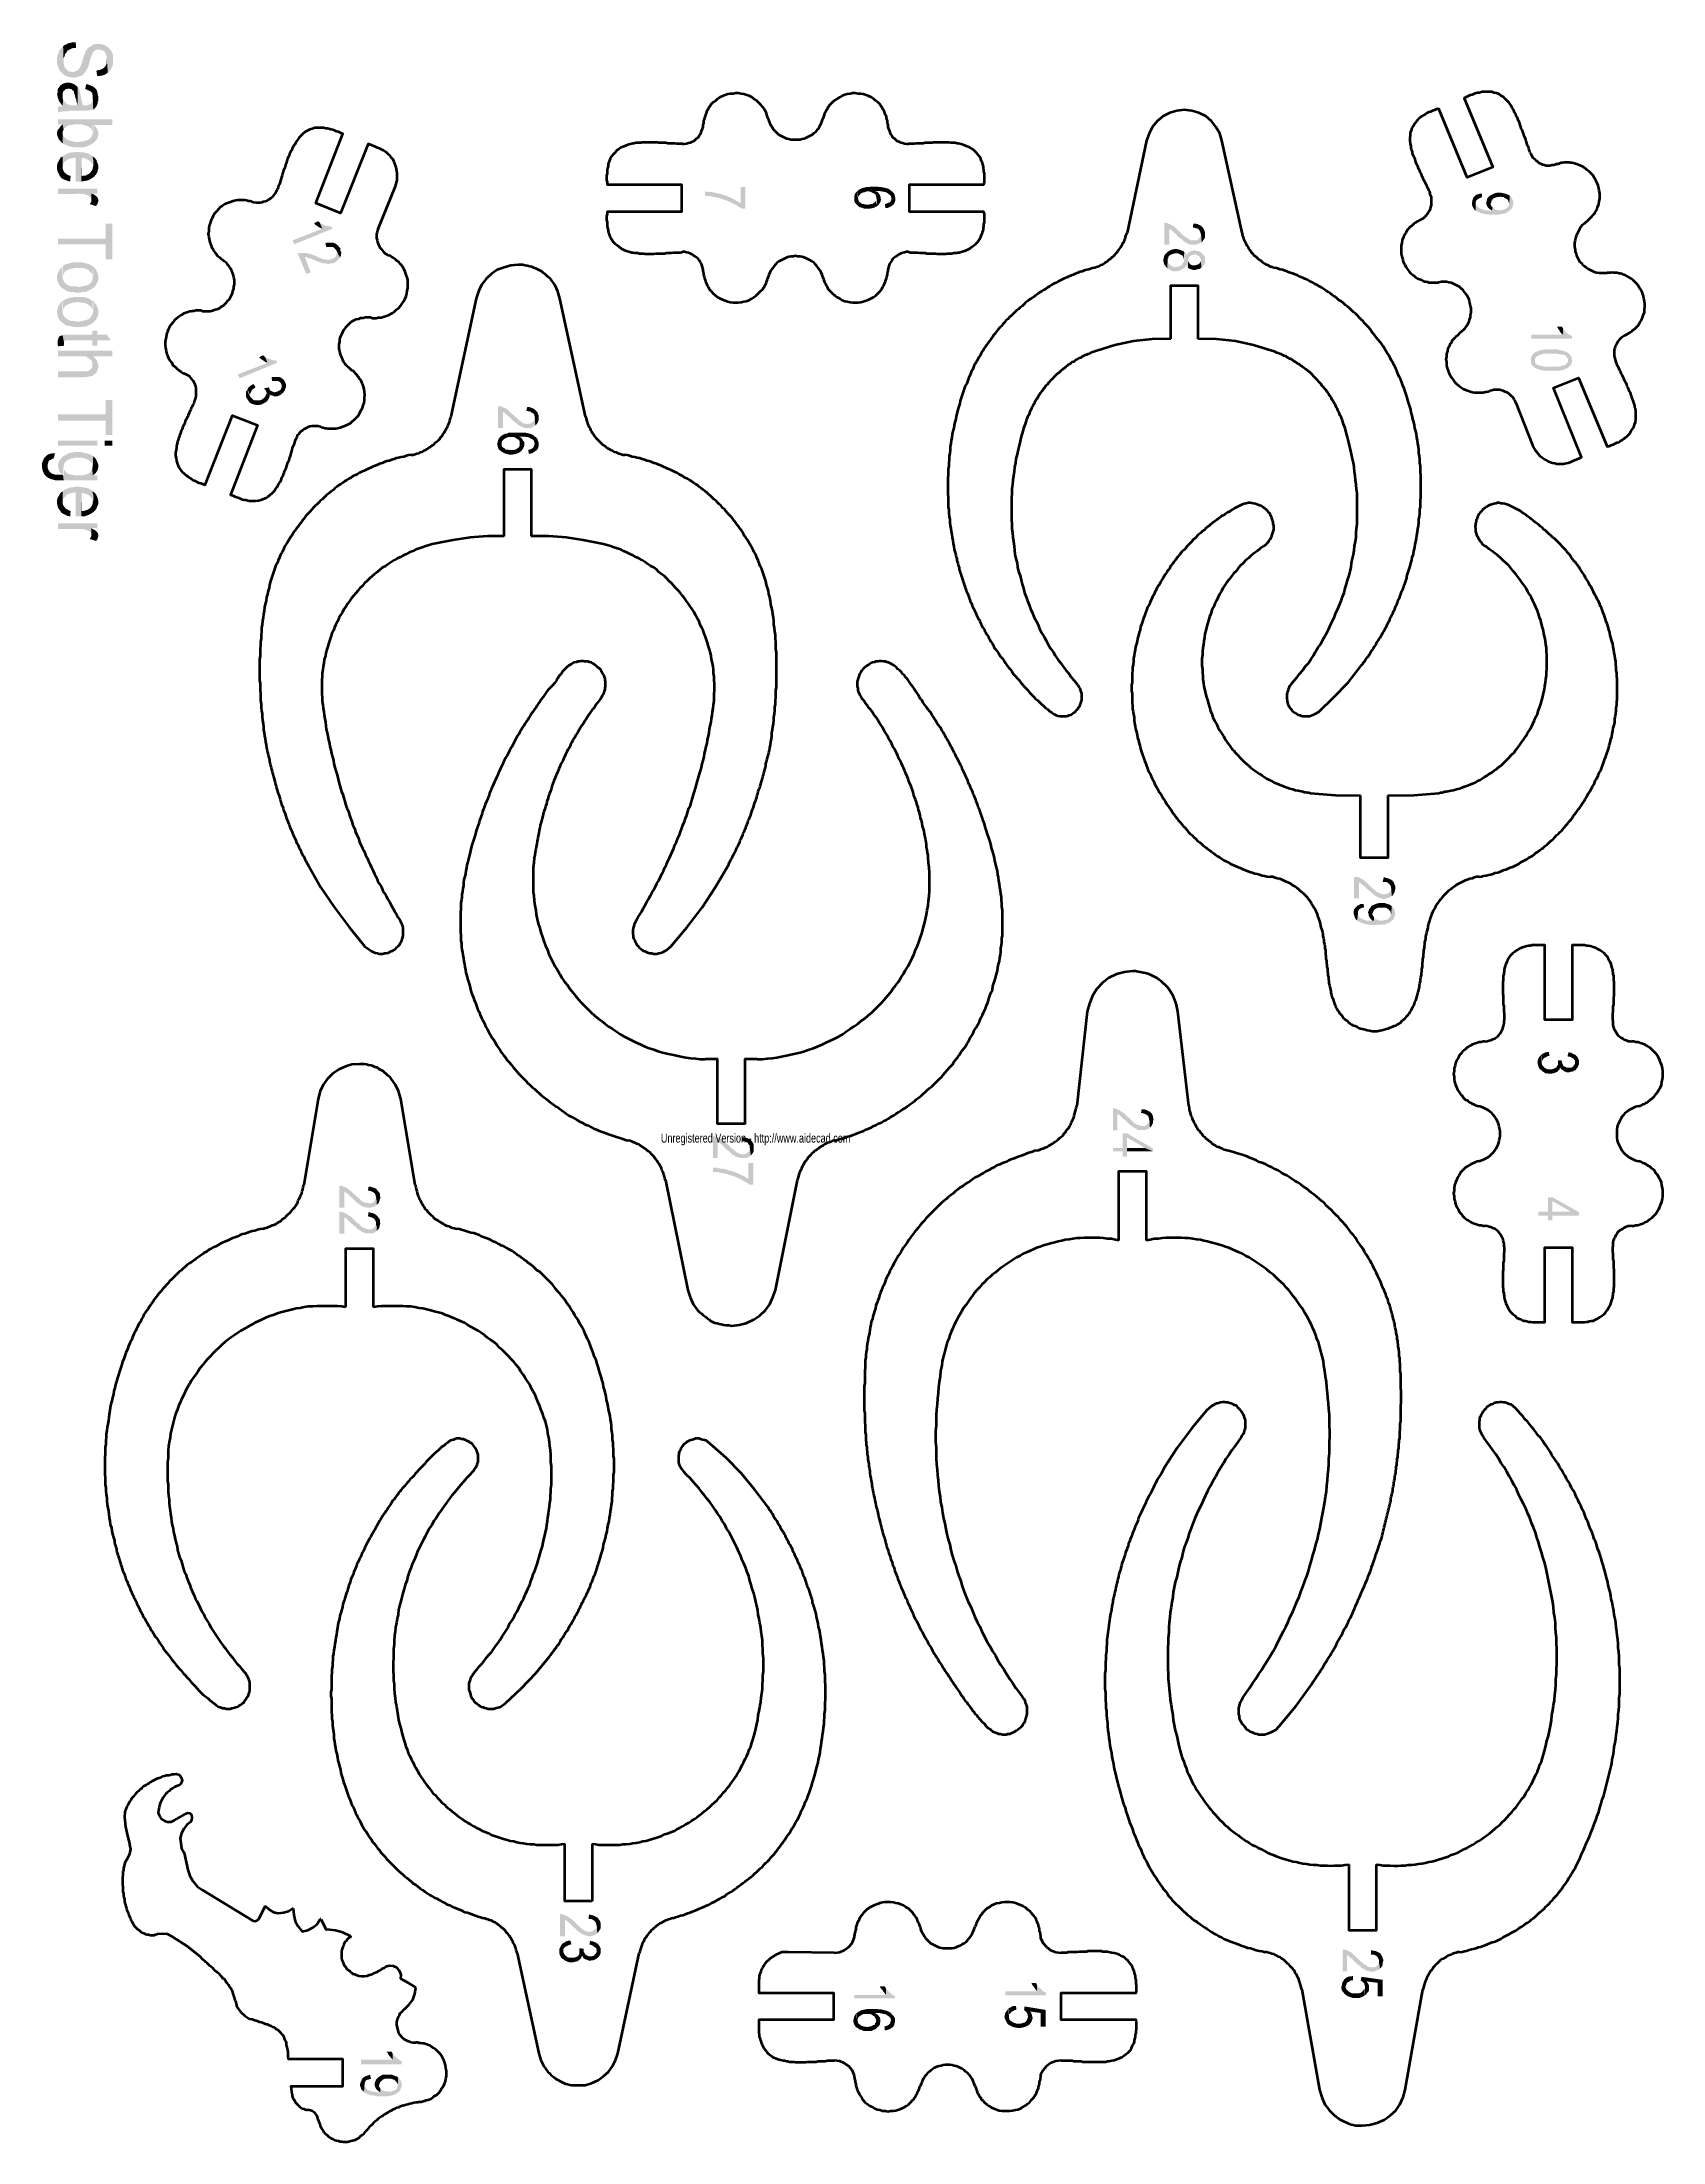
# Model space of a CAD drawing. Header units: inches. Extents: x -281 to 256, y -333 to 364.
import ezdxf

# ---------------------------------------------------------------- set-up
doc = ezdxf.new("R2010")
doc.units = ezdxf.units.IN
for name, color, linetype, lineweight in [('H', 7, 'CONTINUOUS', 100), ('P', 250, 'CONTINUOUS', 100), ('Text', 250, 'CONTINUOUS', 100)]:
    doc.layers.add(name, color=color, linetype=linetype, lineweight=lineweight)
doc.styles.get("Standard").update_dxf_attribs({"font": 'txt', "width": 0.75})

msp = doc.modelspace()

# ---------------------------------------------------------------- texts
at = {"layer": 'Text', "color": 240, "insert": (-76, 0), "char_height": 3, "width": 153, "attachment_point": 4}
msp.add_mtext('Unregistered Version - http://www.aidecad.com', dxfattribs=at)

# ---------------------------------------------------------------- hatches: boundary and pattern name
at = {"layer": 'H', "linetype": 'CONTINUOUS'}
for points in [[(-257.67, 358.5), (-257.67, 358.83), (-257.83, 359.33), (-257.83, 360), (-258, 360.67), (-258.17, 361.17), (-258.5, 361.5), (-258.83, 362), (-259.17, 362.33), (-259.5, 362.67), (-260.17, 363), (-260.5, 363.33), (-261.17, 363.5), (-262, 363.67), (-262.83, 363.67), (-263.5, 363.67), (-264.33, 363.5), (-265, 363), (-265.67, 362.67), (-266.33, 362), (-266.83, 361.33), (-267, 360.83), (-267.17, 360.33), (-267.33, 360), (-267.5, 359.5), (-267.83, 358.5), (-268, 357.67), (-268.33, 356.83), (-268.67, 356), (-269.17, 355.33), (-269.83, 354.67), (-270.17, 354.67), (-271, 354.33), (-271.17, 354.33), (-272.67, 354.67), (-273, 355), (-273.33, 355.33), (-273.83, 356), (-274, 356.5), (-274.17, 357.5), (-274.17, 358), (-274.33, 362.83), (-274.67, 362.5), (-275, 362.17), (-275.33, 361.83), (-275.67, 361.33), (-275.83, 360.83), (-276, 360.33), (-276.17, 359.83), (-276.33, 359.33), (-276.33, 358.67), (-276.33, 358.17), (-276.33, 357.67), (-276.33, 357.17), (-276.17, 356.67), (-276, 356.17), (-275.83, 355.67), (-275.67, 355.17), (-275.33, 354.67), (-275, 354.33), (-274.67, 354), (-274.33, 353.67), (-273.83, 353.33), (-273.33, 353), (-272.83, 352.83), (-272.33, 352.67), (-271.83, 352.67), (-271.17, 352.5), (-270.67, 352.5), (-270.17, 352.5), (-269.83, 352.67), (-269.33, 352.83), (-268.83, 353), (-268.17, 353.17), (-267.67, 353.5), (-267.33, 354), (-267, 354.33), (-266.67, 354.83), (-266.5, 355.17), (-266.17, 355.67), (-266, 356.17), (-265.83, 356.67), (-265.67, 357.17), (-265.5, 357.67), (-265.5, 358.17), (-265.33, 358.67), (-265.17, 359.17), (-265, 359.67), (-264.67, 360.17), (-264.5, 360.67), (-264.33, 361), (-264, 361.33), (-263.5, 361.67), (-263.17, 361.83), (-262.67, 361.83), (-262.17, 361.83), (-261.67, 361.67), (-261.17, 361.5), (-260.83, 361.33), (-260.5, 361), (-260.33, 360.67), (-260.17, 360.33), (-260, 360), (-259.83, 359), (-259.83, 358.5), (-259.5, 354.17), (-259.17, 354.5), (-258.83, 354.83), (-258.5, 355.33), (-258.17, 355.83), (-258, 356.33), (-257.83, 356.83), (-257.83, 357.33), (-257.83, 358)], [(-270, 362.33), (-270.17, 364.33), (-270.83, 364.17), (-271.5, 364.17), (-272, 364), (-272.33, 364), (-272.83, 363.83), (-273.33, 363.5), (-273.83, 363.33), (-274.33, 362.83), (-274.17, 358), (-274.17, 359), (-273.83, 359.67), (-273.67, 360.33), (-273.17, 361), (-272.83, 361.5), (-272.17, 361.83), (-271.5, 362.17), (-271, 362.33), (-270.67, 362.33)], [(-259.5, 354.17), (-259.83, 358.5), (-259.83, 357.67), (-260, 356.83), (-260.33, 356.33), (-260.67, 355.83), (-261.17, 355.5), (-261.83, 355.17), (-262.5, 355), (-263.33, 354.83), (-263, 353), (-262.67, 353), (-262.33, 353), (-261.83, 353.17), (-261.5, 353.17), (-261, 353.33), (-260.5, 353.5), (-260.17, 353.67), (-260, 353.83)], [(-269.5, 349.33), (-270, 349.83), (-270.67, 350.33), (-271.5, 350.67), (-272.33, 350.83), (-273.17, 350.83), (-273.83, 350.67), (-274.67, 350.33), (-275.33, 349.83), (-275.33, 349.67), (-275.67, 349.33), (-276.17, 348.67), (-276.17, 348.17), (-276.17, 347.67), (-276.33, 347), (-276.17, 346.33), (-276.17, 346), (-275.83, 345.17), (-275.5, 344.33), (-275.17, 344), (-274.83, 343.5), (-274.5, 346.67), (-274.5, 347), (-274.33, 347.83), (-273.83, 348.33), (-273.5, 348.67), (-272.5, 348.83), (-272.33, 348.83), (-271.5, 348.67), (-271.5, 348.5), (-271, 348.17), (-270.67, 347.83), (-270.67, 347.33), (-270.5, 347), (-270.33, 346.17), (-270.33, 346), (-270.17, 345.67), (-270, 345.33), (-270, 344.83), (-269.83, 344.33), (-269.67, 344), (-269.67, 343.67), (-269.5, 343.33)], [(-264.33, 341.83), (-264.5, 345.83), (-264.5, 345.17), (-264.67, 344.5), (-265, 344), (-265.33, 343.67), (-265.83, 343.5), (-266.33, 343.33), (-267, 343.33), (-267.67, 343.33), (-268, 344), (-268.17, 344.83), (-268.33, 345.67), (-268.5, 346.5), (-268.67, 347.33), (-268.83, 348), (-269.17, 348.83), (-269.5, 349.33), (-269.5, 343.33), (-270.33, 343.33), (-271, 343.33), (-271.67, 343.33), (-272.33, 343.5), (-272.83, 343.67), (-273.33, 344), (-273.83, 344.5), (-274, 344.83), (-274.33, 345.17), (-274.5, 343.17), (-274.5, 343), (-275.17, 343), (-275.67, 343), (-276, 342.83), (-276, 341), (-275.83, 341), (-275.33, 341.17), (-274.5, 341.33), (-273.5, 341.33), (-272.67, 341.33), (-272.17, 341.5), (-271.67, 341.5), (-271.17, 341.5), (-270.67, 341.5), (-270.17, 341.5), (-269.67, 341.5), (-269.17, 341.5), (-268.5, 341.5), (-268, 341.5), (-267.5, 341.5), (-267, 341.5), (-266.5, 341.5), (-266, 341.5), (-265.67, 341.67), (-264.83, 341.83)], [(-262.67, 345.67), (-262.67, 346.33), (-262.83, 346.83), (-263, 347.83), (-263.17, 348.17), (-263.33, 348.67), (-263.67, 348.83), (-263.67, 349), (-264.33, 349.5), (-265, 349.83), (-265.83, 350.17), (-266.67, 350.33), (-267, 348.67), (-266.67, 348.67), (-266.17, 348.33), (-265.67, 348.17), (-265.33, 348), (-264.67, 347.33), (-264.67, 347), (-264.5, 346.5), (-264.5, 345.83), (-264.33, 341.83), (-264, 342.17), (-263.67, 342.5), (-263.17, 343.17), (-262.83, 344), (-262.83, 344.5), (-262.67, 345)], [(-274.33, 345.17), (-274.5, 345.67), (-274.5, 346), (-274.5, 346.67), (-274.83, 343.5), (-274.5, 343.17)], [(-274.17, 335.17), (-274.5, 337), (-274.83, 336.67), (-275.17, 336.33), (-275.67, 335.67), (-276.17, 335), (-276.33, 334.5), (-276.33, 334), (-276.33, 333.5), (-276.17, 333), (-275.83, 332.17), (-275.33, 331.5), (-275, 331.17), (-274.5, 330.67), (-274.5, 334), (-274.5, 334.67)], [(-258, 336.83), (-258, 338.67), (-276, 338.67), (-276, 337), (-274.5, 337), (-274.17, 335.17), (-274, 335.67), (-273.67, 335.83), (-273.33, 336.17), (-272.83, 336.5), (-272.33, 336.67), (-271.83, 336.83), (-271.33, 336.83), (-270.83, 337), (-270.17, 337), (-269.5, 337), (-268.83, 337), (-268.33, 337), (-267.67, 336.83), (-267, 336.67), (-266.5, 336.5), (-266, 336.33), (-265.5, 336), (-265.17, 335.67), (-264.83, 335.17), (-264.67, 334.67), (-264.5, 334), (-264.5, 336.83)], [(-262.67, 334), (-262.67, 334.5), (-262.83, 334.83), (-263.17, 335.67), (-263.67, 336.33), (-264, 336.5), (-264.5, 336.83), (-264.33, 336), (-264.33, 335.33), (-264.33, 334.67), (-264.5, 334.17), (-264.5, 333.67), (-264.83, 333.17), (-265, 332.67), (-265.33, 332.33), (-265.67, 332.17), (-266, 331.83), (-266.5, 331.67), (-267, 331.5), (-267.5, 331.33), (-268.17, 331.33), (-268.83, 331.17), (-269.5, 331.17), (-270.33, 331.17), (-271, 331.33), (-271.83, 331.5), (-272.67, 331.83), (-273.33, 332.17), (-273.83, 332.67), (-274.33, 333.33), (-274.5, 334), (-274.5, 330.67), (-274.17, 330.5), (-273.83, 330.33), (-273.33, 330.17), (-273, 330), (-272.5, 329.83), (-272, 329.67), (-271.5, 329.5), (-271, 329.5), (-270.5, 329.5), (-270, 329.33), (-269.5, 329.33), (-269, 329.33), (-268.5, 329.33), (-268, 329.33), (-267, 329.5), (-266.17, 329.83), (-265.33, 330.17), (-264.5, 330.67), (-263.83, 331.17), (-263.33, 331.83), (-262.83, 332.5), (-262.83, 333), (-262.67, 333.5)], [(-264.5, 326.33), (-265, 326.67), (-265.5, 327), (-266, 327.33), (-266.67, 327.5), (-267.33, 327.67), (-268, 327.67), (-268.83, 327.83), (-269.5, 327.83), (-270.33, 327.83), (-271, 327.67), (-271.67, 327.67), (-272.33, 327.5), (-273, 327.33), (-273.5, 327), (-274.17, 326.67), (-274.5, 326.33), (-274.5, 322.67), (-274.33, 323.5), (-274.17, 324.17), (-273.67, 324.67), (-273, 325.17), (-272.33, 325.5), (-271.67, 325.67), (-270.83, 325.83), (-270.17, 326), (-270.17, 318), (-268.33, 318), (-268.17, 325.83), (-267.5, 325.83), (-267, 325.67), (-266.33, 325.33), (-265.67, 325), (-265.17, 324.5), (-264.83, 324), (-264.5, 323.5), (-264.5, 322.83)], [(-271.83, 320), (-272, 320), (-272.33, 320), (-273.33, 320.5), (-274, 321.17), (-274.17, 321.5), (-274.33, 321.83), (-274.5, 322.33), (-274.5, 322.67), (-274.5, 326.33), (-275.17, 326), (-275.5, 325.33), (-275.83, 324.83), (-276.17, 324.17), (-276.33, 323.5), (-276.33, 322.83), (-276.33, 322), (-276.17, 321.33), (-275.83, 320.67), (-275.5, 320), (-275.17, 319.5), (-274.67, 319), (-274, 318.67), (-273.5, 318.5), (-272.83, 318.17), (-272, 318)], [(-262.67, 322.83), (-262.67, 323.33), (-262.83, 323.83), (-263, 324.33), (-263.17, 324.83), (-263.33, 325.17), (-263.67, 325.67), (-264, 326), (-264.5, 326.33), (-264.5, 325.67), (-264.33, 325), (-264.33, 324.33), (-264.33, 323.83), (-264.33, 323.17), (-264.5, 322.67), (-264.5, 322.33), (-264.67, 321.83), (-265.17, 321.17), (-265.5, 320.83), (-265.83, 320.5), (-266.33, 320.33), (-266.83, 320), (-267.5, 320), (-268.17, 319.83), (-268.17, 325.83), (-268.33, 318), (-267.33, 318.17), (-266.33, 318.33), (-265.5, 318.67), (-264.67, 319.17), (-264, 319.67), (-263.33, 320.5), (-263.17, 320.83), (-262.83, 321.33), (-262.83, 321.83), (-262.67, 322.33)], [(-263, 314), (-263, 315.67), (-276, 315.67), (-276, 314), (-275.33, 313.83), (-274.83, 313.83), (-274.17, 313.83), (-273.67, 313.83), (-273.17, 313.83), (-272.5, 313.83), (-272, 313.83), (-271.5, 313.83), (-270.83, 313.83), (-270.33, 313.83), (-269.83, 314), (-269.17, 314), (-268.67, 313.83), (-268.17, 313.83), (-267.5, 313.83), (-267, 313.67), (-266.5, 313.5), (-266.17, 313.5), (-265.67, 313.17), (-265.17, 312.67), (-265, 312.17), (-265, 311.83), (-265, 314)], [(-262.67, 311.83), (-262.67, 312), (-262.83, 312.5), (-263.17, 313), (-263.83, 313.5), (-264.33, 313.83), (-265, 314), (-265, 311.33), (-265.17, 311), (-265.5, 310.5), (-263.33, 309.83), (-263.33, 310), (-263, 310.5), (-262.83, 311), (-262.67, 311.33)], [(-48, 309), (-48, 316.17), (-49.5, 316.17), (-49.5, 310.83), (-50.17, 311.17), (-50.83, 311.5), (-51.5, 312), (-52.17, 312.33), (-52.83, 312.67), (-53.67, 313), (-54.33, 313.33), (-55.17, 313.5), (-56, 313.83), (-56.83, 314), (-57.5, 314.17), (-58.33, 314.33), (-59.17, 314.5), (-59.83, 314.5), (-60.67, 314.67), (-61.33, 314.67), (-61.33, 313.33), (-60.5, 313.17), (-59.67, 313.17), (-59, 313), (-58.17, 312.83), (-57.33, 312.67), (-56.5, 312.5), (-55.67, 312.17), (-55, 312), (-54.17, 311.67), (-53.33, 311.33), (-52.67, 311), (-52, 310.67), (-51.17, 310.33), (-50.5, 309.83), (-49.83, 309.5), (-49.17, 309)], [(-4.5, 309.67), (-4.5, 312.5), (-4.5, 312), (-4.67, 311.5), (-5, 311.17), (-5.5, 310.83), (-5.83, 310.5), (-6.33, 310.5), (-7, 310.33), (-7.5, 310.33), (-8, 310.33), (-8.5, 310.5), (-8.83, 310.5), (-9.33, 310.67), (-9.83, 311), (-10.33, 311.5), (-10.5, 312.17), (-10.67, 313), (-10.67, 313.33), (-10.83, 313.83), (-10.83, 314.33), (-10.83, 314.83), (-11.33, 314.33), (-11.67, 313.67), (-11.83, 313), (-11.83, 312.33), (-11.83, 311.5), (-11.5, 310.83), (-11, 310.33), (-10.5, 309.83), (-10, 309.5), (-9.33, 309.33), (-8.5, 309), (-7.5, 309), (-6.67, 309), (-5.83, 309.17), (-5.17, 309.33), (-4.67, 309.67)], [(-3, 312.17), (-3.17, 313.17), (-3.5, 313.83), (-4, 314.5), (-4.83, 314.83), (-5, 316.33), (-5.67, 316.33), (-6.33, 316.33), (-7, 316.17), (-7.83, 316.17), (-8.5, 316), (-9.17, 315.83), (-9.83, 315.5), (-10.5, 315.17), (-10.83, 314.83), (-10.5, 312.5), (-10.5, 313), (-10.17, 313.5), (-9.83, 313.83), (-9.5, 314.17), (-9, 314.33), (-8.33, 314.5), (-7.83, 314.67), (-7.33, 314.83), (-6.67, 314.67), (-6.17, 314.5), (-5.83, 314.33), (-5.5, 314.17), (-4.83, 313.83), (-4.67, 313.33), (-4.5, 312.67), (-4.33, 311.83), (-4.33, 311.33), (-4.33, 310.83), (-4.5, 310.33), (-4.5, 309.67), (-3.83, 310.17), (-3.5, 310.67), (-3.17, 311.17), (-3, 311.83)], [(0.5, 314.83), (0, 315.33), (-0.67, 315.67), (-1.33, 315.83), (-2, 316), (-2.83, 316.17), (-3.5, 316.17), (-4.17, 316.33), (-5, 316.33), (-4.83, 314.83), (-4, 314.83), (-3.33, 314.83), (-2.33, 314.67), (-1.5, 314.5), (-0.83, 314.17), (-0.17, 313.67), (0.33, 313.17), (0.5, 312.33)], [(1.83, 312.33), (1.67, 313.17), (1.5, 313.83), (1, 314.5), (0.5, 314.83), (0.5, 312), (0.33, 311.67), (0.17, 311.33), (-0.17, 311), (-0.5, 311), (-1.17, 310.67), (-1.67, 310.5), (-1.5, 309.17), (-1.33, 309.17), (-0.83, 309.17), (-0.17, 309.5), (0.17, 309.67), (0.5, 309.83), (0.67, 310), (1.17, 310.33), (1.5, 310.83), (1.67, 311.33), (1.83, 311.83)], [(196.5, 312.83), (196.5, 314), (195.83, 314), (195.33, 313.83), (194.83, 313.67), (194.33, 313.5), (194, 313.17), (193.67, 312.83), (193.33, 312), (193.17, 311.17), (193.17, 310.67), (193.17, 310.17), (193.33, 309.67), (193.5, 309.33), (193.83, 308.83), (194.33, 308.33), (194.33, 311), (194.5, 311.33), (194.5, 311.67), (194.67, 311.83), (195.33, 312.33), (196, 312.67)], [(205.67, 313.33), (205, 313.67), (204.17, 314), (203.33, 314.17), (202.5, 314.33), (201.67, 314.33), (200.83, 314.17), (200.17, 313.83), (199.33, 313.5), (199.33, 310.67), (199.5, 311), (199.5, 311.33), (199.67, 311.67), (199.83, 312), (200.17, 312.17), (200.33, 312.5), (201, 312.67), (201.5, 312.83), (202, 312.83), (202.5, 313), (203, 312.83), (203.33, 312.83), (203.67, 312.83), (203.83, 312.67), (204.17, 312.5), (204.67, 312.17), (205, 312), (205.17, 311.5), (205.33, 311.17), (205.5, 310.67)], [(206.83, 310.83), (206.83, 311.5), (206.5, 312.17), (206.17, 312.83), (205.67, 313.33), (205.5, 310.67), (205.5, 310.33), (205.33, 310), (205.17, 309.67), (205, 309.5), (204.67, 309.17), (204.5, 309.17), (204.17, 308.83), (203.83, 308.83), (203.67, 308.67), (203.33, 308.67), (202.83, 308.5), (201.67, 308.5), (200.67, 308.83), (200.17, 309.17), (200, 309.33), (199.67, 308.33), (198.83, 308.33), (198.17, 308.5), (197.33, 308.5), (196.5, 308.83), (196, 309), (195.67, 309.17), (195.33, 309.33), (195.17, 309.5), (194.83, 309.83), (194.67, 310), (194.5, 310.17), (194.5, 310.33), (194.5, 310.5), (194.33, 311), (194.33, 308.33), (195, 308), (195.33, 307.83), (195.67, 307.67), (196, 307.5), (196.17, 307.5), (196.5, 307.5), (196.83, 307.33), (197.17, 307.33), (197.5, 307.17), (199.5, 307), (200, 307), (200.33, 307), (200.5, 307), (200.67, 307), (201, 307), (201.5, 307), (202, 307), (202.33, 307.17), (202.83, 307.17), (203.33, 307.33), (203.67, 307.33), (204.17, 307.5), (204.5, 307.5), (204.83, 307.83), (205.5, 308.33), (206.17, 308.83), (206.67, 309.67), (206.83, 310.5)], [(200, 309.33), (199.67, 309.67), (199.5, 310), (199.33, 310.33), (199.33, 313.5), (198.67, 313), (198.17, 312.33), (198, 311.5), (197.83, 310.83), (198, 310.17), (198.33, 309.5), (199, 308.83), (199.33, 308.67), (199.67, 308.33)], [(-258, 292.17), (-258, 304), (-260.17, 304), (-260.17, 299), (-276, 299), (-276, 297.17), (-260.17, 297.17), (-260.17, 292.17)], [(-185, 302.33), (-185.33, 303.17), (-185.83, 303.17), (-186.33, 303.17), (-186.83, 303.33), (-187.33, 303.33), (-187.83, 303.67), (-188.33, 303.83), (-188.67, 304), (-189.17, 304.33), (-188.33, 302.33), (-198.17, 298.5), (-197.67, 297.17)], [(-189.17, 304.33), (-189.33, 304.5), (-189.67, 304.83), (-191.17, 304.17), (-190.83, 304), (-190.67, 303.67), (-190.17, 303.33), (-189.83, 303.17), (-189.5, 302.83), (-189, 302.67), (-188.67, 302.5), (-188.33, 302.33)], [(103.5, 297.83), (103.17, 300.5), (103.17, 300.17), (103, 299.83), (103, 299.67), (102.67, 299.33), (102.5, 299), (102, 298.67), (101.67, 298.5), (101.33, 298.5), (100.83, 298.5), (100.33, 298.5), (99.83, 298.5), (99, 299), (98.33, 299.5), (97.5, 300), (97.17, 300.33), (96.83, 300.67), (96.5, 301), (96.17, 301.33), (95.67, 301.67), (95.33, 302), (95, 302.5), (94.67, 302.83), (94.17, 303.17), (93.83, 303.33), (93.33, 303.67), (92.83, 303.83), (92.5, 304), (92, 304.17), (91.5, 304.33), (91, 304.33), (91, 297), (92.67, 297), (92.67, 302.33), (93.17, 302), (93.83, 301.5), (94.33, 301), (95, 300.5), (95.5, 299.83), (96.17, 299.33), (96.83, 298.83), (97.33, 298.33), (98, 297.83), (98.67, 297.5), (99.33, 297.17), (100, 297), (100.83, 297), (101.5, 297), (102.33, 297.33), (102.67, 297.5), (103, 297.67)], [(104.5, 300.5), (104.5, 301.17), (104.33, 301.83), (104, 302.5), (103.5, 303), (103.17, 303.33), (102.83, 303.5), (102.17, 303.83), (101.5, 304), (100.67, 304), (100.5, 302.67), (101, 302.67), (101.5, 302.5), (101.83, 302.5), (102.17, 302.33), (102.67, 301.83), (103, 301.17), (103.17, 300.5), (103.33, 299.67), (103.33, 298.83), (103.5, 297.83), (103.83, 298.33), (104.17, 298.83), (104.5, 299.33), (104.5, 300)], [(-182.5, 292.83), (-183.67, 295), (-183.67, 294.83), (-183.5, 294.5), (-183.5, 294.17), (-183.83, 293.17), (-184.33, 292.67), (-184.67, 292.5), (-185, 292.33), (-185.33, 292.17), (-185.83, 292.17), (-186.17, 292), (-186.67, 292), (-187.17, 292.17), (-187.67, 292.17), (-188.17, 292.33), (-188.67, 292.5), (-189.17, 292.67), (-189.67, 292.83), (-190.17, 293.17), (-190.5, 293.33), (-191, 293.5), (-191.5, 293.67), (-192.5, 294), (-193.33, 294.17), (-193.83, 294.33), (-194.33, 294.33), (-194.83, 294.33), (-195.33, 294.33), (-195.83, 294.33), (-196.5, 294.17), (-193.67, 287.33), (-192.17, 287.83), (-194.17, 293), (-194, 293), (-193.17, 292.67), (-192.83, 292.67), (-192.67, 292.5), (-191.83, 292.33), (-191.67, 292.17), (-191.17, 292), (-190.67, 291.83), (-190.17, 291.5), (-189.5, 291.33), (-189, 291.17), (-188.5, 291), (-188.33, 291), (-188, 290.83), (-187.67, 290.83), (-187, 290.83), (-186.67, 290.67), (-186, 290.67), (-185.67, 290.83), (-185.33, 290.83), (-184.83, 290.83), (-184.5, 291), (-183.83, 291.33), (-183.33, 291.83), (-183, 292.17), (-182.67, 292.5)], [(-182.33, 295.5), (-182.33, 295.83), (-182.67, 296.17), (-182.83, 296.33), (-183.17, 296.83), (-183.67, 297.17), (-183.83, 297.33), (-184.17, 297.5), (-184.67, 297.67), (-185.33, 297.67), (-186, 297.67), (-186.33, 297.67), (-186.83, 297.67), (-187.33, 297.5), (-187, 296.17), (-186.5, 296.33), (-186, 296.33), (-185.17, 296.33), (-184.67, 296.17), (-184.17, 295.67), (-183.67, 295.17), (-183.33, 294.5), (-183, 293.67), (-182.67, 293.33), (-182.5, 292.83), (-182.33, 292.83), (-182.33, 293.17), (-182.17, 293.33), (-182.17, 293.83), (-182, 294.17), (-182, 294.5), (-182.33, 295.17)], [(97.67, 294.5), (97.5, 294.83), (97, 295), (96.33, 295.33), (95.5, 295.5), (94.67, 295.67), (94, 295.5), (93.33, 295.33), (92.67, 295), (92.17, 294.67), (91.67, 294.17), (91.17, 293.67), (91, 293.17), (90.83, 292.5), (90.67, 291.83), (90.83, 291.17), (91, 290.5), (91.5, 289.83), (92, 289.17), (92.17, 292), (92.17, 292.33), (92.33, 292.5), (92.33, 293), (92.67, 293.33), (93, 293.67), (93.5, 293.83), (94, 294), (94.5, 294.17), (95, 294.17), (95.5, 294.17), (96, 294), (96.5, 293.67), (97, 293.5), (97.33, 293), (97.5, 292.5), (97.5, 292)], [(104.5, 292), (104.5, 292.5), (104.5, 293), (104.17, 293.5), (103.83, 293.83), (103.5, 294.17), (103.5, 294.33), (103.17, 294.5), (102.83, 294.67), (102.67, 294.83), (102.17, 295), (101.67, 295), (101, 295.17), (100.5, 295), (100, 295), (99.5, 294.67), (99, 294.33), (98.67, 294), (98.33, 293.33), (98.33, 293.67), (98.17, 294), (97.67, 294.5), (97.67, 293.67), (97.67, 292.83), (97.67, 292), (97.5, 291.33), (97.17, 290.83), (96.83, 290.33), (96.17, 289.83), (95.83, 289.83), (95.33, 289.67), (94.67, 289.67), (94.17, 289.67), (93.67, 289.83), (93.5, 290), (93.17, 290.17), (92.83, 290.33), (92.67, 290.67), (92.33, 290.83), (92.33, 291.17), (92.17, 291.5), (92.17, 292), (92, 289.17), (92.83, 288.67), (93.67, 288.33), (94.67, 288.17), (95.5, 288.33), (96.33, 288.5), (97.17, 289), (97.83, 289.5), (98.17, 290), (98.33, 290.33), (98.33, 290.17), (98.67, 290), (98.83, 289.5), (98.83, 290.33), (98.83, 291.17), (99, 291.83), (99, 292.5), (99.33, 293), (99.67, 293.33), (100.33, 293.67), (100.67, 293.67), (101.17, 293.83), (101.33, 293.83), (102.33, 293.33), (102.83, 293), (103, 292.5), (103.17, 292.33), (103.17, 292), (103.33, 289.5), (103.83, 289.83), (104.17, 290.33), (104.5, 291), (104.5, 291.67)], [(-262.67, 286.17), (-262.67, 286.67), (-262.67, 287), (-262.83, 287.33), (-263, 287.67), (-263, 287.83), (-263.17, 288.17), (-263.33, 288.67), (-263.67, 289), (-264.33, 289.83), (-264.5, 289.83), (-264.5, 289), (-264.33, 288.17), (-264.33, 287.5), (-264.33, 286.83), (-264.5, 286.33), (-264.5, 285.83), (-264.67, 285.33), (-264.83, 284.83), (-265.33, 284.17), (-265.83, 283.83), (-266.17, 283.67), (-266.83, 283.5), (-267.33, 283.33), (-268.17, 283.17), (-269, 283), (-269.83, 283.17), (-270.67, 283.17), (-271.33, 283.17), (-272, 283.33), (-272.5, 283.5), (-273, 283.83), (-273.5, 284.17), (-273.83, 284.5), (-274, 284.83), (-274.33, 285.33), (-274.5, 285.83), (-274.5, 286.5), (-274.67, 287.17), (-274.67, 288), (-274.67, 288.83), (-274.67, 289.33), (-274.5, 289.83), (-275, 289.33), (-275.5, 288.83), (-275.83, 288.17), (-276.17, 287.5), (-276.33, 286.83), (-276.33, 286.17), (-276.33, 285.5), (-276.17, 284.83), (-275.83, 284.33), (-275.67, 283.67), (-275.17, 283.17), (-274.83, 282.67), (-274.17, 282.33), (-273.67, 282), (-273.17, 281.67), (-272.5, 281.5), (-271.83, 281.33), (-271, 281.33), (-270.33, 281.17), (-269.5, 281.17), (-268.67, 281.17), (-268, 281.33), (-267.17, 281.33), (-266.5, 281.5), (-265.83, 281.83), (-265.17, 282.17), (-264.5, 282.5), (-264, 283), (-263.5, 283.5), (-263.17, 284.17), (-262.83, 284.83), (-262.67, 285.67)], [(-264.5, 289.83), (-265, 290.17), (-265.5, 290.5), (-266, 290.67), (-266.67, 290.83), (-267.33, 291), (-268, 291.17), (-268.83, 291.17), (-269.5, 291.17), (-270.17, 291.17), (-271, 291.17), (-271.67, 291), (-272.33, 290.83), (-273, 290.67), (-273.5, 290.5), (-274.17, 290.17), (-274.5, 289.83), (-274.5, 286.17), (-274.33, 287), (-274, 287.67), (-273.5, 288.33), (-272.83, 288.67), (-272, 289), (-271.17, 289.17), (-270.33, 289.33), (-269.5, 289.33), (-269.17, 289.33), (-268.67, 289.33), (-268.17, 289.33), (-267.67, 289.17), (-267.17, 289.17), (-266.83, 289), (-266.33, 288.83), (-266, 288.67), (-265.67, 288.5), (-265.5, 288.17), (-264.83, 287.5), (-264.67, 287.17), (-264.67, 286.67), (-264.5, 286.17)], [(103.33, 289.5), (103.17, 292), (103.17, 291.5), (103, 291.17), (102.5, 290.67), (101.83, 290.33), (101, 290.17), (100.33, 290.17), (99.67, 290.5), (99.17, 291.17), (99, 291.5), (99, 292), (98.83, 289.5), (99.33, 289), (99.67, 289), (99.83, 288.83), (100.17, 288.83), (100.5, 288.67), (101.33, 288.67), (101.83, 288.83), (102.33, 289), (102.67, 289), (103, 289.17)], [(-264.5, 278.33), (-265, 278.67), (-265.5, 279), (-266.17, 279.33), (-266.83, 279.5), (-267.5, 279.67), (-268.17, 279.67), (-268.83, 279.67), (-269.5, 279.67), (-270.17, 279.67), (-270.83, 279.67), (-271.5, 279.5), (-272.17, 279.5), (-272.83, 279.17), (-273.5, 279), (-274, 278.67), (-274.5, 278.33), (-274.5, 274.67), (-274.33, 275.5), (-274, 276.17), (-273.5, 276.83), (-272.83, 277.17), (-272, 277.5), (-271.17, 277.83), (-270.33, 277.83), (-269.5, 278), (-268.67, 277.83), (-267.83, 277.83), (-267, 277.67), (-266.33, 277.33), (-265.67, 276.83), (-265, 276.33), (-264.67, 275.67), (-264.5, 275.33), (-264.5, 274.83)], [(-262.67, 274.67), (-262.67, 275.5), (-262.83, 276), (-263, 276.33), (-263.17, 276.83), (-263.67, 277.5), (-264.33, 278.33), (-264.5, 278.33), (-264.33, 277.5), (-264.33, 276.83), (-264.33, 276.17), (-264.33, 275.5), (-264.33, 274.83), (-264.5, 274.33), (-264.67, 273.83), (-264.83, 273.5), (-265.17, 273), (-265.5, 272.67), (-265.83, 272.33), (-266.33, 272.17), (-266.83, 272), (-267.5, 271.83), (-268.17, 271.67), (-269, 271.5), (-269.83, 271.5), (-270.67, 271.67), (-271.33, 271.67), (-272, 271.83), (-272.5, 272), (-273, 272.33), (-273.5, 272.67), (-273.83, 273), (-274, 273.33), (-274.33, 273.83), (-274.5, 274.33), (-274.5, 275), (-274.67, 275.67), (-274.67, 276.5), (-274.67, 277.33), (-274.67, 277.83), (-274.5, 278.33), (-275.17, 277.83), (-275.5, 277.33), (-275.83, 276.67), (-276.17, 276.17), (-276.17, 275.67), (-276.33, 275.33), (-276.33, 274.83), (-276.33, 274.17), (-276.17, 273.83), (-276.17, 273.5), (-276, 272.83), (-275.67, 272.33), (-275.33, 271.83), (-274.83, 271.33), (-274.17, 270.83), (-273.67, 270.5), (-273.17, 270.17), (-272.5, 270.17), (-271.83, 270), (-271.17, 269.83), (-270.33, 269.67), (-269.5, 269.67), (-268.83, 269.67), (-268, 269.83), (-267.17, 269.83), (-266.5, 270), (-265.83, 270.33), (-265.17, 270.67), (-264.5, 271), (-264, 271.5), (-263.5, 272), (-263.17, 272.67), (-262.83, 273.33), (-262.67, 274.17)], [(-274, 263.5), (-274, 264.33), (-274.5, 267), (-275, 266.83), (-275.5, 266.67), (-275.83, 266.17), (-276, 265.67), (-276.17, 265), (-276.17, 264.33), (-276.17, 263.83), (-276, 263.33)], [(-258.5, 265.33), (-259.83, 267.17), (-263, 267.17), (-263, 268.5), (-264.67, 268.5), (-264.67, 267.17), (-272.33, 267.17), (-273, 267.17), (-274, 267.17), (-274.5, 267), (-274, 264.33), (-274, 264.5), (-274, 265), (-273.67, 265.17), (-273.5, 265.33), (-264.67, 265.33), (-264.67, 263.5), (-263, 263.5), (-263, 265.33)], [(226.33, 265.83), (226.33, 266.67), (225.83, 267), (225.33, 267.17), (224.67, 267.67), (224, 268.33), (223.67, 268.83), (223.33, 269.33), (223.33, 267.17), (212.83, 267.17), (212.83, 265.83)], [(223.33, 269.33), (223.17, 269.5), (223, 269.83), (221.33, 269.83), (221.67, 269.33), (221.83, 269), (222, 268.83), (222.17, 268.5), (222.67, 267.67), (223.33, 267.17)], [(-258, 260), (-258, 261.83), (-276, 261.83), (-276, 260), (-268, 260), (-267.5, 260), (-267, 260), (-266.5, 259.83), (-266.17, 259.5), (-265.5, 259.17), (-265, 258.67), (-264.67, 258), (-264.67, 257.17), (-264.5, 260)], [(-262.67, 256.83), (-262.67, 257.33), (-262.83, 257.67), (-263, 258.17), (-263.17, 258.67), (-263.5, 259), (-263.83, 259.5), (-264.17, 259.83), (-264.5, 260), (-264.67, 257.17), (-264.67, 256.67), (-264.67, 256.33), (-265, 255.83), (-265.33, 255.67), (-265.67, 255.17), (-266.67, 255), (-276, 255), (-276, 253), (-267.67, 253), (-267.33, 253.17), (-266.17, 253.17), (-264.67, 253.5), (-264.33, 253.67), (-264, 254), (-263.83, 254.17), (-263.67, 254.17), (-263.33, 254.5), (-263.17, 254.83), (-263, 255.17), (-262.83, 255.67), (-262.83, 256), (-262.67, 256.33)], [(-203.33, 257.83), (-203.67, 258.67), (-204.17, 258.67), (-204.67, 258.67), (-205.17, 258.83), (-205.5, 259), (-206, 259.17), (-206.5, 259.33), (-207, 259.5), (-207.33, 259.83), (-206.5, 257.83), (-216.33, 254), (-215.83, 252.67)], [(-207.33, 259.83), (-207.67, 260), (-208, 260.33), (-209.33, 259.67), (-208.83, 259.17), (-208, 258.67), (-207.33, 258.17), (-206.5, 257.83)], [(225.17, 256.33), (225, 258.67), (225, 258.5), (224.83, 258.17), (224.83, 257.83), (224.5, 257.67), (224.33, 257.33), (224, 257.17), (224, 257), (223.67, 257), (223.17, 256.83), (222.83, 256.83), (222.67, 256.67), (222.17, 256.67), (221.83, 256.5), (221.5, 256.5), (221, 256.5), (220.5, 256.5), (219.83, 256.5), (219.33, 256.5), (218.83, 256.5), (218.33, 256.5), (218, 256.5), (217, 256.5), (216.67, 256.67), (216.33, 256.67), (216, 256.83), (215.83, 256.83), (215.33, 257), (215, 257), (214.5, 257.5), (214.17, 257.83), (214, 258), (214, 258.33), (214, 258.67), (213.83, 261.17), (213.5, 260.83), (213.17, 260.33), (212.83, 260), (212.67, 259.5), (212.67, 259), (212.67, 258.5), (212.67, 258), (212.83, 257.5), (213, 257), (213.33, 256.67), (213.83, 256.33), (214.33, 256), (214.67, 255.83), (215.17, 255.67), (215.5, 255.5), (215.83, 255.5), (216.17, 255.33), (216.67, 255.33), (217.17, 255.17), (217.83, 255.17), (218.33, 255.17), (219, 255.17), (219.5, 255.17), (220, 255.17), (220.67, 255.17), (221.17, 255.17), (221.83, 255.17), (222.33, 255.33), (222.83, 255.33), (223.5, 255.5), (224, 255.67), (224.5, 256), (225, 256.17)], [(226.33, 258.67), (226.17, 259.5), (226, 260.17), (225.67, 260.5), (225, 261.17), (224.67, 261.33), (224.5, 261.33), (224, 261.67), (223.67, 261.67), (223.5, 261.83), (222.5, 262), (221.67, 262.17), (221.17, 262.33), (220.5, 262.33), (220, 262.33), (219.5, 262.33), (218.83, 262.33), (218.33, 262.33), (217.83, 262.33), (217.17, 262.17), (216.83, 262.17), (216.17, 262), (215.83, 262), (215.33, 261.83), (215, 261.67), (214.83, 261.67), (214.67, 261.67), (214.5, 261.5), (214.17, 261.33), (213.83, 261.17), (214, 258.67), (214, 259), (214.17, 259.33), (214.67, 260), (215.33, 260.33), (216.17, 260.67), (217, 260.83), (217.83, 260.83), (218.83, 260.83), (219.5, 260.83), (220.5, 260.83), (221.33, 260.83), (222.33, 260.67), (223.17, 260.5), (223.5, 260.5), (224.17, 260.17), (224.67, 259.67), (224.83, 259.33), (225, 259), (225, 258.67), (225.17, 256.33), (225.67, 256.83), (226, 257.17), (226.17, 257.67), (226.33, 258), (226.33, 258.33)], [(-200.67, 251.33), (-201, 252), (-201.5, 252.5), (-202.17, 253), (-203, 253.17), (-202, 250.83), (-201.83, 250.5), (-201.83, 249.67), (-202, 249.33), (-202, 249.17), (-202.17, 248.83), (-202.5, 248.67), (-202.83, 248.5), (-203.17, 248.33), (-203.5, 248.17), (-203.83, 248.17), (-204.17, 248), (-205, 248.33), (-205.33, 248.5), (-205.67, 248.67), (-205.83, 248.83), (-205.83, 249.17), (-206.17, 249.67), (-205, 247), (-204.33, 246.67), (-203.33, 246.67), (-202.67, 247), (-202.5, 247), (-202.17, 247.17), (-201.83, 247.5), (-201.5, 247.67), (-201.17, 248.17), (-200.83, 248.5), (-200.67, 249), (-200.5, 249.5), (-200.33, 250), (-200.33, 250.5), (-200.5, 251)], [(-203, 253.17), (-203.5, 253.17), (-204.17, 253.17), (-204.67, 253.17), (-205.17, 253), (-205, 251.83), (-204.17, 251.83), (-203.17, 251.83), (-202.5, 251.5), (-202.17, 251.17), (-202, 250.83)], [(-258, 233.83), (-258, 245.5), (-260.17, 245.5), (-260.17, 240.67), (-276, 240.67), (-276, 238.67), (-260.17, 238.67), (-260.17, 233.83)], [(-206, 246.17), (-207.17, 248.5), (-206.83, 248), (-206.83, 247.67), (-207, 247.33), (-207.17, 246.83), (-207.33, 246.5), (-207.67, 246.17), (-207.83, 246), (-208.17, 245.83), (-208.33, 245.67), (-208.67, 245.5), (-209.17, 245.33), (-209.67, 245.33), (-210.5, 245.33), (-211.17, 245.5), (-211.67, 246), (-212.17, 246.5), (-212.67, 247.33), (-213, 248.17), (-213.17, 249), (-213.33, 248.67), (-213.5, 248.5), (-213.67, 248.17), (-213.67, 247.83), (-213.67, 247.5), (-213.67, 247.17), (-213.67, 246.83), (-213.67, 246.5), (-213.33, 246), (-213.17, 245.67), (-212.83, 245.17), (-212.5, 244.67), (-212.17, 244.5), (-211.67, 244.17), (-211, 244), (-210.17, 243.83), (-209.33, 243.83), (-208.5, 244), (-207.83, 244.33), (-207.17, 244.67), (-206.5, 245.33), (-206.17, 245.83)], [(-210.5, 249.67), (-211.17, 250.83), (-211.33, 250.67), (-211.67, 250.5), (-212, 250.33), (-212.83, 249.67), (-213, 249.17), (-213.17, 249), (-212.17, 246.67), (-212.33, 247), (-212.33, 247.5), (-212, 248.17), (-211.67, 248.83), (-211, 249.33)], [(-206.17, 249.67), (-207.67, 249.33), (-207.5, 249.17), (-207.17, 248.83), (-206, 246.17), (-205.83, 246.67), (-205.83, 247.33), (-205.67, 247.33), (-205.5, 247), (-205, 247)], [(-117.67, 237), (-117.83, 239.67), (-118, 239), (-118.33, 238.33), (-118.83, 238), (-119.33, 237.67), (-119.83, 237.67), (-120.17, 237.5), (-120.33, 237.5), (-120.67, 237.67), (-121, 237.67), (-121.5, 237.67), (-121.83, 238), (-122.17, 238), (-122.17, 238.17), (-122.67, 238.5), (-123.17, 238.83), (-123.5, 239.17), (-124, 239.67), (-124.5, 240), (-124.83, 240.5), (-125.33, 240.83), (-125.83, 241.33), (-126.33, 241.67), (-126.67, 242.17), (-127.17, 242.5), (-127.67, 242.83), (-128.33, 243), (-128.83, 243.33), (-129.5, 243.33), (-130, 243.5), (-130, 236.17), (-128.33, 236.17), (-128.33, 241.5), (-127.83, 241.17), (-127.17, 240.67), (-126.5, 240), (-125.83, 239.5), (-125.33, 238.83), (-124.67, 238.33), (-124, 237.83), (-123.33, 237.17), (-123, 237), (-122.67, 236.83), (-122.33, 236.67), (-121.83, 236.5), (-121.5, 236.33), (-121, 236.17), (-119.67, 236.17), (-119.17, 236.17), (-118.83, 236.33), (-118.67, 236.33), (-118.5, 236.5), (-118.33, 236.67), (-118, 236.83)], [(-116.5, 239.5), (-116.5, 240.17), (-116.67, 240.67), (-116.83, 241), (-116.83, 241.17), (-117, 241.5), (-117.5, 242), (-118, 242.5), (-118.83, 242.83), (-119.67, 243.17), (-120.33, 243.17), (-120.67, 241.83), (-120.17, 241.83), (-119.83, 241.67), (-119.33, 241.67), (-119.17, 241.5), (-118.83, 241.33), (-118.5, 241.17), (-118, 240.67), (-118, 240.33), (-117.83, 240), (-117.83, 239.67), (-117.67, 237), (-117.17, 237.5), (-116.83, 238), (-116.67, 238.5), (-116.5, 239.17)], [(-276, 230.33), (-263, 230.33), (-263, 232), (-276, 232)], [(-260.5, 230.33), (-258, 230.33), (-258, 232), (-260.5, 232)], [(-122.83, 228.17), (-122.83, 231), (-122.83, 230.67), (-122.83, 230.33), (-123, 230), (-123.17, 229.67), (-123.67, 229.5), (-123.67, 229.33), (-124.33, 229), (-125.17, 228.83), (-126, 228.83), (-126.83, 229), (-127.17, 229), (-127.5, 229), (-127.83, 229.33), (-128, 229.5), (-128.33, 229.67), (-128.67, 230), (-128.83, 230.33), (-128.83, 230.5), (-128.83, 230.83), (-129.17, 233.33), (-129.67, 232.83), (-130, 232.17), (-130.17, 231.5), (-130.33, 230.83), (-130.17, 230.17), (-130, 229.5), (-129.5, 228.83), (-128.83, 228.33), (-128.33, 228), (-127.5, 227.67), (-126.83, 227.5), (-126.17, 227.33), (-125.33, 227.33), (-124.5, 227.5), (-123.83, 227.67), (-123, 228)], [(-121.33, 230.83), (-121.33, 231.17), (-121.33, 231.5), (-121.5, 231.83), (-121.83, 232.17), (-122, 232.5), (-122.33, 233), (-123.17, 233.33), (-123.17, 234.67), (-123.67, 234.67), (-124.17, 234.67), (-124.83, 234.67), (-125.67, 234.67), (-126.5, 234.67), (-127, 234.33), (-127.5, 234.33), (-127.83, 234.17), (-128.17, 234), (-128.5, 233.83), (-128.83, 233.67), (-129.17, 233.33), (-128.83, 230.83), (-128.83, 231.33), (-128.67, 231.83), (-128.33, 232.17), (-128, 232.5), (-127.5, 232.83), (-127, 233), (-126.5, 233.17), (-126.17, 233.17), (-125.5, 233.17), (-124.83, 233.17), (-124.33, 233), (-123.83, 232.67), (-123.67, 232.5), (-123.17, 232.33), (-123, 232), (-122.83, 231.67), (-122.83, 231.33), (-122.83, 228.17), (-122.17, 228.67), (-121.83, 229.17), (-121.5, 229.83), (-121.33, 230.33)], [(-117.83, 233.33), (-118.33, 233.83), (-119, 234.17), (-119.67, 234.33), (-120.33, 234.5), (-121.17, 234.67), (-121.83, 234.67), (-122.5, 234.67), (-123.17, 234.67), (-123.17, 233.33), (-122.67, 233.33), (-122.17, 233.33), (-121.67, 233.33), (-121.17, 233.33), (-120.67, 233.17), (-120.17, 233.17), (-119.67, 233), (-119.33, 232.83), (-119.33, 232.67), (-118.67, 232.5), (-118.17, 232), (-118, 231.5), (-117.83, 230.83)], [(-116.5, 230.83), (-116.5, 231.33), (-116.67, 231.67), (-116.83, 232), (-116.83, 232.33), (-117.17, 232.83), (-117.5, 233.17), (-117.83, 233.33), (-117.83, 232.5), (-117.83, 231.83), (-117.83, 231.17), (-118, 230.5), (-118.17, 230), (-118.5, 229.5), (-119.17, 229.17), (-119.5, 229), (-120, 229), (-119.83, 227.67), (-119.33, 227.67), (-118.67, 227.83), (-118.17, 228.17), (-117.67, 228.5), (-117.17, 228.83), (-116.83, 229.33), (-116.67, 229.83), (-116.5, 230.33)], [(-277, 227.83), (-277.83, 227.83), (-278.5, 227.67), (-279.17, 227.5), (-279.67, 227.17), (-280.17, 226.67), (-280.67, 226.17), (-280.83, 225.67), (-281.17, 225), (-281.33, 224.33), (-281.33, 223.67), (-281.33, 223), (-281.17, 222.33), (-281, 221.67), (-280.67, 221), (-280.33, 220.5), (-279.83, 220), (-279.5, 223.5), (-279.5, 224), (-279.17, 225), (-279, 225.33), (-278.83, 225.5), (-278.33, 225.67), (-278, 226), (-277.5, 226)], [(-274.17, 218.83), (-274.33, 220.5), (-274.83, 220.67), (-275.5, 220.67), (-276.17, 220.67), (-276.83, 220.67), (-277.33, 220.83), (-278, 221), (-278.5, 221.33), (-278.83, 221.83), (-279, 221.83), (-279.17, 222.17), (-279.33, 222.67), (-279.5, 223), (-279.5, 223.5), (-279.83, 220), (-279.33, 219.67), (-278.67, 219.33), (-278.17, 219.17), (-277.5, 219), (-276.83, 218.83), (-276.33, 218.83), (-275.67, 218.83), (-275, 218.83)], [(-264.33, 226.83), (-264.83, 227), (-265.17, 227.33), (-265.67, 227.5), (-266.33, 227.67), (-266.83, 227.83), (-267.5, 228), (-268.17, 228.17), (-268.67, 228.17), (-269.33, 228.17), (-270, 228.17), (-270.67, 228.17), (-271.17, 228), (-271.83, 228), (-272.33, 227.83), (-272.83, 227.67), (-273.17, 227.33), (-273.67, 227.17), (-274.17, 226.83), (-274.67, 226.5), (-275, 226), (-275.33, 225.67), (-275.67, 225.17), (-275.83, 224.67), (-276, 224), (-276, 223.5), (-275.83, 223), (-275.83, 222.5), (-275.67, 221.83), (-274.33, 220.5), (-274.17, 218.83), (-274.17, 219.67), (-274.33, 220.5), (-274.33, 221.33), (-274.33, 222), (-274.33, 222.67), (-274.17, 223.17), (-274.17, 223.83), (-274, 224.33), (-273.83, 224.67), (-273.5, 225), (-273.17, 225.33), (-272.67, 225.67), (-272.17, 225.83), (-271.5, 226.17), (-270.83, 226.17), (-270.33, 226.33), (-269.83, 226.33), (-269, 226.33), (-268.17, 226.33), (-267.33, 226.17), (-266.5, 225.83), (-265.83, 225.5), (-265.17, 225), (-264.67, 224.33), (-264.5, 223.83), (-264.5, 223.5)], [(-263, 218.83), (-263, 220.5), (-264.5, 220.5), (-264.67, 222.83), (-265, 222.17), (-265.33, 221.5), (-266, 221), (-266.67, 220.83), (-267.5, 220.5), (-268.33, 220.5), (-269.17, 220.5), (-269.83, 220.5), (-270.5, 220.5), (-271.33, 220.67), (-272, 220.83), (-272.83, 221), (-273.33, 221.5), (-273.83, 222), (-274.17, 222.67), (-274.17, 223), (-274.17, 223.5), (-274.17, 218.83)], [(-262.67, 223.5), (-262.67, 224), (-262.83, 224.5), (-263.17, 225.33), (-263.67, 226.17), (-264, 226.5), (-264.33, 226.83), (-264.5, 223.5), (-264.5, 223.33), (-264.67, 222.83), (-264.5, 220.5), (-264, 220.83), (-263.67, 221), (-263.33, 221.5), (-263, 222), (-262.83, 222.5), (-262.67, 223)], [(-264.5, 215.17), (-264.5, 215.33), (-265, 215.67), (-265.5, 215.83), (-266, 216.17), (-266.67, 216.33), (-267.33, 216.5), (-268, 216.5), (-268.83, 216.67), (-269.5, 216.67), (-270.33, 216.67), (-271, 216.5), (-271.67, 216.5), (-272.33, 216.33), (-273, 216), (-273.67, 215.83), (-274.17, 215.5), (-274.5, 215.17), (-274.5, 211.5), (-274.5, 212.17), (-274.33, 212.67), (-274, 213), (-273.33, 213.67), (-273.33, 213.83), (-272.83, 214.17), (-272.5, 214.33), (-271.83, 214.5), (-271, 214.67), (-270.67, 214.67), (-270.17, 214.83), (-270.17, 206.83), (-268.33, 206.83), (-268.17, 214.67), (-267.5, 214.5), (-266.83, 214.33), (-266.33, 214.17), (-265.67, 213.83), (-265.33, 213.5), (-264.83, 213), (-264.67, 212.33), (-264.5, 211.67)], [(-271.83, 208.67), (-272, 208.67), (-273.33, 209.33), (-273.67, 209.67), (-274.17, 210.33), (-274.33, 210.67), (-274.5, 211), (-274.5, 211.5), (-274.5, 215.17), (-275.17, 214.67), (-275.5, 214.17), (-275.83, 213.5), (-276.17, 213), (-276.33, 212.33), (-276.33, 211.67), (-276.33, 211), (-276.17, 210.33), (-276, 209.67), (-275.67, 209.17), (-275.17, 208.5), (-274.83, 208), (-274.17, 207.67), (-273.5, 207.33), (-272.83, 207), (-272, 206.83)], [(-262.67, 211.5), (-262.67, 212), (-262.83, 212.67), (-263, 213.17), (-263.17, 213.67), (-263.33, 214), (-263.67, 214.5), (-264, 214.83), (-264.5, 215.17), (-264.5, 214.5), (-264.33, 213.83), (-264.33, 213.33), (-264.33, 212.67), (-264.33, 212.17), (-264.5, 211.67), (-264.5, 211.17), (-264.67, 210.67), (-265.17, 209.83), (-265.5, 209.5), (-265.83, 209.33), (-266.33, 209), (-266.83, 208.83), (-267.5, 208.67), (-268.17, 208.67), (-268.17, 214.67), (-268.33, 206.83), (-267.33, 206.83), (-266.33, 207.17), (-265.5, 207.5), (-264.67, 208), (-264, 208.5), (-263.33, 209.33), (-263.17, 209.67), (-263, 210.17), (-262.83, 210.5), (-262.67, 211)], [(-263, 203), (-263, 204.5), (-276, 204.5), (-276, 202.67), (-268, 202.67), (-266.5, 202.33), (-266.17, 202.17), (-265.67, 202), (-265.33, 201.67), (-265.17, 201.67), (-265, 201.17), (-265, 200.67), (-265, 203)], [(-262.67, 200.5), (-262.67, 200.83), (-262.83, 201.33), (-263.17, 201.67), (-263.17, 201.83), (-263.83, 202.33), (-264.33, 202.5), (-265, 203), (-265, 200.33), (-265.5, 199.33), (-263.33, 198.67), (-263.33, 198.83), (-263, 199.17), (-262.83, 199.67), (-262.67, 200.17)], [(166.5, 80.83), (166.33, 83.33), (166.17, 82.5), (165.5, 81.83), (164.83, 81.5), (164, 81.33), (163.5, 81.33), (163, 81.5), (162.17, 81.83), (161.33, 82.33), (160.67, 83), (160.33, 83.17), (160, 83.5), (159.67, 83.83), (159.17, 84.33), (158.83, 84.67), (158.5, 85), (158.17, 85.33), (157.67, 85.67), (157.33, 86), (156.83, 86.33), (156.5, 86.5), (156, 86.83), (155.5, 87), (155, 87.17), (154.5, 87.17), (154, 87.17), (154, 80), (155.67, 80), (155.67, 85.33), (156.17, 85), (156.83, 84.5), (157.5, 84), (158, 83.5), (158.67, 82.83), (159.33, 82.33), (159.83, 81.83), (160.5, 81.33), (161.17, 80.83), (161.83, 80.5), (162.5, 80.17), (163.17, 80), (163.83, 79.83), (164.67, 80), (165.33, 80.17), (165.83, 80.33), (166.17, 80.67)], [(167.67, 83.33), (167.67, 84.17), (167.33, 84.83), (167.17, 85.33), (166.67, 86), (166.5, 86), (166.17, 86.33), (166, 86.33), (165.67, 86.5), (165.33, 86.67), (164.67, 86.83), (164.17, 87), (163.83, 87), (163.5, 85.5), (164.17, 85.5), (164.67, 85.5), (165.33, 85.17), (165.83, 84.67), (166.17, 84.17), (166.33, 83.33), (166.33, 82.5), (166.5, 81.67), (166.5, 80.83), (166.83, 81), (167, 81.33), (167.17, 81.67), (167.33, 81.83), (167.5, 82.17), (167.5, 82.5), (167.67, 83)], [(157.33, 77), (157.17, 78.17), (156.67, 78.17), (156.17, 78.17), (155.67, 77.83), (155.17, 77.67), (154.83, 77.33), (154.5, 77), (154, 76.33), (153.83, 75.33), (153.83, 75), (154, 74.5), (154.17, 74), (154.33, 73.5), (154.67, 73), (155, 72.67), (155.33, 75.17), (155.33, 75.67), (155.5, 76), (155.67, 76.33), (155.83, 76.5), (156.17, 76.67), (156.5, 76.83), (157, 77)], [(167.67, 75), (167.5, 75.67), (167.5, 76), (167.33, 76.5), (167, 76.83), (166.83, 77.17), (166.5, 77.5), (166.33, 74.83), (166.17, 74.5), (166.17, 74.33), (166, 74), (165.67, 73.67), (165.5, 73.33), (165.33, 73.17), (165, 73), (164.83, 73), (164.33, 72.83), (164, 72.83), (163.5, 72.67), (163, 72.67), (162.5, 72.67), (162, 72.83), (161.5, 73), (161, 73.17), (160.67, 73.5), (160.5, 72.67), (159.67, 72.5), (159, 72.67), (158, 72.67), (157.17, 73), (156.5, 73.33), (155.83, 73.67), (155.33, 74.33), (155.33, 75.17), (155, 72.67), (155.83, 72.17), (156.67, 71.83), (157.67, 71.5), (158.5, 71.33), (159.5, 71.17), (160.33, 71.17), (161.33, 71.17), (162.17, 71.33), (163.17, 71.33), (164, 71.33), (164.83, 71.67), (165.67, 72), (166.33, 72.5), (167, 73), (167.33, 73.83), (167.5, 74.17), (167.67, 74.67)], [(160.67, 73.5), (160.5, 74), (160.33, 74.17), (160.17, 74.5), (160, 74.83), (160, 77.67), (159.83, 77.5), (159.67, 77.33), (159.5, 77), (159, 76.5), (158.67, 75.5), (158.67, 75.17), (158.83, 74.83), (158.83, 74.33), (159, 74), (159.17, 73.67), (160, 72.67), (160.5, 72.67)], [(166.5, 77.5), (165.67, 78), (165, 78.17), (164.17, 78.5), (163.33, 78.5), (162.5, 78.5), (161.67, 78.33), (160.83, 78), (160, 77.67), (160, 74.83), (160.33, 75.5), (160.5, 76), (160.83, 76.33), (161.33, 76.67), (161.67, 76.83), (162.33, 77), (162.83, 77), (163.5, 77), (163.83, 77), (164.17, 77), (164.5, 77), (164.83, 76.83), (165.17, 76.5), (165.33, 76.5), (165.67, 76.17), (165.83, 75.83), (166.17, 75.67), (166.17, 75.5), (166.17, 75.17), (166.33, 74.83)], [(221.83, 22.83), (221.67, 25.5), (221.67, 24.67), (221.33, 24.5), (221.33, 24.17), (221, 23.83), (220.83, 23.83), (220.33, 23.5), (219.83, 23.33), (219.17, 23.33), (218.67, 23.33), (218.17, 23.33), (217.83, 23.5), (217.17, 23.83), (216.67, 24.33), (216.33, 25), (216.17, 25.67), (216, 26.5), (216, 27.33), (216.17, 28.17), (215.67, 27.67), (215.17, 27), (215, 26.33), (214.83, 25.67), (215, 24.83), (215.17, 24.17), (215.5, 23.5), (216, 23), (216.17, 23), (216.67, 22.5), (217, 22.33), (217.33, 22), (217.5, 22), (218, 22), (218.33, 21.83), (218.83, 21.83), (219.5, 21.83), (220.17, 22), (220.83, 22.17), (221.5, 22.5)], [(218.83, 27.67), (218.67, 29), (218, 29), (217.33, 28.83), (216.67, 28.5), (216.17, 28.17), (216.17, 25.5), (216.33, 26), (216.5, 26.33), (217, 27), (217.67, 27.33), (218.33, 27.67)], [(228.67, 25.5), (228.67, 25.83), (228.67, 26.17), (228.33, 26.83), (228.17, 27.33), (227.83, 27.67), (227.33, 28.17), (227.33, 27.33), (227.33, 26.67), (227.33, 25.83), (227.33, 25.17), (227, 24.67), (226.67, 24.17), (226.17, 23.83), (225.67, 23.83), (225.17, 23.83), (224.67, 23.83), (224.33, 24), (223.5, 24.33), (223.17, 25), (223, 25.5), (223, 26), (223, 23.17), (223.17, 23), (223.5, 22.83), (223.67, 22.67), (224, 22.5), (224.5, 22.33), (224.67, 22.33), (225.17, 22.33), (225.5, 22.33), (226, 22.5), (226.5, 22.5), (227, 22.83), (227.5, 23), (227.83, 23.5), (228.17, 23.83), (228.33, 24.33), (228.5, 24.67), (228.67, 25.17)], [(227.33, 28.17), (226.83, 28.33), (226.5, 28.5), (226.33, 28.67), (226, 28.83), (225.67, 28.83), (225.17, 29), (224.83, 27.67), (225, 27.5), (225.5, 27.5), (226.17, 27.17), (226.5, 27), (226.67, 26.83), (226.83, 26.83), (227, 26.5), (227.17, 26.33), (227.33, 26), (227.33, 25.5)], [(223, 26.17), (221.5, 26.33), (221.67, 26.17), (221.67, 25.5), (221.83, 22.83), (221.83, 23), (222.17, 23.17), (222.17, 23.5), (222.5, 23.83), (222.67, 23.33), (223, 23.17), (223, 26)], [(86.33, 4), (86, 6.67), (86, 6.17), (85.83, 5.67), (85.67, 5.33), (85.33, 5), (85, 4.67), (84.5, 4.5), (84, 4.5), (83.5, 4.5), (83.33, 4.5), (82.17, 4.83), (81.83, 5), (81.67, 5), (81.5, 5.17), (81.17, 5.33), (81, 5.5), (80.5, 6), (80.17, 6.33), (79.83, 6.67), (79.5, 7), (79, 7.33), (78.67, 7.67), (78.33, 8), (78, 8.5), (77.5, 8.83), (77.17, 9), (76.67, 9.33), (76.33, 9.67), (75.83, 9.83), (75.5, 10), (75, 10.17), (74.5, 10.33), (74, 10.33), (74, 3), (75.5, 3), (75.5, 8.5), (75.67, 8.33), (76, 8.17), (76.33, 8), (76.5, 8), (76.5, 7.67), (76.83, 7.5), (77, 7.33), (77.33, 7), (77.67, 6.67), (78.17, 6.33), (78.33, 6), (79, 5.5), (79.5, 5), (80.17, 4.5), (80.83, 4), (81, 3.83), (81.17, 3.67), (81.67, 3.67), (82, 3.33), (82.17, 3.17), (82.5, 3.17), (83, 3.17), (83.33, 3.17), (84, 3.17), (84.67, 3.17), (85.33, 3.33), (86, 3.67)], [(87.5, 6.5), (87.33, 7.33), (87.17, 8), (86.83, 8.67), (86.33, 9.17), (85.67, 9.5), (85, 9.83), (84.33, 10), (83.5, 10), (83.33, 8.83), (84, 8.67), (84.5, 8.5), (84.83, 8.33), (85.17, 8.17), (85.67, 7.83), (85.83, 7.33), (86, 6.67), (86.17, 6), (86.17, 5.5), (86.17, 5), (86.17, 4.5), (86.33, 4), (86.83, 4.5), (87, 4.83), (87.33, 5.5), (87.33, 6.17)], [(-46.17, -5.33), (-46.5, -2.83), (-46.5, -3.5), (-46.83, -4), (-47.33, -4.5), (-48, -4.83), (-48.33, -4.83), (-48.83, -5), (-49, -5), (-49.33, -4.83), (-49.67, -4.83), (-50, -4.67), (-50.33, -4.5), (-50.83, -4.33), (-50.83, -4.17), (-51.33, -3.83), (-51.83, -3.5), (-52.17, -3.17), (-52.67, -2.83), (-53.17, -2.33), (-53.5, -1.83), (-54, -1.5), (-54.5, -1), (-55, -0.67), (-55.33, -0.33), (-55.83, 0), (-56.33, 0.33), (-56.83, 0.67), (-57.5, 0.83), (-58, 1), (-58.67, 1), (-58.67, -6.17), (-57.17, -6.17), (-57.17, -0.83), (-56.5, -1.17), (-55.83, -1.67), (-55.33, -2.17), (-54.67, -2.83), (-54, -3.5), (-53.33, -4), (-52.67, -4.67), (-52, -5.17), (-51.67, -5.33), (-51.5, -5.33), (-51.33, -5.67), (-49.5, -6.17), (-48.17, -6.17), (-47.83, -6.17), (-47.5, -6.17), (-47.33, -6), (-47.17, -6), (-46.83, -5.83), (-46.5, -5.67)], [(-45.17, -2.83), (-45.17, -2.17), (-45.33, -1.33), (-45.67, -0.83), (-46.17, -0.17), (-46.83, 0.17), (-47.5, 0.5), (-48.17, 0.67), (-49, 0.67), (-49.17, -0.67), (-48.83, -0.67), (-48.33, -0.67), (-48, -0.67), (-47.83, -0.83), (-47.33, -1), (-47.17, -1.17), (-47, -1.5), (-46.67, -1.83), (-46.5, -2), (-46.5, -2.33), (-46.5, -2.83), (-46.17, -5.33), (-45.83, -5), (-45.5, -4.5), (-45.17, -3.83), (-45.17, -3.17)], [(87.33, -4), (87.33, -3), (78.67, 2), (77.17, 2), (77.17, -2.83), (74, -2.83), (74, -4), (77.17, -4), (77.17, -5.67), (78.67, -5.67), (78.67, 0.67), (84.67, -2.83)], [(87.33, -4), (84.67, -2.83), (78.67, -2.83), (78.67, 0.67), (78.67, -4)], [(-45.33, -15), (-45.33, -7.83), (-47, -7.83), (-47, -13.17), (-47.5, -12.83), (-48.17, -12.33), (-48.83, -12), (-49.67, -11.67), (-50.33, -11.33), (-51, -11), (-51.83, -10.83), (-52.5, -10.5), (-53.33, -10.33), (-54.17, -10), (-54.83, -9.83), (-55.67, -9.67), (-56.33, -9.67), (-57.17, -9.5), (-58, -9.33), (-58.67, -9.33), (-58.67, -10.83), (-58, -10.83), (-57.33, -10.83), (-56.5, -11), (-55.67, -11.17), (-54.83, -11.33), (-54, -11.5), (-53.17, -11.83), (-52.33, -12), (-51.5, -12.33), (-50.67, -12.67), (-50, -13), (-49.17, -13.33), (-48.5, -13.83), (-47.83, -14.17), (-47.17, -14.5), (-46.67, -15)], [(-170.33, -21.83), (-170.5, -19.17), (-170.67, -19.67), (-170.83, -20.17), (-171.33, -20.83), (-172, -21.17), (-172.83, -21.17), (-173.83, -21), (-174.67, -20.83), (-175.5, -20.33), (-176, -19.67), (-176.5, -19.33), (-176.83, -19), (-177.17, -18.67), (-177.5, -18.33), (-178, -18), (-178.33, -17.67), (-178.67, -17.33), (-179, -17), (-179.5, -16.67), (-179.83, -16.33), (-180.33, -16), (-180.67, -15.83), (-181.17, -15.67), (-181.67, -15.5), (-182.17, -15.33), (-182.67, -15.33), (-182.67, -22.67), (-181, -22.67), (-181, -17.33), (-180.83, -17.33), (-180.5, -17.67), (-180.17, -17.83), (-180, -18), (-179.83, -18.17), (-179.5, -18.33), (-179.33, -18.67), (-179, -19), (-178.5, -19.33), (-178.17, -19.67), (-177.83, -20), (-177.33, -20.5), (-177, -20.83), (-176.67, -21.17), (-176.33, -21.33), (-175.67, -21.83), (-175, -22.17), (-174.33, -22.5), (-173.67, -22.5), (-173.33, -22.67), (-172.33, -22.67), (-170.83, -22.17), (-170.67, -22)], [(-169, -19.17), (-169.17, -19), (-169.17, -18.17), (-169.5, -17.5), (-169.67, -17.33), (-170, -17), (-170.5, -16.33), (-170.83, -16.17), (-172.5, -15.67), (-173, -15.67), (-173.17, -17), (-172.67, -17), (-172.17, -17.17), (-171.5, -17.5), (-171, -17.83), (-170.67, -18.5), (-170.5, -19.33), (-170.33, -20.17), (-170.33, -21), (-170.33, -21.83), (-170.33, -21.67), (-169.83, -21.33), (-169.5, -20.83), (-169.33, -20.17), (-169.17, -19.67)], [(228.67, -25.33), (228.67, -24.17), (219.83, -19.17), (218.33, -19.17), (218.33, -24), (215.17, -24), (215.17, -25.33), (218.33, -25.33), (218.33, -26.83), (219.83, -26.83), (219.83, -20.5), (226, -24)], [(228.67, -25.33), (226, -24), (219.83, -24), (219.83, -20.5), (219.83, -25.33)], [(-170.33, -30.33), (-170.5, -27.67), (-170.67, -28.33), (-170.67, -28.67), (-171, -29.17), (-171.17, -29.33), (-172, -29.83), (-172.83, -29.83), (-173.33, -29.83), (-173.67, -29.67), (-174.67, -29.33), (-175, -29.17), (-175.33, -29), (-176, -28.33), (-176.33, -28), (-176.83, -27.67), (-177.17, -27.33), (-177.5, -27), (-177.83, -26.67), (-178.17, -26.33), (-178.67, -25.83), (-179, -25.5), (-179.5, -25.33), (-179.83, -25), (-180.33, -24.67), (-180.67, -24.5), (-181.17, -24.33), (-181.67, -24.17), (-182.17, -24), (-182.67, -24), (-182.67, -31.33), (-181, -31.33), (-181, -25.83), (-180.83, -26), (-180.5, -26.17), (-180.17, -26.33), (-180, -26.67), (-179.83, -26.83), (-178.17, -28.33), (-177.83, -28.67), (-177.5, -28.83), (-177, -29.33), (-176.5, -29.83), (-176.17, -30), (-175.83, -30.17), (-175.33, -30.67), (-174.67, -30.83), (-174, -31.17), (-173.33, -31.17), (-172.5, -31.17), (-171.83, -31.17), (-171.17, -31), (-170.67, -30.67)], [(-169, -27.83), (-169.17, -27.67), (-169.17, -26.83), (-169.5, -26.17), (-169.67, -26), (-170, -25.5), (-170.17, -25.33), (-170.83, -24.83), (-171.5, -24.5), (-172.17, -24.33), (-173, -24.17), (-173.17, -25.5), (-172.67, -25.67), (-172.17, -25.83), (-171.67, -26), (-171.33, -26.17), (-171, -26.5), (-170.67, -27), (-170.5, -27.67), (-170.5, -28.33), (-170.33, -28.83), (-170.33, -29.33), (-170.33, -29.83), (-170.33, -30.33), (-169.83, -29.83), (-169.5, -29.5), (-169.33, -28.83), (-169.17, -28.17)], [(-97, -263.5), (-97.33, -261), (-97.33, -261.5), (-97.5, -262), (-98.17, -262.5), (-98.83, -263), (-99.33, -263), (-99.83, -263), (-100.17, -263), (-100.5, -263), (-101.17, -262.67), (-101.5, -262.5), (-101.67, -262.5), (-101.83, -262.33), (-102.17, -262), (-102.33, -262), (-102.83, -261.5), (-103.17, -261.17), (-103.67, -260.83), (-104, -260.5), (-104.33, -260.17), (-104.67, -259.67), (-105.17, -259.33), (-105.5, -259), (-105.83, -258.67), (-106.33, -258.33), (-106.67, -258.17), (-107.17, -257.83), (-107.5, -257.67), (-108, -257.5), (-108.5, -257.33), (-109, -257.17), (-109.5, -257.17), (-109.5, -264.5), (-107.83, -264.5), (-107.83, -259), (-107.67, -259.17), (-107.33, -259.33), (-107, -259.5), (-107, -259.67), (-106.5, -260), (-106.33, -260.17), (-106, -260.5), (-105.67, -260.83), (-105, -261.5), (-104.67, -261.83), (-104.33, -262), (-103.83, -262.5), (-103.33, -263), (-103, -263.17), (-102.67, -263.5), (-102, -263.83), (-101.33, -264.17), (-100.67, -264.33), (-100, -264.5), (-99.33, -264.5), (-98.67, -264.33), (-98, -264.17), (-97.5, -263.83)], [(-96, -261), (-96, -260.17), (-96.17, -259.5), (-96.67, -258.83), (-97, -258.33), (-97.67, -258), (-98.33, -257.67), (-99, -257.5), (-99.83, -257.33), (-100, -258.83), (-99.5, -258.83), (-99, -258.83), (-98.33, -259.17), (-97.83, -259.67), (-97.5, -260.17), (-97.33, -261), (-97.17, -261.67), (-97.17, -262.67), (-97, -263.5), (-96.67, -263), (-96.33, -262.5), (-96, -262), (-96, -261.33)], [(-102.83, -272.17), (-103, -269.5), (-103, -270.17), (-103.17, -270.67), (-103.5, -271), (-103.83, -271.33), (-104.33, -271.5), (-104.83, -271.67), (-105.33, -271.67), (-106, -271.67), (-106.33, -271.67), (-107, -271.5), (-107.5, -271), (-107.67, -271), (-107.83, -270.67), (-108.17, -270.33), (-108.17, -270.17), (-108.33, -269.83), (-108.33, -269.33), (-108.5, -266.83), (-109, -267.33), (-109.33, -268), (-109.67, -268.67), (-109.67, -269.33), (-109.67, -270.17), (-109.5, -270.83), (-109.17, -271.5), (-108.67, -272), (-108.5, -272), (-108, -272.5), (-107.67, -272.67), (-107.33, -272.83), (-106.33, -273.17), (-106, -273.17), (-105.17, -273.17), (-104.5, -273), (-103.67, -272.83), (-103, -272.33)], [(-105.67, -267.17), (-106, -266), (-106.67, -266), (-107.33, -266.17), (-107.83, -266.5), (-108.5, -266.83), (-108.33, -269.33), (-108.33, -268.83), (-108.17, -268.5), (-107.67, -268), (-107, -267.67), (-106.67, -267.5), (-106.17, -267.33)], [(-101.67, -268.67), (-103, -268.5), (-103, -268.83), (-103, -269.17), (-103, -269.5), (-102.83, -272.17), (-102.5, -271.83), (-102.17, -271), (-101.83, -271.5), (-101.67, -271.83), (-101.67, -269)], [(-96, -269.33), (-96, -268.83), (-96, -268.5), (-96.33, -267.83), (-96.67, -267.33), (-97, -267), (-97.33, -266.83), (-97.33, -269.83), (-97.5, -270.17), (-97.67, -270.33), (-98, -270.67), (-98, -270.83), (-98.33, -271), (-99, -271.17), (-99.33, -271.17), (-99.83, -271.17), (-100.33, -271), (-101, -270.67), (-101.5, -269.83), (-101.67, -269.5), (-101.67, -269), (-101.67, -271.83), (-101.33, -272), (-101, -272.17), (-101, -272.33), (-100.5, -272.33), (-100.17, -272.5), (-99.83, -272.67), (-99.5, -272.67), (-99, -272.5), (-98.5, -272.5), (-98, -272.33), (-97.67, -272.17), (-97.17, -271.83), (-96.83, -271.5), (-96.5, -271.17), (-96.17, -270.67), (-96, -270.17), (-96, -269.83)], [(-97.33, -266.83), (-97.83, -266.5), (-98, -266.5), (-98.33, -266.33), (-98.67, -266.17), (-99, -266.17), (-99.5, -266), (-99.67, -267.33), (-98.83, -267.5), (-98.17, -268), (-97.5, -268.5), (-97.33, -269), (-97.33, -269.33)], [(162.5, -275.33), (162.17, -272.83), (162.17, -273.33), (162.17, -273.67), (162, -273.83), (161.67, -274.17), (161.17, -274.67), (160.67, -274.83), (160.33, -274.83), (159.67, -274.83), (159.5, -274.83), (158.33, -274.5), (158, -274.17), (157.67, -274), (157.33, -273.83), (156.67, -273.17), (156.33, -273), (156, -272.67), (155.5, -272.33), (155.17, -271.83), (154.83, -271.5), (154.5, -271.17), (154.17, -270.83), (153.67, -270.5), (153.33, -270.17), (153, -269.83), (152.5, -269.67), (152, -269.33), (151.67, -269.17), (151.17, -269), (150.67, -269), (150.17, -269), (150.17, -276.17), (151.67, -276.17), (151.67, -270.83), (152, -271), (152.33, -271.17), (152.5, -271.5), (152.67, -271.5), (153.17, -272), (153.67, -272.33), (153.83, -272.67), (154.17, -273), (154.67, -273.33), (155, -273.67), (155.33, -274), (155.83, -274.33), (156.17, -274.67), (156.5, -275), (157.17, -275.33), (157.67, -275.67), (158.33, -276), (159.17, -276.17), (160, -276.33), (160.67, -276.17), (161.5, -275.83), (162.17, -275.67)], [(163.67, -272.83), (163.67, -272.17), (163.5, -271.83), (163.33, -271.33), (163.17, -271), (163, -270.67), (162.67, -270.17), (162, -269.83), (161.33, -269.5), (160.5, -269.33), (159.67, -269.17), (159.67, -270.67), (160.17, -270.67), (160.67, -270.67), (161.33, -271), (161.83, -271.5), (162.17, -272.17), (162.33, -272.83), (162.33, -273.67), (162.5, -274.5), (162.5, -275.33), (162.83, -275), (163.33, -274.5), (163.5, -273.83), (163.5, -273.17)], [(157.5, -284.17), (157.5, -281.17), (157.5, -281.83), (157.5, -282), (157.17, -282.33), (157, -282.67), (156.67, -283), (156.33, -283.17), (156.17, -283.33), (155.33, -283.5), (154.5, -283.5), (154, -283.5), (153.33, -283.5), (152.67, -283.17), (152.17, -282.83), (152, -282.67), (151.5, -282.17), (151.17, -281.5), (151.17, -281.33), (151, -278.67), (150.83, -278.83), (150.67, -278.83), (150.5, -279.33), (150.17, -279.67), (150, -280.5), (149.83, -281.33), (149.83, -282), (150, -282.67), (150.5, -283.17), (150.83, -283.67), (151.5, -284.17), (152, -284.5), (152.67, -284.67), (153.5, -285), (154.33, -285), (155, -285), (155.83, -285), (156.67, -284.67), (157.33, -284.33)], [(153.67, -279.17), (153.67, -277.67), (153.5, -277.67), (153.17, -277.83), (152.67, -277.83), (152.33, -278), (152, -278), (151.67, -278.17), (151.33, -278.33), (151, -278.67), (151.17, -281.33), (151.17, -281.17), (151.5, -280.5), (151.5, -280.17), (151.83, -279.83), (152.33, -279.67), (152.67, -279.33), (152.83, -279.17), (153.33, -279.17)], [(163.5, -284.5), (163.5, -279), (156.5, -278), (156.17, -279.17), (156.83, -279.67), (157.33, -280.17), (157.5, -280.67), (157.67, -281.5), (157.67, -282.17), (157.67, -282.83), (157.67, -283.5), (157.5, -284.17), (157.83, -284), (158, -283.83), (158.17, -279.5), (161.83, -280), (161.83, -284.5)], [(1.67, -285.17), (1.67, -284.33), (1.17, -284.17), (0.67, -283.83), (0, -283.33), (-0.67, -282.67), (-1, -282.33), (-1.33, -281.83), (-1.33, -284), (-11.83, -284), (-11.83, -285.17)], [(-1.33, -281.83), (-1.5, -281.5), (-1.67, -281.17), (-3.33, -281.17), (-3.17, -281.33), (-3.17, -281.67), (-2.83, -282), (-2.67, -282.17), (-2.33, -282.67), (-1.83, -283.33), (-1.33, -284)], [(51.83, -284.17), (51.83, -283.33), (51.33, -283), (50.83, -282.83), (50.17, -282.17), (49.5, -281.5), (49.17, -281.17), (48.83, -280.67), (48.83, -282.83), (38.33, -282.83), (38.33, -284.17)], [(48.83, -280.67), (48.67, -280.5), (48.5, -280), (47, -280), (47, -280.17), (47.17, -280.5), (47.33, -280.83), (47.83, -281.5), (48.33, -282.17), (48.83, -282.83)], [(159, -281.67), (159, -281), (158.83, -280.5), (158.5, -280), (158.17, -279.5), (158, -283.83), (158.33, -283.33), (158.67, -283), (159, -282.5), (159, -281.83)], [(-4.5, -295.17), (-4.5, -292.5), (-4.67, -292.83), (-4.67, -293.17), (-5, -293.33), (-5, -293.83), (-5.33, -294), (-5.5, -294), (-6, -294.33), (-6.5, -294.5), (-7, -294.5), (-7.5, -294.67), (-8.17, -294.5), (-8.67, -294.5), (-9, -294.33), (-9.33, -294.33), (-10, -293.83), (-10.5, -293.5), (-10.67, -292.83), (-10.83, -292), (-11, -291.67), (-11, -291.17), (-11, -290.67), (-11, -290), (-11.5, -290.5), (-11.83, -291.17), (-12, -291.83), (-12.17, -292.5), (-12.17, -292.83), (-11.83, -293.83), (-11.67, -294.17), (-11.33, -294.67), (-11, -294.83), (-10.67, -295), (-10.33, -295.33), (-10, -295.5), (-9.67, -295.5), (-8.67, -296), (-8, -296), (-7.5, -296), (-7, -296), (-6.17, -296), (-5.17, -295.5), (-5, -295.5)], [(-3.17, -292.67), (-3.17, -292.17), (-3.33, -291.5), (-3.67, -291.17), (-3.67, -291), (-4, -290.67), (-4.33, -290.33), (-4.5, -290.33), (-5, -290), (-5, -288.67), (-5.83, -288.67), (-6.67, -288.67), (-7.5, -288.67), (-7.83, -288.83), (-8.33, -288.83), (-9, -289), (-9.17, -289), (-9.67, -289.17), (-9.83, -289.33), (-10.17, -289.5), (-10.5, -289.5), (-10.5, -289.83), (-10.67, -289.83), (-11, -290), (-10.83, -292.5), (-10.67, -292), (-10.5, -291.5), (-10.17, -291.17), (-9.67, -290.83), (-9.17, -290.5), (-8.67, -290.33), (-8.17, -290.33), (-7.5, -290.33), (-7, -290.33), (-6.5, -290.33), (-6.17, -290.5), (-5.67, -290.83), (-5.17, -291.17), (-4.83, -291.67), (-4.67, -292.17), (-4.5, -292.67), (-4.5, -293.33), (-4.5, -294), (-4.5, -294.67), (-4.5, -295.17), (-4.33, -294.83), (-4, -294.67), (-3.67, -294.33), (-3.33, -293.83), (-3.33, -293.5), (-3.17, -293)], [(0.33, -290), (-0.17, -289.67), (-0.83, -289.33), (-1.5, -289.17), (-2.17, -289), (-2.83, -288.83), (-3.67, -288.83), (-4.33, -288.67), (-5, -288.67), (-5, -290), (-3.5, -290), (-3, -290.17), (-2.67, -290.17), (-2.33, -290.33), (-2, -290.33), (-1.67, -290.33), (-1.33, -290.5), (-0.83, -290.83), (-0.33, -291.17), (0.17, -291.67), (0.33, -292.17), (0.33, -292.5)], [(1.67, -292.67), (1.67, -291.83), (1.33, -291.17), (0.83, -290.67), (0.33, -290), (0.33, -292.5), (0.17, -293), (0.17, -293.33), (-0.17, -293.67), (-0.5, -294), (-0.83, -294.17), (-1.17, -294.33), (-1.83, -294.5), (-1.67, -295.83), (-1, -295.67), (-0.5, -295.5), (0, -295.33), (0.5, -295), (1, -294.67), (1.33, -294.17), (1.5, -293.67), (1.67, -293)], [(45.83, -294.17), (45.83, -291.17), (45.67, -291.67), (45.5, -292.17), (45.33, -292.5), (45, -293), (44.83, -293), (44.67, -293.17), (43.5, -293.5), (41.83, -293.5), (41.5, -293.33), (41, -293.17), (40.67, -293), (40.17, -292.67), (39.67, -292.17), (39.5, -291.5), (39.5, -290.83), (39.33, -290.17), (39.33, -289.33), (39.33, -288.5), (38.83, -289.17), (38.33, -289.83), (38.17, -290.5), (38, -291.33), (38.17, -292), (38.5, -292.67), (38.83, -293.33), (39.5, -294), (40.17, -294.33), (40.83, -294.67), (41.67, -294.83), (42.5, -295), (43.17, -295), (44, -294.83), (44.67, -294.67), (45.5, -294.33)], [(42, -289), (41.83, -287.67), (41.17, -287.67), (40.5, -287.83), (40, -288.17), (39.33, -288.5), (39.5, -291.17), (39.5, -290.67), (39.67, -290.33), (40.17, -289.83), (40.83, -289.33), (41.5, -289)], [(51.67, -294.5), (51.67, -289), (44.67, -287.83), (44.5, -289.17), (44.67, -289.17), (45, -289.5), (45.17, -289.67), (45.5, -290), (45.5, -290.17), (45.67, -290.33), (45.67, -290.83), (45.83, -291.17), (45.83, -294.17), (46, -294), (46.33, -293.83), (46.5, -289.5), (50, -290), (50, -294.5)], [(47.33, -291.5), (47.17, -291), (47, -290.33), (46.83, -289.83), (46.5, -289.5), (46.33, -293.83), (46.67, -293.33), (47, -292.83), (47.17, -292.33), (47.33, -291.83)], [(-162, -307), (-162, -306), (-162.5, -305.83), (-162.83, -305.5), (-163.67, -305), (-164, -304.67), (-164.33, -304.17), (-164.67, -303.83), (-165, -303.5), (-165, -305.5), (-175.5, -305.5), (-175.5, -307)], [(-165, -303.5), (-165.17, -303.17), (-165.33, -302.83), (-167, -302.83), (-167, -303), (-166.67, -303.17), (-166.5, -303.67), (-166, -304.33), (-165, -305.5)], [(-172.17, -311.83), (-172.5, -310.5), (-173, -310.67), (-173.5, -310.83), (-174, -311), (-174.33, -311.17), (-174.83, -311.5), (-175.17, -311.83), (-175.33, -312.33), (-175.5, -312.67), (-175.83, -313.67), (-175.83, -314.17), (-175.67, -314.5), (-175.5, -315), (-175.33, -315.5), (-174.83, -315.83), (-174.5, -316.17), (-174.33, -313.83), (-174.33, -313.5), (-174.17, -313), (-174, -312.67), (-173.83, -312.33), (-172.67, -312)], [(-162, -314), (-162, -313.17), (-162.17, -312.83), (-162.17, -312.67), (-162.5, -312.17), (-162.67, -312), (-162.83, -311.67), (-163.17, -311.33), (-163.33, -311.83), (-163.33, -312.33), (-163.33, -313.17), (-163.33, -313.83), (-163.33, -314.33), (-163.5, -314.83), (-163.83, -315.33), (-164.33, -315.67), (-164.83, -315.83), (-165.17, -316), (-166, -316.17), (-166.5, -316.17), (-167, -316), (-167.5, -316), (-168.17, -315.83), (-168.5, -315.67), (-169, -315.17), (-169.17, -316.33), (-169.67, -316.33), (-170.17, -316.33), (-170.83, -316.17), (-171.5, -316.17), (-171.83, -316), (-172.33, -316), (-172.33, -315.83), (-173, -315.67), (-173.67, -315.17), (-174.17, -314.5), (-174.33, -313.83), (-174.5, -316.17), (-174.17, -316.5), (-173.83, -316.67), (-173.5, -316.83), (-173.17, -317), (-172.83, -317.17), (-172.5, -317.17), (-172.33, -317.33), (-172, -317.33), (-171.67, -317.33), (-170.83, -317.5), (-169.83, -317.67), (-168.83, -317.67), (-167.83, -317.67), (-167.5, -317.67), (-167, -317.67), (-166.67, -317.67), (-166.17, -317.5), (-165.67, -317.5), (-165.17, -317.33), (-164.67, -317.17), (-164.33, -317), (-164, -317), (-163.67, -316.67), (-163.5, -316.5), (-163, -316.33), (-162.67, -315.83), (-162.5, -315.67), (-162.33, -315.17), (-162.17, -314.83), (-162, -314.67), (-162, -314.33)], [(-169, -315.17), (-169.17, -315), (-169.33, -314.67), (-169.5, -314.33), (-169.5, -311.17), (-170.17, -311.67), (-170.5, -312.17), (-170.83, -312.83), (-171, -313.67), (-171, -313.83), (-170.83, -314.5), (-170.67, -314.83), (-170.5, -315.17), (-170.17, -315.5), (-169.83, -315.83), (-169.17, -316.33)], [(-163.17, -311.33), (-163.33, -311.33), (-163.67, -311), (-164, -311), (-164.33, -310.83), (-164.83, -310.67), (-165.17, -310.5), (-165.5, -310.5), (-166, -310.5), (-167.5, -310.5), (-167.83, -310.5), (-168.33, -310.5), (-168.67, -310.67), (-169.5, -311.17), (-169.5, -314), (-169.33, -313.5), (-169.17, -313), (-168.83, -312.67), (-168.5, -312.33), (-168, -312), (-167.5, -311.83), (-167, -311.83), (-166.5, -311.83), (-166, -311.83), (-165.5, -311.83), (-165, -312), (-164.5, -312.17), (-164.17, -312.5), (-163.83, -312.83), (-163.67, -313), (-163.5, -313.5), (-163.33, -313.67), (-163.33, -314)]]:
    msp.add_hatch(color=0, dxfattribs=at).paths.add_polyline_path(points)

# ---------------------------------------------------------------- linework, layer by layer
at = {"layer": 'P', "color": 0, "linetype": 'CONTINUOUS'}
for points in [[(-40.5, 339), (-40.67, 339.5), (-40.83, 340.17), (-41, 340.67), (-41.17, 341.17), (-41.5, 341.67), (-41.67, 342), (-42, 342.5), (-42.33, 342.83), (-42.67, 343.33), (-43, 343.67), (-43.33, 344), (-43.67, 344.33), (-44.33, 345), (-45.17, 345.5), (-45.83, 346), (-46.67, 346.5), (-47.5, 346.67), (-48.5, 347), (-49.33, 347.17), (-50.33, 347.33), (-51.17, 347.33), (-52, 347.17), (-53, 347.17), (-53.83, 347), (-54.67, 346.67), (-55.5, 346.33), (-56.33, 346), (-57.17, 345.5), (-57.83, 344.83), (-58.67, 344.33), (-59.33, 343.67), (-59.83, 342.83), (-60.17, 342.5), (-60.33, 342), (-60.67, 341.67), (-60.83, 341.17), (-61, 340.67), (-61.17, 340.17), (-61.33, 339.67), (-61.5, 339.17), (-61.67, 338.67), (-61.83, 338.17), (-61.83, 337.5), (-62, 337)], [(-0.67, 337), (-0.83, 337.5), (-0.83, 338.17), (-1, 338.67), (-1.17, 339.17), (-1.17, 339.67), (-1.5, 340.17), (-1.67, 340.67), (-1.83, 341.17), (-2, 341.67), (-2.33, 342), (-2.5, 342.5), (-2.83, 342.83), (-3.33, 343.67), (-4, 344.33), (-4.67, 344.83), (-5.5, 345.5), (-6.17, 346), (-7, 346.33), (-7.83, 346.67), (-8.83, 347), (-9.67, 347.17), (-10.5, 347.17), (-11.5, 347.33), (-12.33, 347.33), (-13.17, 347.17), (-14.17, 347), (-15, 346.83), (-15.83, 346.5), (-16.67, 346), (-17.5, 345.5), (-18.33, 345), (-19, 344.33), (-19.33, 344), (-19.67, 343.67), (-20, 343.33), (-20.33, 342.83), (-20.67, 342.5), (-20.83, 342), (-21.17, 341.67), (-21.33, 341.17), (-21.67, 340.67), (-21.83, 340.17), (-22, 339.5), (-22.17, 339)], [(116.83, 301), (110.17, 331.67), (109.5, 334), (108.17, 336.17), (106.67, 338), (104.83, 339.67), (102.5, 340.83), (100.17, 341.5), (97.67, 341.83), (95.17, 341.5), (92.83, 340.83), (90.67, 339.67), (88.67, 338), (87.17, 336.17), (86, 334), (85.17, 331.67), (78.67, 301)], [(212.33, 327.67), (212.17, 328.33), (212, 328.83), (211.83, 329.5), (211.5, 330), (211.33, 330.67), (211.17, 331.17), (211, 331.67), (210.83, 332.33), (210.5, 332.83), (210.33, 333.5), (210.17, 334), (210, 334.5), (209.83, 335.17), (209.5, 335.67), (209.33, 336.17), (209.17, 336.67), (209, 337.33), (208.83, 337.83), (208.5, 338.33), (208.33, 338.83), (208.17, 339.33), (207.83, 339.83), (207.67, 340.33), (207.5, 340.67), (207.17, 341.17), (207, 341.67), (206.67, 342.17), (206.5, 342.5), (206, 343.33), (205.5, 344.17), (204.83, 344.83), (204.17, 345.5), (203.67, 346), (202.83, 346.5), (202.17, 347), (201.33, 347.33), (200.5, 347.5), (199.67, 347.83), (198.83, 347.83), (198.33, 347.83), (197.83, 347.83), (197.33, 347.83), (196.67, 347.83), (196.17, 347.67), (195.67, 347.5), (195, 347.5), (194.5, 347.33), (193.83, 347.17), (193.17, 346.83), (192.5, 346.67), (191.83, 346.33), (191.17, 346), (190.5, 345.67), (200, 322.83), (191.5, 319.33), (182.17, 342.17), (181.33, 342), (180.67, 341.67), (180, 341.5), (179.33, 341.17), (178.83, 341), (178.17, 340.67), (177.67, 340.33), (177.17, 340), (176.67, 339.67), (176.17, 339.5), (175.83, 339.17), (175.33, 338.83), (175, 338.33), (174.67, 338), (174.17, 337.33), (173.67, 336.5), (173.17, 335.83), (173, 335), (172.67, 334.17), (172.67, 333.33), (172.5, 332.5), (172.5, 331.5), (172.67, 330.67), (172.83, 329.67), (172.83, 329.17), (173, 328.67), (173.17, 328.17), (173.33, 327.83), (173.33, 327.33), (173.5, 326.83), (173.67, 326.33), (174, 325.83), (174.17, 325.33), (174.33, 324.83), (174.5, 324.17), (174.67, 323.67), (175, 323.17), (175.17, 322.67), (175.5, 322.17), (175.67, 321.67), (175.83, 321.17), (176.17, 320.67), (176.33, 320), (176.67, 319.5), (176.83, 319), (177.17, 318.5), (177.33, 318), (177.67, 317.33), (178, 316.83), (178.17, 316.33), (178.5, 315.83), (178.67, 315.17), (179, 314.67), (179.17, 314.17)], [(-169.83, 302.33), (-164, 316.5), (-163.5, 318.5), (-163.5, 320.67), (-163.83, 322.83), (-164, 323.33), (-164.17, 323.67), (-164.5, 324.5), (-164.83, 325.33), (-165.33, 325.83), (-165.83, 326.5), (-166.33, 327), (-166.83, 327.5), (-167.33, 327.83), (-168, 328.33), (-168.67, 328.67), (-169.33, 329), (-170, 329.17), (-170.67, 329.5), (-171.5, 329.83), (-172.33, 330.17), (-173.17, 330.5), (-182.33, 307.5), (-190.5, 310.83), (-181.5, 333.83), (-182.33, 334.17), (-183, 334.5), (-183.67, 334.67), (-184.33, 335), (-184.83, 335.17), (-185.5, 335.33), (-186.17, 335.5), (-186.67, 335.67), (-187.33, 335.67), (-187.83, 335.83), (-188.33, 335.83), (-188.83, 335.83), (-189.33, 335.83), (-189.83, 335.83), (-190.83, 335.83), (-191.67, 335.5), (-192.5, 335.33), (-193.33, 334.83), (-194, 334.5), (-194.67, 334), (-195.33, 333.33), (-196, 332.67), (-196.5, 332), (-197, 331.17), (-197.5, 330.33), (-197.83, 330), (-198, 329.5), (-198.33, 329), (-198.5, 328.5), (-198.67, 328.17), (-199, 327.67), (-199.17, 327.17), (-199.33, 326.67), (-199.5, 326.17), (-199.83, 325.67), (-200, 325), (-200.17, 324.5), (-200.33, 324), (-200.5, 323.5), (-200.67, 322.83), (-200.83, 322.33), (-201.17, 321.83), (-201.33, 321.17), (-201.5, 320.67), (-201.67, 320), (-201.83, 319.5), (-202, 319), (-202.17, 318.33), (-202.33, 317.83), (-202.5, 317.17), (-202.83, 316.67), (-203, 316), (-203.17, 315.5)], [(-68.83, 330.5), (-68.17, 330.5), (-67.5, 330.67), (-66.83, 330.83), (-66.17, 331), (-65.5, 331.33), (-65, 331.5), (-64.5, 332), (-64.17, 332.33), (-63.67, 332.67), (-63.33, 333.17), (-63, 333.67), (-62.67, 334.33), (-62.5, 334.83), (-62.17, 335.5), (-62, 336.17), (-62, 337)], [(-40.5, 339), (-40.17, 338.17), (-39.83, 337.33), (-39.5, 336.67), (-39, 335.83), (-38.67, 335.33), (-38, 334.67), (-37.5, 334.17), (-37, 333.67), (-36.33, 333.33), (-35.67, 333), (-35, 332.67), (-34.33, 332.33), (-33.5, 332.17), (-32.83, 332), (-32, 332), (-31.33, 332), (-30.5, 332), (-29.83, 332), (-29.17, 332.17), (-28.33, 332.33), (-27.67, 332.67), (-27, 333), (-26.33, 333.33), (-25.67, 333.67), (-25.17, 334.17), (-24.5, 334.67), (-24, 335.33), (-23.5, 335.83), (-23.17, 336.67), (-22.83, 337.33), (-22.5, 338.17), (-22.17, 339)], [(-0.67, 337), (-0.67, 336.17), (-0.5, 335.5), (-0.17, 334.83), (0, 334.33), (0.33, 333.67), (0.67, 333.17), (1, 332.67), (1.5, 332.33), (1.83, 332), (2.33, 331.5), (3, 331.33), (3.5, 331), (4.17, 330.83), (4.83, 330.67), (5.5, 330.5), (6.17, 330.5)], [(-68.83, 330.5), (-69.5, 330.5), (-70, 330.5), (-70.67, 330.5), (-71.33, 330.67), (-71.83, 330.67), (-72.5, 330.67), (-73, 330.67), (-73.67, 330.67), (-74.33, 330.83), (-74.83, 330.83), (-75.5, 330.83), (-76, 330.83), (-76.67, 330.83), (-77.17, 331), (-77.83, 331), (-78.33, 331), (-78.83, 331), (-79.5, 331), (-80, 331), (-80.67, 331), (-81.17, 331), (-81.67, 331), (-82.17, 331), (-82.67, 330.83), (-83.33, 330.83), (-83.83, 330.83), (-84.33, 330.83), (-84.83, 330.67), (-85.33, 330.67), (-85.67, 330.5), (-86.67, 330.33), (-87.5, 330), (-88.33, 329.67), (-89.17, 329.33), (-89.83, 328.83), (-90.67, 328.33), (-91.17, 327.67), (-91.83, 327), (-92.33, 326.33), (-92.83, 325.5), (-93, 325), (-93.17, 324.67), (-93.33, 324.17), (-93.5, 323.67), (-93.5, 323), (-93.67, 322.5), (-93.83, 321.83), (-93.83, 321.33), (-93.83, 320.67), (-94, 320), (-94, 319.33), (-94, 318.5), (-93.83, 317.83), (-93.83, 317), (-69.17, 317), (-69.17, 308), (-93.83, 308), (-93.83, 307.33), (-94, 306.5), (-94, 305.83), (-94, 305.17), (-93.83, 304.5), (-93.83, 303.83), (-93.83, 303.17), (-93.67, 302.67), (-93.5, 302), (-93.5, 301.5), (-93.33, 301), (-93.17, 300.5), (-93, 300), (-92.83, 299.67), (-92.33, 298.83), (-91.83, 298), (-91.17, 297.33), (-90.5, 296.83), (-89.83, 296.33), (-89.17, 295.83), (-88.33, 295.33), (-87.5, 295), (-86.67, 294.83), (-85.67, 294.5), (-85.17, 294.5), (-84.67, 294.33), (-84.17, 294.33), (-83.67, 294.33), (-83.17, 294.17), (-82.67, 294.17), (-82.17, 294.17), (-81.67, 294.17), (-81.17, 294), (-80.5, 294), (-80, 294), (-79.5, 294), (-78.83, 294), (-78.33, 294), (-77.67, 294.17), (-77.17, 294.17), (-76.67, 294.17), (-76, 294.17), (-75.33, 294.17), (-74.83, 294.17), (-74.17, 294.33), (-73.67, 294.33), (-73, 294.33), (-72.5, 294.33), (-71.83, 294.5), (-71.33, 294.5), (-70.67, 294.5), (-70, 294.5), (-69.5, 294.5), (-68.83, 294.67)], [(6.17, 294.67), (6.83, 294.5), (7.5, 294.5), (8, 294.5), (8.67, 294.5), (9.17, 294.5), (9.83, 294.33), (10.33, 294.33), (11, 294.33), (11.67, 294.33), (12.17, 294.17), (12.83, 294.17), (13.33, 294.17), (14, 294.17), (14.5, 294.17), (15.17, 294.17), (15.67, 294), (16.17, 294), (16.83, 294), (17.33, 294), (17.83, 294), (18.5, 294), (19, 294.17), (19.5, 294.17), (20, 294.17), (20.5, 294.17), (21.17, 294.33), (21.67, 294.33), (22.17, 294.33), (22.5, 294.5), (23, 294.5), (24, 294.83), (24.83, 295), (25.67, 295.33), (26.5, 295.83), (27.17, 296.33), (28, 296.83), (28.5, 297.33), (29.17, 298), (29.67, 298.83), (30.17, 299.67), (30.33, 300), (30.5, 300.5), (30.67, 301), (30.83, 301.5), (31, 302), (31, 302.67), (31.17, 303.17), (31.17, 303.83), (31.33, 304.5), (31.33, 305.17), (31.33, 305.83), (31.33, 306.5), (31.33, 307.33), (31.17, 308), (6.5, 308), (6.5, 317), (31.17, 317), (31.33, 317.83), (31.33, 318.5), (31.33, 319.33), (31.33, 320), (31.33, 320.67), (31.17, 321.33), (31.17, 321.83), (31, 322.5), (31, 323), (30.83, 323.67), (30.67, 324.17), (30.5, 324.67), (30.33, 325), (30.17, 325.5), (29.67, 326.33), (29.17, 327), (28.67, 327.67), (28, 328.33), (27.33, 328.83), (26.5, 329.33), (25.67, 329.67), (24.83, 330), (24, 330.33), (23.17, 330.5), (22.67, 330.67), (22.17, 330.67), (21.67, 330.83), (21.17, 330.83), (20.67, 330.83), (20.17, 330.83), (19.5, 331), (19, 331), (18.5, 331), (18, 331), (17.33, 331), (16.83, 331), (16.33, 331), (15.67, 331), (15.17, 331), (14.5, 331), (14, 330.83), (13.33, 330.83), (12.83, 330.83), (12.17, 330.83), (11.67, 330.83), (11, 330.67), (10.5, 330.67), (9.83, 330.67), (9.17, 330.67), (8.67, 330.67), (8, 330.5), (7.5, 330.5), (6.83, 330.5), (6.17, 330.5)], [(212.33, 327.67), (212.67, 327.17), (213, 326.5), (213.33, 326), (213.83, 325.5), (214.33, 325), (214.83, 324.67), (215.33, 324.17), (215.83, 324), (216.5, 323.67), (217.17, 323.5), (217.67, 323.33), (218.33, 323.33), (219, 323.33), (219.67, 323.5), (220.33, 323.5), (221, 323.83)], [(231, 304.67), (231.5, 305), (231.83, 305.33), (232.33, 305.83), (232.67, 306.17), (233, 306.5), (233.33, 307), (233.67, 307.33), (234, 307.83), (234.17, 308.17), (234.5, 308.67), (234.83, 309.5), (235.17, 310.5), (235.33, 311.33), (235.5, 312.33), (235.5, 313.17), (235.5, 314), (235.33, 315), (235.17, 315.83), (235, 316.67), (234.67, 317.5), (234.17, 318.33), (233.83, 319.17), (233.33, 320), (232.67, 320.67), (232, 321.33), (231.33, 321.83), (230.67, 322.5), (229.83, 323), (229, 323.33), (228.17, 323.67), (227.17, 324), (226.33, 324.17), (225.83, 324.17), (225.33, 324.33), (224.83, 324.33), (224.33, 324.33), (223.67, 324.33), (223.17, 324.17), (222.67, 324.17), (222.17, 324), (221.67, 323.83), (221, 323.83)], [(-211.83, 311.33), (-211.17, 311.17), (-210.33, 311), (-209.67, 311), (-209, 311), (-208.33, 311.17), (-207.83, 311.33), (-207.17, 311.5), (-206.67, 311.67), (-206.17, 312), (-205.5, 312.33), (-205.17, 312.67), (-204.67, 313.17), (-204.17, 313.67), (-203.83, 314.17), (-203.5, 314.83), (-203.17, 315.5)], [(175.83, 305.17), (176.33, 305.5), (177, 305.83), (177.5, 306.33), (178, 306.83), (178.33, 307.33), (178.67, 307.83), (179, 308.33), (179.33, 309), (179.5, 309.5), (179.67, 310.17), (179.67, 310.83), (179.67, 311.5), (179.67, 312.17), (179.67, 312.83), (179.33, 313.5), (179.17, 314.17)], [(-211.83, 311.33), (-212.33, 311.5), (-212.83, 311.5), (-213.5, 311.67), (-214, 311.83), (-214.5, 311.83), (-215, 311.83), (-215.5, 311.83), (-216, 311.83), (-216.5, 311.83), (-217, 311.67), (-218, 311.5), (-218.83, 311.17), (-219.83, 310.83), (-220.67, 310.5), (-221.33, 310), (-222.17, 309.5), (-222.83, 308.83), (-223.33, 308.17), (-224, 307.5), (-224.5, 306.67), (-224.83, 305.83), (-225.33, 305), (-225.5, 304.17), (-225.83, 303.33), (-226, 302.5), (-226, 301.5), (-226.17, 300.67), (-226, 299.67), (-225.83, 298.83), (-225.67, 297.83), (-225.33, 297), (-225, 296), (-224.67, 295.67), (-224.5, 295.17), (-224.17, 294.83), (-223.83, 294.33), (-223.5, 294), (-223.17, 293.5), (-222.83, 293.17), (-222.33, 292.83), (-222, 292.5), (-221.5, 292)], [(-169.83, 302.33), (-170, 301.83), (-170.17, 301.17), (-170.33, 300.5), (-170.33, 299.83), (-170.33, 299.17), (-170.17, 298.5), (-170, 297.83), (-169.83, 297.33), (-169.5, 296.67), (-169.33, 296.17), (-168.83, 295.67), (-168.5, 295.17), (-168, 294.67), (-167.5, 294.17), (-166.83, 293.83), (-166.33, 293.5)], [(67.5, 289.33), (68, 289.5), (68.5, 289.67), (69, 289.83), (69.5, 290), (70, 290.33), (70.5, 290.5), (71, 290.83), (71.33, 291), (71.83, 291.33), (72.33, 291.67), (72.67, 292), (73.17, 292.33), (73.5, 292.67), (73.83, 293), (74.33, 293.33), (74.67, 293.67), (75, 294.17), (75.33, 294.5), (75.67, 295), (76, 295.33), (76.33, 295.83), (76.67, 296.17), (76.83, 296.67), (77.17, 297.17), (77.33, 297.67), (77.67, 298), (77.83, 298.5), (78, 299), (78.17, 299.5), (78.33, 300), (78.5, 300.5), (78.67, 301)], [(116.83, 301), (116.83, 300.5), (117, 300), (117.17, 299.5), (117.33, 299), (117.5, 298.5), (117.83, 298), (118, 297.67), (118.17, 297.17), (118.5, 296.67), (118.83, 296.17), (119, 295.83), (119.33, 295.33), (119.67, 295), (120, 294.5), (120.33, 294.17), (120.67, 293.67), (121, 293.33), (121.5, 293), (121.83, 292.67), (122.17, 292.33), (122.67, 292), (123.17, 291.67), (123.5, 291.33), (124, 291), (124.33, 290.83), (124.83, 290.5), (125.33, 290.33), (125.83, 290), (126.33, 289.83), (126.83, 289.67), (127.33, 289.5), (127.83, 289.33)], [(175.83, 305.17), (175.33, 304.83), (174.83, 304.67), (174.33, 304.33), (173.83, 304), (173.5, 303.67), (173.17, 303.33), (172.67, 303), (172.33, 302.67), (172, 302.17), (171.67, 301.83), (171.17, 301), (170.67, 300.17), (170.33, 299.33), (170, 298.5), (169.83, 297.67), (169.67, 296.67), (169.67, 295.83), (169.67, 294.83), (169.67, 294), (169.83, 293.17), (170.17, 292.17), (170.33, 291.33), (170.83, 290.5), (171.17, 289.67), (171.67, 289), (172.33, 288.17), (172.83, 287.5), (173.5, 287), (174.33, 286.33), (175, 285.83), (176, 285.5), (176.83, 285), (177.33, 284.83), (177.83, 284.83), (178.33, 284.67), (178.83, 284.5), (179.33, 284.5), (179.83, 284.5), (180.33, 284.5), (180.83, 284.5), (181.5, 284.5), (182, 284.5)], [(231, 304.67), (230.33, 304), (229.67, 303.5), (229.17, 302.83), (228.67, 302), (228.33, 301.33), (228, 300.67), (227.67, 300), (227.5, 299.17), (227.33, 298.5), (227.17, 297.67), (227.17, 297), (227.17, 296.33), (227.33, 295.5), (227.33, 294.83), (227.67, 294.17), (227.83, 293.5), (228.17, 292.83), (228.5, 292.17), (228.83, 291.5), (229.33, 291), (229.83, 290.5), (230.33, 290), (231, 289.5), (231.67, 289), (232.33, 288.67), (233, 288.33), (233.67, 288), (234.5, 287.83), (235.33, 287.67), (236.17, 287.67), (237, 287.67), (238, 287.67)], [(-172.17, 272.83), (-171.67, 272.67), (-171, 272.67), (-170.5, 272.67), (-169.83, 272.83), (-169.33, 272.83), (-168.83, 272.83), (-168.33, 273), (-167.83, 273.17), (-167.33, 273.33), (-166.83, 273.5), (-166.33, 273.67), (-166, 273.83), (-165.17, 274.33), (-164.33, 274.83), (-163.67, 275.5), (-163, 276), (-162.33, 276.83), (-161.83, 277.5), (-161.33, 278.33), (-160.83, 279.17), (-160.5, 280), (-160.33, 280.83), (-160.17, 281.67), (-160, 282.67), (-160, 283.5), (-160, 284.33), (-160, 285.33), (-160.17, 286.17), (-160.5, 287), (-160.83, 288), (-161.17, 288.83), (-161.67, 289.67), (-162.17, 290.33), (-162.5, 290.67), (-162.83, 291.17), (-163.17, 291.5), (-163.67, 291.83), (-164, 292.17), (-164.5, 292.5), (-164.83, 292.67), (-165.33, 293), (-165.83, 293.33), (-166.33, 293.5)], [(-62, 288.17), (-62, 288.83), (-62.17, 289.5), (-62.33, 290), (-62.5, 290.67), (-62.83, 291.17), (-63.17, 291.83), (-63.67, 292.33), (-64.17, 292.83), (-64.67, 293.17), (-65.17, 293.5), (-65.67, 293.83), (-66.33, 294.17), (-66.83, 294.33), (-67.5, 294.5), (-68.17, 294.67), (-68.83, 294.67)], [(-22.17, 286), (-22.5, 287), (-22.83, 287.83), (-23.17, 288.5), (-23.67, 289.17), (-24.17, 289.83), (-24.67, 290.5), (-25.17, 291), (-25.83, 291.5), (-26.33, 291.83), (-27, 292.17), (-27.67, 292.5), (-28.5, 292.83), (-29.17, 293), (-29.83, 293.17), (-30.67, 293.17), (-31.33, 293.33), (-32, 293.17), (-32.83, 293.17), (-33.5, 293), (-34.17, 292.83), (-34.83, 292.5), (-35.5, 292.17), (-36.17, 291.83), (-36.83, 291.5), (-37.5, 291), (-38, 290.5), (-38.5, 289.83), (-39, 289.17), (-39.5, 288.5), (-39.83, 287.83), (-40.17, 287), (-40.5, 286)], [(6.17, 294.67), (5.5, 294.67), (4.83, 294.5), (4.33, 294.33), (3.67, 294.17), (3, 293.83), (2.5, 293.5), (2, 293.17), (1.5, 292.83), (1, 292.33), (0.67, 291.83), (0.17, 291.17), (-0.17, 290.67), (-0.33, 290), (-0.5, 289.5), (-0.67, 288.83), (-0.67, 288.17)], [(-228.17, 275), (-227.17, 275), (-226.33, 275), (-225.5, 275), (-224.67, 275.17), (-223.83, 275.5), (-223.17, 275.67), (-222.5, 276), (-221.83, 276.5), (-221.17, 276.83), (-220.67, 277.33), (-220.17, 277.83), (-219.67, 278.5), (-219.17, 279), (-218.83, 279.67), (-218.5, 280.33), (-218.17, 281), (-218, 281.67), (-217.67, 282.5), (-217.67, 283.17), (-217.5, 283.83), (-217.5, 284.67), (-217.5, 285.33), (-217.67, 286.17), (-217.83, 286.83), (-218, 287.5), (-218.33, 288.33), (-218.67, 289), (-219.17, 289.67), (-219.67, 290.33), (-220.17, 291), (-220.83, 291.5), (-221.5, 292)], [(-101, 240), (-109.5, 279.17), (-110.17, 281.5), (-111.17, 283.67), (-112.67, 285.67), (-113.17, 286.17), (-113.83, 286.67), (-114.33, 287.17), (-115, 287.67), (-115.5, 288.17), (-116.17, 288.5), (-116.83, 288.83), (-117.5, 289.17), (-118.17, 289.33), (-118.83, 289.67), (-119.5, 289.83), (-120.33, 290), (-121, 290.17), (-121.83, 290.33), (-122.5, 290.33), (-123.33, 290.33), (-125.83, 290.17), (-128, 289.5), (-130.33, 288.67), (-132.17, 287.33), (-134, 285.67), (-135.5, 283.67), (-136.5, 281.5), (-137.33, 279.17), (-145.67, 240)], [(-62, 288.17), (-61.83, 287.5), (-61.83, 287), (-61.67, 286.5), (-61.5, 285.83), (-61.33, 285.33), (-61.17, 284.83), (-61, 284.33), (-60.83, 284), (-60.67, 283.5), (-60.33, 283), (-59.83, 282.17), (-59.17, 281.5), (-58.67, 280.83), (-57.83, 280.17), (-57.17, 279.67), (-56.33, 279.17), (-55.5, 278.83), (-54.67, 278.5), (-53.83, 278.17), (-53, 278), (-52, 277.83), (-51.17, 277.83), (-50.33, 277.83), (-49.33, 278), (-48.5, 278.17), (-47.67, 278.33), (-46.67, 278.67), (-45.83, 279.17), (-45.17, 279.67), (-44.33, 280.17), (-43.67, 280.83), (-43, 281.5), (-42.67, 281.83), (-42.33, 282.17), (-42, 282.67), (-41.67, 283), (-41.5, 283.5), (-41.17, 284), (-41, 284.5), (-40.83, 285), (-40.67, 285.5), (-40.5, 286)], [(-22.17, 286), (-22, 285.5), (-21.83, 285), (-21.67, 284.5), (-21.33, 284), (-21.17, 283.5), (-20.83, 283), (-20.67, 282.67), (-20.33, 282.17), (-20, 281.83), (-19.67, 281.5), (-19, 280.83), (-18.33, 280.17), (-17.5, 279.67), (-16.67, 279.17), (-15.83, 278.67), (-15, 278.33), (-14.17, 278.17), (-13.17, 278), (-12.33, 277.83), (-11.5, 277.83), (-10.5, 277.83), (-9.67, 278), (-8.83, 278.17), (-7.83, 278.5), (-7, 278.83), (-6.33, 279.17), (-5.5, 279.67), (-4.67, 280.17), (-4, 280.83), (-3.33, 281.5), (-2.83, 282.17), (-2.33, 283), (-2, 283.5), (-1.83, 284), (-1.67, 284.33), (-1.5, 284.83), (-1.33, 285.33), (-1.17, 285.83), (-1, 286.5), (-0.83, 287), (-0.83, 287.5), (-0.67, 288.17)], [(67.5, 289.33), (66.83, 289.17), (66, 288.83), (65.33, 288.67), (64.5, 288.5), (63.83, 288.17), (63, 288), (62.33, 287.67), (61.5, 287.33), (60.83, 287), (60.17, 286.83), (59.33, 286.5), (58.67, 286.17), (57.83, 285.83), (57.17, 285.5), (56.5, 285.17), (55.83, 284.83), (55, 284.33), (54.33, 284), (53.67, 283.67), (53, 283.17), (52.33, 282.83), (51.67, 282.33), (51, 282), (50.33, 281.5), (49.67, 281.17), (49, 280.67), (48.33, 280.17), (47.67, 279.67), (47, 279.17), (46.33, 278.83), (45.67, 278.33), (45, 277.83), (44.5, 277.33), (43.83, 276.67), (43.17, 276.17), (42.67, 275.67), (42, 275.17), (41.5, 274.67), (40.83, 274), (40.33, 273.5), (39.67, 273), (39.17, 272.33), (38.5, 271.83), (38, 271.17), (37.5, 270.67), (37, 270), (36.5, 269.5), (35.83, 268.83), (35.33, 268.17), (34.83, 267.5), (34.33, 267), (34, 266.33), (33.5, 265.67), (33, 265), (32.5, 264.33), (32, 263.67), (31.67, 263.17), (31.17, 262.5), (30.83, 261.83), (30.33, 261.17), (30, 260.33), (29.5, 259.67), (29.17, 259), (28.83, 258.33), (28.33, 257.5), (27.83, 256.67), (27.5, 255.67), (27, 254.83), (26.67, 253.83), (26.17, 253), (25.83, 252), (25.5, 251), (25, 250.17), (24.67, 249.17), (24.33, 248.17), (24, 247.17), (23.67, 246.17), (23.33, 245.17), (23.17, 244.33), (22.83, 243.33), (22.5, 242.33), (22.33, 241.33), (22, 240.17), (21.83, 239.17), (21.5, 238.17), (21.33, 237.17), (21.17, 236.17), (20.83, 235.17), (20.67, 234.17), (20.5, 233), (20.33, 232), (20.17, 231), (20, 230), (20, 228.83), (19.83, 227.83), (19.67, 226.83), (19.67, 225.67), (19.5, 224.67), (19.5, 223.67), (19.33, 222.5), (19.33, 221.5), (19.33, 220.5), (19.17, 219.5), (19.17, 218.33), (19.17, 217.33), (19.17, 216.33), (19.17, 215.17), (19.17, 214.17), (19.33, 213.17), (19.33, 212), (19.33, 211), (19.33, 210), (19.5, 209), (19.5, 208), (19.67, 206.83), (19.83, 205.83), (19.83, 204.83), (20, 203.83), (20.17, 202.83), (20.33, 201.83), (20.5, 200.83), (20.67, 199.83), (20.83, 198.83), (21, 197.83), (21.17, 196.83), (21.33, 195.83), (21.67, 194.83), (21.83, 194), (22, 193.33), (22.17, 192.83), (22.17, 192.33), (22.33, 191.83), (22.5, 191.33), (22.67, 190.67), (22.83, 190.17), (23, 189.67), (23, 189.17), (23.17, 188.67), (23.33, 188.17), (23.5, 187.67), (23.67, 187.17), (23.83, 186.67), (24, 186.17), (24.17, 185.67), (24.33, 185.17), (24.5, 184.67), (24.67, 184.17), (24.83, 183.67), (25, 183.17), (25.17, 182.67), (25.33, 182.17), (25.5, 181.67), (25.83, 181.17), (26, 180.67), (26.17, 180.17), (26.33, 179.67), (26.5, 179.17), (26.67, 178.67), (27, 178.17), (27.17, 177.67), (27.33, 177.17), (27.5, 176.67), (27.83, 176.17), (28, 175.83), (28.17, 175.33), (28.5, 174.83), (28.67, 174.33), (28.83, 173.83), (29.17, 173.33), (29.33, 172.83), (29.67, 172.5), (29.83, 172), (30, 171.5), (30.33, 171), (30.5, 170.5), (30.83, 170), (31, 169.67), (31.33, 169.17), (31.5, 168.67), (31.83, 168.17), (32.17, 167.67), (32.33, 167.33), (32.67, 166.83), (32.83, 166.33), (33.17, 165.83), (33.5, 165.33), (33.67, 165), (34, 164.5), (34.33, 164), (34.5, 163.5), (34.83, 163), (35.17, 162.67), (35.67, 161.83), (36.17, 161.17), (36.67, 160.33), (37.33, 159.67), (37.83, 159), (38.33, 158.17), (38.83, 157.5), (39.33, 156.67), (40, 156), (40.5, 155.33), (41, 154.5), (41.67, 153.83), (42.17, 153.17), (42.83, 152.5), (43.33, 151.83), (44, 151), (44.5, 150.33), (45.17, 149.67), (45.83, 149), (46.33, 148.33), (47, 147.67), (47.67, 147), (48.33, 146.33), (49, 145.83), (49.67, 145.17), (50.33, 144.5), (51, 144), (51.67, 143.33), (52.33, 142.83), (53, 142.17), (53.83, 141.67), (54.5, 141.17), (55.17, 140.83), (55.67, 140.67), (56.33, 140.5), (56.83, 140.5), (57.33, 140.5), (58, 140.5), (58.5, 140.5), (59, 140.67), (59.5, 140.83), (60, 141), (60.5, 141.33), (60.83, 141.5), (61.33, 141.83), (61.67, 142.17), (62, 142.67), (62.33, 143), (62.67, 143.5), (63, 143.83), (63.17, 144.33), (63.33, 144.83), (63.5, 145.33), (63.67, 145.83), (63.67, 146.33), (63.67, 146.83), (63.67, 147.5), (63.67, 148), (63.5, 148.5), (63.33, 149), (63.17, 149.67), (62.83, 150.17), (62.5, 150.67), (62.17, 151.17)], [(133.17, 151.17), (132.83, 150.67), (132.5, 150.33), (132.33, 149.83), (132.17, 149.33), (132, 148.83), (131.83, 148.33), (131.67, 147.83), (131.67, 147.33), (131.67, 146.5), (131.83, 145.5), (132, 144.5), (132.5, 143.67), (133, 143), (133.5, 142.33), (134.33, 141.67), (135.17, 141.17), (135.5, 141), (136, 140.83), (136.5, 140.67), (137, 140.5), (137.5, 140.5), (138, 140.5), (138.67, 140.5), (139.17, 140.5), (140.83, 141.17), (142.33, 142), (147.33, 146.83), (152, 151.67), (156.17, 157), (156.5, 157.5), (156.83, 157.83), (157.17, 158.33), (157.5, 158.67), (157.83, 159.17), (158, 159.5), (158.33, 160), (158.67, 160.33), (159, 160.83), (159.33, 161.17), (159.5, 161.67), (159.83, 162.17), (160.17, 162.5), (160.5, 163), (160.67, 163.5), (161, 163.83), (161.33, 164.33), (161.5, 164.83), (161.83, 165.33), (162.17, 165.83), (162.33, 166.17), (162.67, 166.67), (163, 167.17), (163.17, 167.67), (163.5, 168.17), (163.83, 168.67), (164, 169), (164.33, 169.5), (164.5, 170), (164.83, 170.5), (165, 171), (165.33, 171.5), (165.5, 172), (165.83, 172.5), (166, 173), (166.33, 173.5), (166.5, 174), (166.83, 174.5), (167, 175), (167.17, 175.5), (167.5, 176), (167.67, 176.5), (167.83, 177), (168.17, 177.5), (168.33, 178), (168.5, 178.5), (168.67, 179), (169, 179.5), (169.17, 180), (169.33, 180.5), (169.5, 181), (169.67, 181.5), (169.83, 182), (170.17, 182.5), (170.33, 183), (170.5, 183.5), (170.67, 184), (170.83, 184.33), (171, 184.83), (171.17, 185.33), (171.33, 185.83), (171.5, 186.33), (171.5, 186.83), (171.67, 187.33), (172, 188.33), (172.33, 189.33), (172.67, 190.33), (172.83, 191.33), (173.17, 192.33), (173.33, 193.33), (173.67, 194.33), (173.83, 195.33), (174.17, 196.5), (174.33, 197.5), (174.5, 198.5), (174.67, 199.5), (174.83, 200.5), (175, 201.67), (175.17, 202.67), (175.33, 203.67), (175.5, 204.67), (175.5, 205.83), (175.67, 206.83), (175.83, 207.83), (175.83, 209), (176, 210), (176, 211), (176, 212), (176.17, 213.17), (176.17, 214.17), (176.17, 215.17), (176.17, 216.33), (176.17, 217.33), (176.17, 218.33), (176.17, 219.5), (176.17, 220.5), (176, 221.5), (176, 222.67), (176, 223.67), (175.83, 224.67), (175.83, 225.83), (175.67, 226.83), (175.5, 227.83), (175.5, 228.83), (175.33, 230), (175.17, 231), (175, 232), (174.83, 233), (174.67, 234.17), (174.5, 235.17), (174.17, 236.17), (174, 237.17), (173.83, 238.17), (173.5, 239.17), (173.33, 240.33), (173, 241.33), (172.83, 242.33), (172.5, 243.33), (172.17, 244.33), (171.83, 245.33), (171.67, 246.33), (171.33, 247.33), (171, 248.33), (170.67, 249.33), (170.17, 250.33), (169.83, 251.33), (169.5, 252.17), (169, 253.17), (168.67, 254), (168.33, 254.83), (168, 255.67), (167.67, 256.33), (167.17, 257.17), (166.83, 258), (166.33, 258.67), (166, 259.5), (165.5, 260.33), (165, 261), (164.5, 261.83), (164.17, 262.5), (163.67, 263.33), (163.17, 264), (162.67, 264.67), (162, 265.5), (161.5, 266.17), (161, 266.83), (160.5, 267.5), (159.83, 268.17), (159.33, 269), (158.83, 269.67), (158.17, 270.33), (157.5, 271), (157, 271.67), (156.33, 272.17), (155.67, 272.83), (155.17, 273.5), (154.5, 274.17), (153.83, 274.67), (153.17, 275.33), (152.5, 276), (151.83, 276.5), (151.17, 277), (150.5, 277.67), (149.83, 278.17), (149, 278.67), (148.33, 279.33), (147.67, 279.83), (146.83, 280.33), (146.17, 280.83), (145.5, 281.33), (144.67, 281.83), (144, 282.33), (143.17, 282.83), (142.5, 283.17), (141.67, 283.67), (140.83, 284), (140.17, 284.5), (139.33, 284.83), (138.5, 285.33), (137.67, 285.67), (137, 286), (136.17, 286.33), (135.33, 286.83), (134.5, 287.17), (133.67, 287.5), (132.83, 287.67), (132, 288), (131.17, 288.33), (130.33, 288.67), (129.5, 288.83), (128.67, 289.17), (127.83, 289.33)], [(244.17, 267.17), (244.67, 267.33), (245.17, 267.67), (245.67, 268), (246.17, 268.33), (246.5, 268.67), (247, 269), (247.33, 269.33), (247.67, 269.67), (248, 270), (248.33, 270.33), (248.83, 271.17), (249.33, 272), (249.67, 272.83), (250, 273.83), (250.33, 274.67), (250.33, 275.5), (250.5, 276.5), (250.5, 277.33), (250.33, 278.33), (250.17, 279.17), (250, 280), (249.67, 281), (249.33, 281.83), (248.83, 282.5), (248.33, 283.33), (247.83, 284), (247.17, 284.67), (246.5, 285.33), (245.83, 285.83), (245, 286.33), (244.17, 286.83), (243.17, 287.17), (242.83, 287.33), (242.33, 287.5), (241.83, 287.5), (241.33, 287.67), (240.67, 287.67), (240.17, 287.67), (239.67, 287.83), (239.17, 287.67), (238.5, 287.67), (238, 287.67)], [(93.17, 265.83), (93.17, 283.5), (102.17, 283.5), (102.17, 265.83)], [(189, 267.67), (189.67, 268.17), (190.33, 268.83), (190.83, 269.33), (191.33, 270), (191.83, 270.83), (192.17, 271.5), (192.33, 272.17), (192.67, 273), (192.67, 273.67), (192.83, 274.5), (192.83, 275.17), (192.83, 276), (192.67, 276.67), (192.5, 277.33), (192.33, 278.17), (192.17, 278.83), (191.83, 279.5), (191.5, 280.17), (191, 280.83), (190.67, 281.33), (190.17, 282), (189.5, 282.5), (189, 283), (188.33, 283.33), (187.67, 283.67), (187, 284), (186.33, 284.33), (185.5, 284.5), (184.67, 284.67), (183.83, 284.67), (183, 284.67), (182, 284.5)], [(-228.17, 275), (-228.67, 275.17), (-229.33, 275.17), (-229.83, 275.17), (-230.33, 275.17), (-230.83, 275), (-231.5, 275), (-232, 274.83), (-232.5, 274.83), (-232.83, 274.67), (-233.33, 274.5), (-234.33, 274.17), (-235.17, 273.67), (-235.83, 273.17), (-236.67, 272.5), (-237.33, 272), (-237.83, 271.33), (-238.5, 270.5), (-239, 269.83), (-239.33, 269), (-239.67, 268.17), (-240, 267.33), (-240.17, 266.33), (-240.33, 265.5), (-240.5, 264.67), (-240.5, 263.67), (-240.33, 262.83), (-240.17, 261.83), (-240, 261), (-239.67, 260.17), (-239.33, 259.33), (-238.83, 258.5), (-238.5, 258), (-238.17, 257.67), (-238, 257.17), (-237.67, 256.83), (-237.17, 256.5), (-236.83, 256.17), (-236.5, 255.83), (-236, 255.5), (-235.67, 255.17), (-235.17, 254.83), (-234.67, 254.5), (-234.17, 254.33)], [(-172.17, 272.83), (-173.17, 272.83), (-174, 272.83), (-174.83, 272.67), (-175.67, 272.67), (-176.33, 272.33), (-177.17, 272.17), (-177.83, 271.83), (-178.5, 271.5), (-179.17, 271), (-179.67, 270.5), (-180.17, 270), (-180.67, 269.5), (-181.17, 268.83), (-181.5, 268.17), (-181.83, 267.5), (-182.17, 266.83), (-182.5, 266.17), (-182.67, 265.5), (-182.67, 264.83), (-182.83, 264), (-182.83, 263.33), (-182.83, 262.5), (-182.67, 261.83), (-182.5, 261), (-182.33, 260.33), (-182, 259.67), (-181.67, 258.83), (-181.33, 258.17), (-180.83, 257.5), (-180.17, 256.83), (-179.67, 256.33), (-179, 255.67)], [(93.17, 265.83), (87, 265.67), (80.83, 265), (74.67, 263.67), (68.67, 261.83)], [(126.67, 261.83), (120.67, 263.67), (114.67, 265), (108.33, 265.67), (102.17, 265.83)], [(189, 267.67), (188.5, 267.17), (188.17, 266.83), (187.67, 266.5), (187.33, 266), (187, 265.67), (186.67, 265.33), (186.33, 264.83), (186.17, 264.33), (185.83, 264), (185.67, 263.5), (185.17, 262.67), (185, 261.67), (184.67, 260.83), (184.67, 259.83), (184.5, 259), (184.67, 258.17), (184.67, 257.17), (184.83, 256.33), (185.17, 255.5), (185.5, 254.5), (185.83, 253.83), (186.33, 253), (186.83, 252.17), (187.33, 251.5), (188, 250.83), (188.67, 250.33), (189.5, 249.67), (190.17, 249.17), (191, 248.83), (192, 248.5), (192.83, 248.17), (193.83, 248), (194.33, 248), (194.83, 248), (195.33, 248), (195.83, 248), (196.33, 248), (196.83, 248), (197.5, 248.17), (198, 248.17), (198.5, 248.33), (199, 248.5)], [(244.17, 267.17), (243.67, 266.83), (243, 266.33), (242.5, 266), (242, 265.5), (241.67, 265), (241.33, 264.5), (241, 263.83), (240.67, 263.33), (240.5, 262.67), (240.33, 262), (240.33, 261.33), (240.33, 260.67), (240.33, 260), (240.5, 259.33), (240.67, 258.83), (240.83, 258.17)], [(68.67, 261.83), (68.17, 261.67), (67.67, 261.5), (67.17, 261.33), (66.67, 261.17), (66.17, 260.83), (65.67, 260.67), (65.17, 260.5), (64.67, 260.33), (64.17, 260), (63.67, 259.83), (63.33, 259.5), (62.83, 259.33), (62.33, 259), (61.83, 258.83), (61.33, 258.5), (61, 258.17), (60.5, 258), (60, 257.67), (59.67, 257.33), (59.17, 257.17), (58.83, 256.83), (58.33, 256.5), (58, 256.17), (57.5, 255.83), (57.17, 255.5), (56.67, 255.17), (56.33, 254.83), (56, 254.5), (55.5, 254.17), (55.17, 253.83), (54.83, 253.5), (54.33, 253), (54, 252.67), (53.67, 252.33), (53.33, 252), (53, 251.5), (52.67, 251.17), (52.33, 250.67), (51.83, 250.33), (51.5, 250), (51.33, 249.5), (51, 249.17), (50.67, 248.67), (50.33, 248.33), (50, 247.83), (49.67, 247.33), (49.33, 247), (49.17, 246.5), (48.83, 246), (48.5, 245.67), (48.33, 245.17), (48, 244.67), (47.83, 244.17), (47.5, 243.83), (47.33, 243.33), (47, 242.83), (46.83, 242.33), (46.5, 241.83), (46.33, 241.33), (46.17, 240.83), (46, 240.33), (45.67, 240), (45.5, 239.5), (45.33, 239)], [(150, 239), (149.83, 239.5), (149.67, 240), (149.33, 240.5), (149.17, 241), (149, 241.5), (148.67, 242), (148.5, 242.5), (148.17, 243), (148, 243.5), (147.83, 243.83), (147.5, 244.33), (147.17, 244.83), (147, 245.33), (146.67, 245.67), (146.5, 246.17), (146.17, 246.67), (145.83, 247), (145.67, 247.5), (145.33, 248), (145, 248.33), (144.67, 248.83), (144.33, 249.17), (144, 249.67), (143.67, 250), (143.33, 250.33), (143, 250.83), (142.67, 251.17), (142.33, 251.5), (142, 252), (141.67, 252.33), (141.33, 252.67), (141, 253), (140.67, 253.33), (140.17, 253.83), (139.83, 254.17), (139.5, 254.5), (139.17, 254.83), (138.67, 255.17), (138.33, 255.5), (137.83, 255.83), (137.5, 256), (137, 256.33), (136.67, 256.67), (136.17, 257), (135.83, 257.33), (135.33, 257.5), (135, 257.83), (134.5, 258.17), (134, 258.33), (133.67, 258.67), (133.17, 259), (132.67, 259.17), (132.17, 259.5), (131.67, 259.67), (131.33, 260), (130.83, 260.17), (130.33, 260.33), (129.83, 260.67), (129.33, 260.83), (128.83, 261), (128.33, 261.17), (127.83, 261.5), (127.17, 261.67), (126.67, 261.83)], [(207.67, 244.5), (213.17, 230.5), (214.17, 228.67), (215.67, 227), (217.5, 225.67), (218.33, 225.17), (219.17, 224.83), (219.83, 224.67), (220.67, 224.5), (221.33, 224.33), (222.17, 224.33), (222.83, 224.33), (223.5, 224.33), (224.33, 224.5), (225, 224.67), (225.67, 224.83), (226.5, 225.17), (227.17, 225.5), (228, 225.83), (228.83, 226.17), (229.5, 226.5), (220.17, 249.5), (228.5, 252.83), (238, 230), (238.67, 230.17), (239.33, 230.5), (240, 230.67), (240.67, 231), (241.33, 231.33), (241.83, 231.5), (242.33, 231.83), (242.83, 232.17), (243.33, 232.5), (243.83, 232.83), (244.17, 233.17), (244.67, 233.5), (245, 233.83), (245.33, 234.17), (245.83, 235), (246.33, 235.67), (246.83, 236.5), (247, 237.33), (247.33, 238.17), (247.5, 239), (247.5, 239.83), (247.5, 240.67), (247.5, 241.67), (247.33, 242.67), (247.17, 243), (247.17, 243.5), (247, 244), (246.83, 244.5), (246.67, 245), (246.5, 245.5), (246.33, 246), (246.17, 246.5), (246, 247), (245.83, 247.5), (245.67, 248), (245.33, 248.5), (245.17, 249), (245, 249.5), (244.67, 250), (244.5, 250.67), (244.17, 251.17), (244, 251.67), (243.67, 252.17), (243.5, 252.67), (243.17, 253.33), (243, 253.83), (242.67, 254.33), (242.5, 254.83), (242.17, 255.33), (241.83, 256), (241.67, 256.5), (241.33, 257), (241.17, 257.5), (240.83, 258.17)], [(-230.5, 245.5), (-230.33, 246.17), (-230.17, 246.83), (-230.17, 247.5), (-230.17, 248.17), (-230.17, 248.83), (-230.17, 249.33), (-230.33, 250), (-230.5, 250.67), (-230.83, 251.33), (-231.17, 251.83), (-231.5, 252.33), (-232, 252.83), (-232.33, 253.33), (-232.83, 253.67), (-233.5, 254), (-234.17, 254.33)], [(-188.67, 236.5), (-188, 236.33), (-187.5, 236.17), (-187, 236.17), (-186.5, 236), (-185.83, 236), (-185.33, 236), (-184.83, 236), (-184.33, 236), (-183.83, 236), (-183.33, 236.17), (-182.33, 236.33), (-181.5, 236.67), (-180.67, 237), (-179.83, 237.33), (-179, 237.83), (-178.33, 238.5), (-177.67, 239), (-177, 239.67), (-176.33, 240.33), (-175.83, 241.17), (-175.5, 242), (-175, 242.83), (-174.83, 243.67), (-174.5, 244.5), (-174.33, 245.33), (-174.33, 246.33), (-174.17, 247.17), (-174.33, 248.17), (-174.5, 249), (-174.67, 250), (-175, 250.83), (-175.17, 251.33), (-175.33, 251.67), (-175.67, 252.17), (-176, 252.5), (-176.17, 253), (-176.5, 253.33), (-176.83, 253.83), (-177.17, 254.17), (-177.67, 254.67), (-178, 255), (-178.5, 255.33), (-179, 255.67)], [(-230.5, 245.5), (-230.83, 245), (-231, 244.33), (-231.33, 243.83), (-231.5, 243.33), (-231.83, 242.83), (-232, 242.17), (-232.33, 241.67), (-232.5, 241.17), (-232.83, 240.5), (-233, 240), (-233.33, 239.5), (-233.5, 239), (-233.83, 238.5), (-234, 237.83), (-234.17, 237.33), (-234.5, 236.83), (-234.67, 236.33), (-234.83, 235.83), (-235.17, 235.33), (-235.33, 234.83), (-235.5, 234.17), (-235.67, 233.67), (-235.83, 233.17), (-236, 232.67), (-236.17, 232.17), (-236.33, 231.67), (-236.5, 231.17), (-236.5, 230.83), (-236.67, 230.33), (-236.67, 229.83), (-236.83, 228.83), (-237, 228), (-237, 227), (-236.83, 226.17), (-236.67, 225.33), (-236.5, 224.5), (-236.17, 223.67), (-235.83, 223), (-235.33, 222.17), (-234.67, 221.5), (-234.33, 221.17), (-234, 220.83), (-233.5, 220.5), (-233.17, 220.17), (-232.67, 219.83), (-232.17, 219.5), (-231.67, 219.17), (-231.17, 218.83), (-230.5, 218.67), (-230, 218.33), (-229.33, 218), (-228.67, 217.83), (-227.83, 217.5), (-227.17, 217.33), (-218.17, 240.33), (-209.83, 237.17), (-218.83, 214), (-218, 213.83), (-217.33, 213.5), (-216.67, 213.17), (-216, 213), (-215.33, 212.67), (-214.83, 212.5), (-214.17, 212.33), (-213.67, 212.33), (-213, 212.17), (-212.5, 212), (-212, 212), (-211.5, 212), (-211, 212), (-210.5, 212), (-209.5, 212.17), (-208.67, 212.33), (-207.83, 212.67), (-207, 213), (-206.33, 213.5), (-205.67, 214), (-205, 214.5), (-204.33, 215.17), (-203.83, 216), (-203.33, 216.67), (-203, 217.17), (-202.83, 217.5), (-202.5, 218), (-202.33, 218.33), (-202, 218.83), (-201.83, 219.33), (-201.67, 219.83), (-201.33, 220.33), (-201.17, 220.83), (-201, 221.33), (-200.83, 221.83), (-200.5, 222.33), (-200.33, 222.83), (-200.17, 223.33), (-200, 224), (-199.83, 224.5), (-199.67, 225), (-199.33, 225.5), (-199.17, 226.17), (-199, 226.67), (-198.83, 227.33), (-198.67, 227.83), (-198.5, 228.5), (-198.33, 229), (-198.17, 229.5), (-198, 230.17), (-197.67, 230.67), (-197.5, 231.33), (-197.33, 231.83), (-197.17, 232.5)], [(207.67, 244.5), (207.5, 245.17), (207.17, 245.67), (206.83, 246.33), (206.33, 246.67), (205.83, 247.17), (205.33, 247.67), (204.83, 248), (204.17, 248.17), (203.5, 248.5), (203, 248.67), (202.33, 248.83), (201.67, 248.83), (201, 248.83), (200.33, 248.83), (199.67, 248.67), (199, 248.5)], [(-158.83, 227.33), (-158.17, 227.33), (-157.5, 227.5), (-157, 227.67), (-156.33, 227.83), (-155.83, 228.17), (-155.17, 228.33), (-154.67, 228.67), (-154.17, 228.83), (-153.67, 229.17), (-153.17, 229.5), (-152.67, 229.83), (-152.17, 230.17), (-151.67, 230.5), (-151.17, 230.83), (-150.83, 231.33), (-150.33, 231.67), (-149.83, 232.17), (-149.5, 232.5), (-149.17, 233), (-148.67, 233.5), (-148.33, 234), (-148, 234.5), (-147.67, 235), (-147.5, 235.5), (-147.17, 236), (-146.83, 236.5), (-146.67, 237.17), (-146.33, 237.67), (-146.17, 238.17), (-146, 238.83), (-145.83, 239.33), (-145.67, 240)], [(-101, 240), (-100.83, 239.33), (-100.67, 238.83), (-100.5, 238.17), (-100.33, 237.67), (-100.17, 237.17), (-99.83, 236.5), (-99.5, 236), (-99.33, 235.5), (-99, 235), (-98.67, 234.5), (-98.33, 234), (-98, 233.5), (-97.67, 233), (-97.17, 232.5), (-96.83, 232.17), (-96.33, 231.67), (-96, 231.33), (-95.5, 230.83), (-95, 230.5), (-94.5, 230.17), (-94.17, 229.83), (-93.67, 229.5), (-93, 229.17), (-92.5, 228.83), (-92, 228.67), (-91.5, 228.33), (-90.83, 228.17), (-90.33, 227.83), (-89.83, 227.67), (-89.17, 227.5), (-88.5, 227.33), (-88, 227.33)], [(45.33, 239), (44.83, 237.5), (44.33, 236.17), (44, 234.67), (43.5, 233.33), (43.17, 231.83), (42.83, 230.33), (42.5, 229), (42.17, 227.5), (41.83, 226), (41.67, 224.67), (41.33, 223.17), (41.17, 221.67), (41, 220.33), (40.83, 218.83), (40.67, 217.33), (40.5, 216), (40.5, 214.5), (40.33, 213), (40.33, 211.5), (40.33, 210.17), (40.33, 208.67), (40.33, 207.17), (40.33, 205.67), (40.5, 204.33), (40.5, 202.83), (40.67, 201.33), (40.83, 200), (41, 198.5), (41.17, 197), (41.33, 195.67), (41.5, 194.17), (41.83, 192.83), (42.17, 191.33), (42.33, 190), (42.67, 188.5), (43.17, 187.17), (43.5, 185.67), (43.83, 184.33), (44.33, 183), (44.67, 181.5), (45.17, 180.17), (45.67, 178.83), (46.17, 177.5), (46.67, 176.17), (47.33, 174.67), (47.83, 173.33), (48.5, 172.17), (49.17, 170.83), (49.67, 169.5), (50.33, 168.17), (51.17, 166.83), (51.83, 165.67), (52.5, 164.33), (53.33, 163), (54.17, 161.83), (54.83, 160.67), (55.67, 159.33), (56.67, 158.17), (57.5, 157), (58.33, 155.83), (59.33, 154.67), (60.17, 153.5), (61.17, 152.33), (62.17, 151.17)], [(133.17, 151.17), (134.17, 152.33), (135.17, 153.5), (136, 154.67), (137, 155.83), (137.83, 157), (138.83, 158.17), (139.67, 159.33), (140.5, 160.67), (141.17, 161.83), (142, 163.17), (142.83, 164.33), (143.5, 165.67), (144.17, 166.83), (145, 168.17), (145.67, 169.5), (146.17, 170.83), (146.83, 172.17), (147.5, 173.5), (148, 174.83), (148.67, 176.17), (149.17, 177.5), (149.67, 178.83), (150.17, 180.17), (150.67, 181.5), (151, 183), (151.5, 184.33), (151.83, 185.67), (152.33, 187.17), (152.67, 188.5), (153, 190), (153.17, 191.33), (153.5, 192.83), (153.83, 194.17), (154, 195.67), (154.17, 197), (154.5, 198.5), (154.67, 200), (154.67, 201.33), (154.83, 202.83), (155, 204.33), (155, 205.67), (155, 207.17), (155, 208.67), (155, 210), (155, 211.5), (155, 213), (155, 214.5), (154.83, 215.83), (154.67, 217.33), (154.5, 218.83), (154.33, 220.33), (154.17, 221.67), (154, 223.17), (153.83, 224.67), (153.5, 226), (153.17, 227.5), (152.83, 229), (152.5, 230.33), (152.17, 231.83), (151.83, 233.17), (151.33, 234.67), (151, 236.17), (150.5, 237.5), (150, 239)], [(-188.67, 236.5), (-189.33, 236.67), (-189.83, 236.83), (-190.5, 236.83), (-191.17, 236.83), (-191.83, 236.83), (-192.5, 236.67), (-193.17, 236.5), (-193.67, 236.17), (-194.33, 235.83), (-194.83, 235.5), (-195.33, 235.17), (-195.83, 234.67), (-196.17, 234.17), (-196.67, 233.67), (-196.83, 233), (-197.17, 232.5)], [(-158.83, 227.33), (-159.67, 227.17), (-160.5, 227), (-161.33, 226.67), (-162.17, 226.5), (-163, 226.33), (-163.83, 226.17), (-164.5, 225.83), (-165.33, 225.67), (-166.17, 225.33), (-167, 225.17), (-167.83, 224.83), (-168.5, 224.5), (-169.33, 224.33), (-170, 224), (-170.83, 223.67), (-171.67, 223.33), (-172.33, 223), (-173.17, 222.67), (-173.83, 222.33), (-174.5, 222), (-175.33, 221.67), (-176, 221.33), (-176.67, 220.83), (-177.33, 220.5), (-178.17, 220.17), (-178.83, 219.67), (-179.5, 219.33), (-180.17, 218.83), (-180.83, 218.5), (-181.5, 218), (-182.17, 217.5), (-182.83, 217.17), (-183.5, 216.67), (-184.17, 216.17), (-184.67, 215.67), (-185.33, 215.17), (-186, 214.67), (-186.67, 214.17), (-187.17, 213.67), (-187.83, 213), (-188.33, 212.5), (-189, 212), (-189.5, 211.5), (-190.17, 210.83), (-190.67, 210.33), (-191.33, 209.67), (-191.83, 209.17), (-192.33, 208.5), (-193, 207.83), (-193.5, 207.33), (-194, 206.67), (-194.5, 206), (-195, 205.33), (-195.5, 204.67), (-196, 204), (-196.5, 203.33), (-197, 202.67), (-197.5, 202), (-198, 201.33), (-198.5, 200.5), (-199, 199.83), (-199.33, 199.17), (-199.83, 198.33), (-200.33, 197.67), (-200.83, 196.83), (-201.17, 195.83), (-201.67, 195), (-202.17, 194.17), (-202.5, 193.17), (-203, 192.17), (-203.33, 191.33), (-203.83, 190.33), (-204.17, 189.33), (-204.5, 188.33), (-204.83, 187.33), (-205.17, 186.33), (-205.5, 185.33), (-205.83, 184.17), (-206, 183.17), (-206.33, 182.17), (-206.5, 181), (-206.83, 180), (-207, 178.83), (-207.33, 177.67), (-207.5, 176.67), (-207.67, 175.5), (-207.83, 174.33), (-208, 173.33), (-208.17, 172.17), (-208.33, 171), (-208.5, 169.83), (-208.5, 168.67), (-208.67, 167.5), (-208.67, 166.33), (-208.83, 165.17), (-208.83, 164), (-209, 162.83), (-209, 161.67), (-209, 160.5), (-209.17, 159.33), (-209.17, 158.33), (-209.17, 157.17), (-209.17, 156), (-209.17, 154.83), (-209.17, 153.67), (-209.17, 152.5), (-209, 151.33), (-209, 150.17), (-209, 149), (-208.83, 148), (-208.83, 146.83), (-208.83, 145.67), (-208.67, 144.5), (-208.67, 143.5), (-208.5, 142.33), (-208.33, 141.33), (-208.33, 140.17), (-208.17, 139.17), (-208, 138), (-207.83, 137), (-207.83, 136), (-207.67, 135), (-207.5, 134), (-207.33, 133), (-207.17, 132), (-207, 131), (-206.83, 130), (-206.67, 129.17), (-206.5, 128.5), (-206.33, 127.83), (-206.17, 127.17), (-206, 126.5), (-205.83, 126), (-205.83, 125.33), (-205.67, 124.67), (-205.5, 124), (-205.33, 123.5), (-205.17, 122.83), (-205, 122.17), (-204.83, 121.5), (-204.67, 121), (-204.5, 120.33), (-204.33, 119.67), (-204.17, 119.17), (-204, 118.5), (-203.83, 117.83), (-203.67, 117.33), (-203.5, 116.67), (-203.33, 116), (-203.17, 115.5), (-203, 114.83), (-202.67, 114.17), (-202.5, 113.67), (-202.33, 113), (-202.17, 112.33), (-202, 111.83), (-201.83, 111.17), (-201.5, 110.67), (-201.33, 110), (-201.17, 109.33), (-201, 108.83), (-200.67, 108.17), (-200.5, 107.67), (-200.33, 107), (-200.17, 106.5), (-199.83, 105.83), (-199.67, 105.17), (-199.33, 104.67), (-199.17, 104), (-199, 103.5), (-198.67, 102.83), (-198.5, 102.33), (-198.17, 101.67), (-198, 101.17), (-197.67, 100.5), (-197.5, 100), (-197.17, 99.33), (-197, 98.83), (-196.67, 98.17), (-196.33, 97.67), (-196.17, 97), (-195.83, 96.5), (-195.5, 95.83), (-195.33, 95.33), (-195, 94.67), (-194.67, 94.17), (-194.33, 93.67), (-194.17, 93), (-193.83, 92.5), (-193.5, 91.83), (-193.17, 91.33), (-192.83, 90.67), (-188.83, 83.67), (-184.33, 77), (-179.33, 70.33), (-174.17, 64), (-172.5, 62.83), (-172, 62.5), (-171.33, 62.17), (-170.67, 62), (-170, 61.83), (-169.5, 61.67), (-168.83, 61.67), (-168.33, 61.67), (-167.67, 61.83), (-167.17, 61.83), (-166.5, 62), (-166, 62.17), (-165.5, 62.5), (-165, 62.67), (-164.5, 63), (-164, 63.33), (-163.67, 63.67), (-163.17, 64.17), (-162.83, 64.5), (-162.5, 65), (-162.17, 65.5), (-162, 66), (-161.83, 66.5), (-161.67, 67.17), (-161.5, 67.67), (-161.5, 68.33), (-161.5, 68.83), (-161.5, 69.5), (-161.5, 70.17), (-161.67, 70.83), (-161.83, 71.33), (-162.17, 72), (-162.5, 72.67)], [(-84.17, 72.67), (-84.5, 72), (-84.83, 71.33), (-85, 70.83), (-85.17, 70.17), (-85.33, 69.5), (-85.33, 68.83), (-85.33, 68.33), (-85.17, 67.67), (-85.17, 67.17), (-85, 66.5), (-84.67, 66), (-84.5, 65.5), (-84.17, 65), (-83.83, 64.5), (-83.5, 64.17), (-83.17, 63.67), (-82.67, 63.33), (-82.17, 63), (-81.83, 62.67), (-81.33, 62.5), (-80.67, 62.17), (-80.17, 62), (-79.67, 61.83), (-79, 61.83), (-78.5, 61.67), (-77.83, 61.67), (-77.33, 61.67), (-76.67, 61.83), (-76, 62), (-75.33, 62.17), (-74.83, 62.5), (-74.17, 62.83), (-72.67, 64), (-67.33, 70.33), (-62.33, 77), (-58, 83.67), (-53.83, 90.67), (-53.5, 91.33), (-53.33, 91.83), (-53, 92.33), (-52.67, 93), (-52.33, 93.5), (-52.17, 94.17), (-51.83, 94.67), (-51.5, 95.33), (-51.17, 95.83), (-51, 96.33), (-50.67, 97), (-50.33, 97.5), (-50.17, 98.17), (-49.83, 98.67), (-49.67, 99.33), (-49.33, 99.83), (-49.17, 100.5), (-48.83, 101), (-48.67, 101.67), (-48.33, 102.17), (-48.17, 102.83), (-47.83, 103.5), (-47.67, 104), (-47.33, 104.67), (-47.17, 105.17), (-47, 105.83), (-46.67, 106.33), (-46.5, 107), (-46.17, 107.67), (-46, 108.17), (-45.83, 108.83), (-45.67, 109.33), (-45.33, 110), (-45.17, 110.67), (-45, 111.17), (-44.83, 111.83), (-44.5, 112.5), (-44.33, 113), (-44.17, 113.67), (-44, 114.33), (-43.83, 114.83), (-43.67, 115.5), (-43.5, 116.17), (-43.17, 116.67), (-43, 117.33), (-42.83, 118), (-42.67, 118.5), (-42.5, 119.17), (-42.33, 119.83), (-42.17, 120.5), (-42, 121), (-41.83, 121.67), (-41.67, 122.33), (-41.5, 122.83), (-41.33, 123.5), (-41.17, 124.17), (-41.17, 124.83), (-41, 125.33), (-40.83, 126), (-40.67, 126.67), (-40.5, 127.17), (-40.33, 127.83), (-40.17, 128.5), (-40, 129.17), (-39.83, 130), (-39.67, 131), (-39.5, 132), (-39.33, 133), (-39.17, 134), (-39.17, 135), (-39, 136), (-38.83, 137), (-38.67, 138), (-38.5, 139.17), (-38.5, 140.17), (-38.33, 141.33), (-38.17, 142.33), (-38.17, 143.5), (-38, 144.5), (-38, 145.67), (-37.83, 146.83), (-37.83, 148), (-37.83, 149), (-37.67, 150.17), (-37.67, 151.33), (-37.67, 152.5), (-37.67, 153.67), (-37.67, 154.83), (-37.67, 156), (-37.67, 157.17), (-37.67, 158.33), (-37.67, 159.33), (-37.67, 160.5), (-37.67, 161.67), (-37.83, 162.83), (-37.83, 164), (-37.83, 165.17), (-38, 166.33), (-38, 167.5), (-38.17, 168.67), (-38.33, 169.83), (-38.5, 171), (-38.5, 172.17), (-38.67, 173.33), (-38.83, 174.33), (-39, 175.5), (-39.33, 176.67), (-39.5, 177.67), (-39.67, 178.83), (-39.83, 180), (-40.17, 181), (-40.33, 182.17), (-40.67, 183.17), (-41, 184.17), (-41.17, 185.33), (-41.5, 186.33), (-41.83, 187.33), (-42.17, 188.33), (-42.5, 189.33), (-43, 190.33), (-43.33, 191.33), (-43.67, 192.17), (-44.17, 193.17), (-44.5, 194.17), (-45, 195), (-45.5, 195.83), (-46, 196.83), (-46.5, 197.67), (-46.83, 198.33), (-47.33, 199.17), (-47.83, 199.83), (-48.33, 200.5), (-48.67, 201.33), (-49.17, 202), (-49.67, 202.67), (-50.17, 203.33), (-50.67, 204), (-51.17, 204.67), (-51.67, 205.33), (-52.17, 206), (-52.67, 206.67), (-53.33, 207.33), (-53.83, 207.83), (-54.33, 208.5), (-54.83, 209.17), (-55.5, 209.67), (-56, 210.33), (-56.5, 210.83), (-57.17, 211.5), (-57.67, 212), (-58.33, 212.5), (-58.83, 213), (-59.5, 213.67), (-60.17, 214.17), (-60.67, 214.67), (-61.33, 215.17), (-62, 215.67), (-62.67, 216.17), (-63.33, 216.67), (-63.83, 217.17), (-64.5, 217.5), (-65.17, 218), (-65.83, 218.5), (-66.5, 218.83), (-67.17, 219.33), (-68, 219.67), (-68.67, 220.17), (-69.33, 220.5), (-70, 220.83), (-70.67, 221.33), (-71.5, 221.67), (-72.17, 222), (-72.83, 222.33), (-73.67, 222.67), (-74.33, 223), (-75.17, 223.33), (-75.83, 223.67), (-76.67, 224), (-77.33, 224.33), (-78.17, 224.5), (-79, 224.83), (-79.83, 225.17), (-80.5, 225.33), (-81.33, 225.67), (-82.17, 225.83), (-83, 226.17), (-83.83, 226.33), (-84.67, 226.5), (-85.5, 226.67), (-86.33, 227), (-87.17, 227.17), (-88, 227.33)], [(-128, 200.33), (-128, 222.5), (-119, 222.5), (-119, 200.33)], [(123.83, 196.83), (124.33, 197.17), (124.83, 197.5), (125.17, 198), (125.5, 198.33), (125.83, 198.83), (126.17, 199.33), (126.5, 199.83), (126.67, 200.33), (126.83, 200.83), (127, 201.33), (127.17, 201.83), (127.33, 202.33), (127.33, 202.83), (127.33, 203.33), (127.33, 203.83), (127.17, 204.33), (127.17, 204.83), (127, 205.33), (126.83, 205.83), (126.67, 206.33), (126.5, 206.83), (126.33, 207.33), (126, 207.83), (125.67, 208.17), (125.33, 208.67), (125, 209), (124.5, 209.33), (124.17, 209.67), (123.67, 210), (123.17, 210.33), (122.67, 210.5), (122.17, 210.67), (121.33, 211), (120.5, 211.17), (119.67, 211.33), (119, 211.33), (118.17, 211.17), (117.5, 211), (116.83, 210.83), (116.17, 210.5), (115.5, 210.17), (114.83, 209.83), (114.17, 209.5), (113.5, 209), (112.83, 208.5), (112, 208.17), (111.33, 207.67), (110.67, 207.17), (110.17, 207), (109.83, 206.67), (109.33, 206.33), (108.83, 206), (108.5, 205.67), (108, 205.33), (107.67, 205.17), (107.17, 204.83), (106.83, 204.5), (106.33, 204.17), (106, 203.83), (105.5, 203.5), (105.17, 203.17), (104.67, 202.83), (104.33, 202.33), (103.83, 202), (103.5, 201.67), (103.17, 201.33), (102.67, 201), (102.33, 200.67), (101.83, 200.33), (101.5, 199.83), (101.17, 199.5), (100.67, 199.17), (100.33, 198.67), (100, 198.33), (99.67, 198), (99.17, 197.5), (98.83, 197.17), (98.5, 196.83), (98.17, 196.33), (97.83, 196), (97.5, 195.67), (97, 195.17), (96.67, 194.83), (96.33, 194.33), (96, 194), (95.67, 193.5), (95.33, 193.17), (95, 192.67), (94.67, 192.33), (94.33, 191.83), (94, 191.33), (93.67, 191), (93.33, 190.5), (93, 190.17), (92.83, 189.67), (92.5, 189.17), (92.17, 188.83), (91.83, 188.33), (91.5, 187.83), (91.33, 187.5), (91, 187), (90.67, 186.5), (90.33, 186), (90.17, 185.67), (89.83, 185.17), (89.67, 184.67), (89.33, 184.17), (89, 183.83), (88.83, 183.33), (88.5, 182.83), (88.33, 182.33), (88, 182), (87.67, 181), (87.17, 180.17), (86.83, 179.33), (86.33, 178.33), (86, 177.5), (85.5, 176.67), (85.17, 175.67), (84.83, 174.83), (84.5, 173.83), (84.17, 173), (83.83, 172), (83.5, 171), (83.17, 170.17), (83, 169.17), (82.67, 168.33), (82.5, 167.33), (82.17, 166.33), (82, 165.33), (81.83, 164.5), (81.5, 163.5), (81.33, 162.5), (81.17, 161.5), (81, 160.67), (80.83, 159.67), (80.83, 158.67), (80.67, 157.67), (80.5, 156.67), (80.5, 155.67), (80.33, 154.83), (80.33, 153.83), (80.33, 152.83), (80.33, 151.83), (80.17, 150.83), (80.17, 149.83), (80.17, 148.83), (80.33, 148), (80.33, 147), (80.33, 146), (80.33, 145), (80.5, 144), (80.5, 143), (80.67, 142), (80.83, 141.17), (81, 140.17), (81, 139.17), (81.17, 138.17), (81.33, 137.17), (81.5, 136.33), (81.83, 135.33), (82, 134.33), (82.17, 133.33), (82.5, 132.5), (82.67, 131.5), (83, 130.5), (83.17, 129.67), (83.5, 128.67), (83.83, 127.67), (84.17, 126.83), (84.5, 125.83), (84.83, 125), (85.17, 124), (85.5, 123.17), (85.83, 122.17), (86.33, 121.33), (86.67, 120.5), (87, 119.83), (87.5, 119), (87.83, 118.17), (88.17, 117.5), (88.67, 116.67), (89, 116), (89.5, 115.17), (90, 114.5), (90.33, 113.67), (90.83, 113), (91.33, 112.33), (91.67, 111.5), (92.17, 110.83), (92.67, 110.17), (93.17, 109.5), (93.67, 108.67), (94.17, 108), (94.67, 107.33), (95.17, 106.67), (95.67, 106), (96.33, 105.33), (96.83, 104.67), (97.33, 104), (98, 103.5), (98.5, 102.83), (99, 102.17), (99.67, 101.5), (100.33, 101), (100.83, 100.33), (101.5, 99.83), (102, 99.17), (102.67, 98.67), (103.33, 98.17), (104, 97.5), (104.67, 97), (105.33, 96.5), (106, 96), (106.67, 95.5), (107.33, 95), (108, 94.5), (108.67, 94), (109.33, 93.67), (110.17, 93.17), (110.83, 92.67), (111.5, 92.33), (112.33, 92), (113, 91.5), (113.83, 91.17), (114.5, 90.83), (115.33, 90.5), (116.17, 90.17), (116.83, 89.83), (117.67, 89.5), (118.5, 89.17), (119.33, 88.83), (120.17, 88.67), (121, 88.33), (121.83, 88.17), (122.67, 88), (123.5, 87.67), (124.33, 87.5), (125.17, 87.33), (126.17, 87.17)], [(195.5, 87.17), (196.33, 87.33), (197, 87.5), (197.83, 87.67), (198.67, 87.83), (199.33, 88), (200.17, 88.17), (200.83, 88.5), (201.67, 88.67), (202.33, 88.83), (203, 89.17), (203.83, 89.5), (204.5, 89.67), (205.17, 90), (205.83, 90.33), (206.67, 90.5), (207.33, 90.83), (208, 91.17), (208.67, 91.5), (209.33, 92), (210, 92.33), (210.67, 92.67), (211.33, 93), (211.83, 93.5), (212.5, 93.83), (213.17, 94.17), (213.83, 94.67), (214.33, 95.17), (215, 95.5), (215.67, 96), (216.17, 96.5), (216.83, 96.83), (217.33, 97.33), (218, 97.83), (218.5, 98.33), (219, 98.83), (219.67, 99.33), (220.17, 99.83), (220.67, 100.33), (221.17, 101), (221.83, 101.5), (222.33, 102), (222.83, 102.5), (223.33, 103.17), (223.83, 103.67), (224.33, 104.33), (224.83, 104.83), (225.33, 105.5), (225.83, 106), (226.33, 106.67), (226.67, 107.33), (227.17, 107.83), (227.67, 108.5), (228.17, 109.17), (228.5, 109.67), (229, 110.33), (229.5, 111), (229.83, 111.67), (230.33, 112.33), (230.67, 113), (231.17, 113.67), (231.5, 114.33), (231.83, 115), (232.33, 115.67), (232.67, 116.33), (233.17, 117.17), (233.67, 118), (234, 119), (234.5, 119.83), (235, 120.83), (235.33, 121.67), (235.83, 122.5), (236.17, 123.5), (236.5, 124.33), (236.83, 125.33), (237.17, 126.33), (237.5, 127.17), (237.83, 128.17), (238.17, 129), (238.5, 130), (238.67, 130.83), (239, 131.83), (239.17, 132.83), (239.5, 133.67), (239.67, 134.67), (239.83, 135.67), (240, 136.5), (240.33, 137.5), (240.5, 138.5), (240.5, 139.5), (240.67, 140.33), (240.83, 141.33), (241, 142.33), (241, 143.33), (241.17, 144.17), (241.17, 145.17), (241.33, 146.17), (241.33, 147.17), (241.33, 148), (241.33, 149), (241.33, 150), (241.33, 151), (241.33, 151.83), (241.33, 152.83), (241.17, 153.83), (241.17, 154.83), (241, 155.83), (241, 156.67), (240.83, 157.67), (240.83, 158.67), (240.67, 159.67), (240.5, 160.67), (240.33, 161.5), (240.17, 162.5), (240, 163.5), (239.83, 164.5), (239.5, 165.33), (239.33, 166.33), (239, 167.33), (238.83, 168.33), (238.5, 169.17), (238.33, 170.17), (238, 171.17), (237.67, 172), (237.33, 173), (237, 174), (236.67, 174.83), (236.33, 175.83), (236, 176.83), (235.67, 177.17), (235.5, 177.67), (235.17, 178.5), (234.67, 179.33), (234.33, 180.17), (233.83, 181), (233.5, 181.83), (233, 182.67), (232.67, 183.5), (232.17, 184.17), (231.83, 185), (231.33, 185.67), (230.83, 186.5), (230.5, 187.17), (230, 187.83), (229.5, 188.67), (229, 189.33), (228.67, 190), (228.17, 190.67), (227.67, 191.33), (227, 192), (226.5, 192.67), (226, 193.33), (225.5, 194.17), (224.83, 194.83), (224.33, 195.5), (223.67, 196.17), (223, 196.83), (222.5, 197.5), (221.83, 198.17), (221.17, 198.83), (220.5, 199.5), (220, 199.83), (219.67, 200.17), (219.33, 200.5), (218.83, 200.83), (218.5, 201.17), (218, 201.67), (217.5, 202.17), (217, 202.5), (216.5, 203), (215.83, 203.5), (215.33, 204), (214.67, 204.5), (214.17, 204.83), (213.5, 205.33), (213, 205.83), (212.33, 206.33), (211.67, 206.83), (211, 207.33), (210.33, 207.83), (209.83, 208.17), (209.17, 208.67), (208.5, 209), (207.83, 209.33), (207.17, 209.67), (206.5, 210), (205.83, 210.33), (205.17, 210.67), (204.67, 210.83), (204, 211), (203.33, 211.17), (202.67, 211.17), (202.17, 211.33), (201.5, 211.33), (201, 211.17), (200.33, 211), (199.67, 210.83), (199.17, 210.67), (198.5, 210.33), (198, 210), (197.5, 209.67), (197, 209.33), (196.67, 209), (196.17, 208.5), (195.83, 208.17), (195.5, 207.67), (195.17, 207.17), (195, 206.67), (194.83, 206.17), (194.5, 205.67), (194.5, 205.17), (194.33, 204.5), (194.33, 204), (194.17, 203.5), (194.33, 202.83), (194.33, 202.33), (194.33, 201.83), (194.5, 201.17), (194.67, 200.67), (195, 200.17), (195.17, 199.67), (195.5, 199.17), (195.83, 198.67), (196.33, 198.17), (196.67, 197.67), (197.17, 197.17), (197.83, 196.83)], [(-150.67, 197.83), (-151.83, 197.67), (-152.83, 197.33), (-154, 197), (-155.17, 196.5), (-156.17, 196.17), (-157.33, 195.83), (-158.33, 195.33), (-159.5, 194.83), (-160.5, 194.33), (-161.5, 193.83), (-162.5, 193.33), (-163.5, 192.83), (-164.5, 192.33), (-165.5, 191.67), (-166.5, 191), (-167.33, 190.33), (-168.33, 189.83), (-169.17, 189.17), (-170.17, 188.33), (-171, 187.67), (-171.83, 187), (-172.67, 186.17), (-173.5, 185.5), (-174.33, 184.67), (-175, 183.83), (-175.83, 183), (-176.5, 182.17), (-177.17, 181.33), (-178, 180.5), (-178.67, 179.67), (-179.33, 178.67), (-180, 177.83), (-180.5, 176.83), (-181.17, 176), (-181.67, 175), (-182.33, 174), (-182.83, 173), (-183.33, 172), (-183.83, 171), (-184.33, 170), (-184.67, 169), (-185.17, 168), (-185.5, 166.83), (-185.83, 165.83), (-186.17, 164.83), (-186.5, 163.67), (-186.83, 162.67), (-187.17, 161.5), (-187.33, 160.5), (-187.67, 159.33), (-187.83, 158.17), (-188, 157), (-188.17, 156), (-188.33, 154.83), (-188.33, 153.67), (-188.5, 152.5), (-188.5, 151.33), (-188.5, 150.17), (-188.5, 149), (-188.5, 147.83), (-188.33, 146.67), (-188.33, 145.5), (-188.17, 144.33), (-188, 143.17)], [(-128, 200.33), (-133.5, 200.33), (-139.33, 199.83), (-145, 199), (-150.67, 197.83)], [(-96.17, 197.83), (-101.83, 199), (-107.33, 199.83), (-113.17, 200.33), (-119, 200.33)], [(-58.67, 143.17), (-58.5, 144.33), (-58.33, 145.5), (-58.33, 146.67), (-58.33, 147.83), (-58.17, 149), (-58.17, 150.17), (-58.17, 151.33), (-58.33, 152.5), (-58.33, 153.67), (-58.5, 154.83), (-58.5, 156), (-58.67, 157), (-58.83, 158.17), (-59.17, 159.33), (-59.33, 160.5), (-59.5, 161.5), (-59.83, 162.67), (-60.17, 163.67), (-60.5, 164.83), (-60.83, 165.83), (-61.17, 166.83), (-61.67, 168), (-62, 169), (-62.5, 170), (-63, 171), (-63.33, 172), (-64, 173), (-64.5, 174), (-65, 175), (-65.67, 176), (-66.17, 176.83), (-66.83, 177.83), (-67.5, 178.67), (-68.17, 179.67), (-68.83, 180.5), (-69.5, 181.33), (-70.17, 182.17), (-71, 183), (-71.67, 183.83), (-72.5, 184.67), (-73.33, 185.5), (-74, 186.17), (-74.83, 187), (-75.83, 187.67), (-76.67, 188.33), (-77.5, 189.17), (-78.33, 189.83), (-79.33, 190.33), (-80.33, 191), (-81.17, 191.67), (-82.17, 192.33), (-83.17, 192.83), (-84.17, 193.33), (-85.17, 193.83), (-86.17, 194.33), (-87.33, 194.83), (-88.33, 195.33), (-89.33, 195.83), (-90.5, 196.17), (-91.5, 196.5), (-92.67, 197), (-93.83, 197.33), (-95, 197.67), (-96.17, 197.83)], [(123.83, 196.83), (122.83, 196.17), (121.83, 195.33), (120.83, 194.67), (119.83, 193.83), (119, 193), (118, 192.17), (117.17, 191.33), (116.33, 190.5), (115.5, 189.67), (114.83, 188.67), (114, 187.83), (113.17, 186.83), (112.5, 185.83), (111.83, 185), (111.17, 184), (110.5, 183), (110, 182), (109.33, 181), (108.83, 179.83), (108.33, 178.83), (107.83, 177.83), (107.33, 176.67), (106.83, 175.67), (106.5, 174.5), (106, 173.5), (105.67, 172.33), (105.33, 171.17), (105, 170), (104.83, 169), (104.5, 167.83), (104.33, 166.67), (104.17, 165.5), (104, 164.33), (103.83, 163.17), (103.67, 162), (103.67, 160.83), (103.5, 159.67), (103.5, 158.5), (103.5, 157.33), (103.67, 156.17), (103.67, 155), (103.83, 153.83), (103.83, 152.67), (104, 151.5), (104.17, 150.33), (104.5, 149.17), (104.67, 148), (105, 146.83), (105.33, 145.83), (105.67, 144.67), (106, 143.5), (106.33, 142.33), (106.83, 141.33), (107.17, 140.17), (107.67, 139), (108.33, 138), (108.83, 136.83), (109.33, 135.83), (110, 134.83), (110.67, 133.83), (111.33, 132.67), (112, 131.67), (112.83, 130.67), (113.5, 129.67)], [(208, 129.67), (208.83, 130.67), (209.5, 131.67), (210.33, 132.83), (211, 133.83), (211.5, 134.83), (212.17, 135.83), (212.83, 137), (213.33, 138), (213.83, 139.17), (214.33, 140.33), (214.83, 141.33), (215.17, 142.5), (215.67, 143.67), (216, 144.67), (216.33, 145.83), (216.67, 147), (216.83, 148.17), (217.17, 149.33), (217.33, 150.5), (217.5, 151.67), (217.67, 152.83), (217.83, 154), (217.83, 155.17), (218, 156.33), (218, 157.33), (218, 158.5), (218, 159.67), (218, 160.83), (217.83, 162), (217.83, 163.17), (217.67, 164.33), (217.5, 165.5), (217.33, 166.67), (217, 167.83), (216.83, 169), (216.5, 170), (216.17, 171.17), (216, 172.33), (215.5, 173.33), (215.17, 174.5), (214.83, 175.5), (214.33, 176.67), (213.83, 177.67), (213.33, 178.83), (212.83, 179.83), (212.33, 180.83), (211.67, 181.83), (211.17, 182.83), (210.5, 183.83), (209.83, 184.83), (209.17, 185.83), (208.33, 186.83), (207.67, 187.67), (206.83, 188.67), (206.17, 189.5), (205.33, 190.5), (204.5, 191.33), (203.5, 192.17), (202.67, 193), (201.67, 193.83), (200.83, 194.5), (199.83, 195.33), (198.83, 196), (197.83, 196.83)], [(-96, 146.33), (-95.67, 146.83), (-95.33, 147.33), (-95, 147.83), (-94.83, 148.33), (-94.67, 148.83), (-94.5, 149.33), (-94.5, 149.83), (-94.33, 150.33), (-94.33, 151), (-94.33, 151.5), (-94.33, 152), (-94.5, 152.5), (-94.5, 153), (-94.67, 153.5), (-94.83, 154), (-95.17, 154.5), (-95.33, 154.83), (-95.67, 155.33), (-95.83, 155.83), (-96.17, 156.17), (-96.5, 156.5), (-97, 156.83), (-97.33, 157.17), (-97.83, 157.5), (-98.17, 157.83), (-98.67, 158), (-99.17, 158.33), (-99.67, 158.5), (-100.17, 158.67), (-100.67, 158.67), (-101.33, 158.67), (-101.83, 158.83), (-102.5, 158.83), (-103, 158.67), (-103.5, 158.67), (-104, 158.5), (-104.83, 158.33), (-105.67, 157.83), (-106.5, 157.33), (-107.17, 156.83), (-107.83, 156.17), (-108.5, 155.5), (-109, 154.67), (-109.67, 154), (-110.17, 153.17), (-110.67, 152.33), (-111.33, 151.5), (-112, 150.67), (-112.67, 150), (-113.33, 149.33), (-113.83, 148.67), (-114.33, 148), (-114.67, 147.33), (-115.17, 146.67), (-115.67, 146), (-116.17, 145.33), (-116.67, 144.67), (-117.17, 144), (-117.5, 143.33), (-118, 142.67), (-118.5, 142), (-119, 141.33), (-119.33, 140.67), (-119.83, 140), (-120.17, 139.33), (-120.67, 138.67), (-121.17, 138), (-121.5, 137.33), (-122, 136.67), (-122.33, 136), (-122.83, 135.17), (-123.17, 134.5), (-123.67, 133.83), (-124, 133.17), (-124.33, 132.5), (-124.83, 131.67), (-125.17, 131), (-125.5, 130.33), (-126, 129.67), (-126.33, 128.83), (-126.67, 128.17), (-127, 127.5), (-127.5, 126.67), (-127.83, 126), (-128.17, 125.33), (-128.5, 124.5), (-128.83, 123.83), (-129.17, 123.17), (-129.5, 122.33), (-129.83, 121.67), (-130.17, 120.83), (-130.5, 120.17), (-130.83, 119.33), (-131.17, 118.67), (-131.5, 118), (-131.83, 117.17), (-132.17, 116.5), (-132.5, 115.67), (-132.83, 115), (-133, 114.17), (-133.33, 113.5), (-133.67, 112.67), (-134, 112), (-134.33, 111.17), (-134.5, 110.5), (-134.83, 109.67), (-135.17, 108.83), (-135.33, 108.17), (-135.67, 107.33), (-135.83, 106.67), (-136.17, 105.83), (-136.33, 105.17), (-136.67, 104.33), (-137, 103.5), (-137.33, 102.5), (-137.5, 101.5), (-137.83, 100.33), (-138.17, 99.33), (-138.5, 98.33), (-138.83, 97.33), (-139, 96.33), (-139.33, 95.33), (-139.5, 94.33), (-139.83, 93.17), (-140, 92.17), (-140.33, 91.17), (-140.5, 90.17), (-140.67, 89.17), (-140.83, 88.17), (-141, 87.33), (-141.33, 86.33), (-141.5, 85.33), (-141.5, 84.33), (-141.67, 83.33), (-141.83, 82.33), (-142, 81.33), (-142, 80.33), (-142.17, 79.5), (-142.33, 78.5), (-142.33, 77.5), (-142.33, 76.5), (-142.5, 75.5), (-142.5, 74.67), (-142.5, 73.67), (-142.5, 72.67), (-142.5, 71.67), (-142.5, 70.83), (-142.5, 69.83), (-142.5, 68.83), (-142.33, 67.83), (-142.33, 66.83), (-142.33, 66), (-142.17, 65), (-142.17, 64), (-142, 63), (-141.83, 62.17), (-141.67, 61.17), (-141.5, 60.17), (-141.33, 59.17), (-141.17, 58.17), (-141, 57.33), (-140.83, 56.33), (-140.67, 55.33), (-140.33, 54.33), (-140.17, 53.33), (-139.83, 52.33), (-139.5, 51.33), (-139.33, 50.33), (-139, 49.33), (-138.67, 48.33), (-138.33, 47.33), (-138, 46.33), (-137.5, 45.33), (-137.17, 44.33), (-136.83, 43.33), (-136.33, 42.33), (-136, 41.33), (-135.5, 40.33), (-135, 39.33), (-134.5, 38.5), (-134.17, 37.5), (-133.67, 36.67), (-133.17, 35.83), (-132.67, 34.83), (-132.17, 34), (-131.5, 33.17), (-131, 32.33), (-130.5, 31.33), (-130, 30.5), (-129.33, 29.67), (-128.83, 28.83), (-128.17, 28), (-127.5, 27.17), (-127, 26.33), (-126.33, 25.67), (-125.67, 24.83), (-125, 24), (-124.33, 23.17), (-123.67, 22.5), (-123, 21.67), (-122.33, 21), (-121.5, 20.17), (-120.83, 19.5), (-120.17, 18.67), (-119.33, 18), (-118.67, 17.33), (-117.83, 16.67), (-117.17, 16), (-116.33, 15.33), (-115.67, 14.67), (-114.83, 14), (-114, 13.33), (-113.17, 12.67), (-112.33, 12), (-111.5, 11.5), (-110.67, 10.83), (-109.83, 10.33), (-109, 9.67), (-108.17, 9.17), (-107.33, 8.5), (-106.5, 8), (-105.67, 7.5), (-104.67, 7), (-103.83, 6.5), (-103, 6), (-102, 5.5), (-101.17, 5), (-100.17, 4.67), (-99.33, 4.17), (-98.33, 3.67), (-97.33, 3.33), (-96.5, 2.83), (-95.5, 2.5), (-94.5, 2.17), (-93.67, 1.83), (-92.67, 1.5), (-91.67, 1.17), (-90.67, 0.83), (-89.67, 0.5), (-88.67, 0.17), (-87.83, -0.17), (-86.83, -0.33)], [(-18.33, -0.33), (-17.5, -0.17), (-16.5, 0.17), (-15.67, 0.33), (-14.83, 0.67), (-14, 1), (-13, 1.17), (-12.17, 1.5), (-11.33, 1.83), (-10.5, 2.17), (-9.67, 2.5), (-8.67, 2.83), (-7.83, 3.33), (-7, 3.67), (-6.17, 4), (-5.33, 4.5), (-4.5, 4.83), (-3.67, 5.33), (-2.83, 5.67), (-2, 6.17), (-1.17, 6.5), (-0.33, 7), (0.33, 7.5), (1.17, 8), (2, 8.5), (2.83, 9), (3.5, 9.5), (4.33, 10), (5.17, 10.5), (5.83, 11), (6.67, 11.67), (7.33, 12.17), (8.17, 12.67), (8.83, 13.33), (9.5, 13.83), (10.33, 14.5), (11, 15.17), (11.67, 15.67), (12.33, 16.33), (13.17, 17), (13.83, 17.5), (14.5, 18.17), (15.17, 18.83), (15.83, 19.5), (16.5, 20.17), (17.17, 20.83), (17.67, 21.5), (18.33, 22.17), (19, 23), (19.5, 23.67), (20.17, 24.33), (20.83, 25), (21.33, 25.83), (21.83, 26.5), (22.5, 27.33), (23, 28), (23.5, 28.83), (24, 29.5), (24.67, 30.33), (25.17, 31), (25.67, 31.83), (26.17, 32.67), (26.5, 33.5), (27, 34.17), (27.5, 35), (28, 36.17), (28.67, 37.17), (29.17, 38.17), (29.67, 39.17), (30.17, 40.33), (30.67, 41.33), (31.17, 42.33), (31.67, 43.5), (32, 44.5), (32.5, 45.5), (32.83, 46.67), (33.17, 47.67), (33.5, 48.67), (34, 49.67), (34.17, 50.83), (34.5, 51.83), (34.83, 52.83), (35.17, 54), (35.33, 55), (35.67, 56), (35.83, 57.17), (36, 58.17), (36.33, 59.17), (36.5, 60.33), (36.67, 61.33), (36.83, 62.33), (36.83, 63.5), (37, 64.5), (37.17, 65.5), (37.17, 66.67), (37.33, 67.67), (37.33, 68.67), (37.33, 69.83), (37.33, 70.83), (37.33, 72), (37.33, 73), (37.33, 74), (37.33, 75.17), (37.33, 76.17), (37.17, 77.33), (37.17, 78.33), (37, 79.5), (37, 80.5), (36.83, 81.5), (36.67, 82.67), (36.5, 83.67), (36.33, 84.83), (36.17, 85.83), (36, 87), (35.83, 88), (35.67, 89.17), (35.33, 90.33), (35.17, 91.33), (34.83, 92.5), (34.67, 93.5), (34.33, 94.67), (34, 95.83), (33.67, 96.83), (33.5, 98), (33.17, 99.17), (32.83, 100.17), (32.33, 101.33), (32, 102.5), (31.67, 103.5), (31.5, 104.17), (31.33, 104.83), (31.17, 105.33), (30.83, 106), (30.67, 106.67), (30.5, 107.17), (30.33, 107.83), (30, 108.5), (29.83, 109), (29.67, 109.67), (29.33, 110.33), (29.17, 111), (29, 111.5), (28.67, 112.17), (28.5, 112.83), (28.17, 113.5), (28, 114.17), (27.67, 114.67), (27.5, 115.33), (27.17, 116), (26.83, 116.67), (26.67, 117.33), (26.33, 117.83), (26, 118.5), (25.83, 119.17), (25.5, 119.83), (25.17, 120.5), (25, 121), (24.67, 121.67), (24.33, 122.33), (24, 123), (23.83, 123.67), (23.5, 124.17), (23.17, 124.83), (22.83, 125.5), (22.5, 126.17), (22.17, 126.67), (21.83, 127.33), (21.67, 128), (21.33, 128.5), (21, 129.17), (20.67, 129.83), (20.33, 130.33), (20, 131), (19.67, 131.67), (19.33, 132.17), (19, 132.83), (18.67, 133.33), (18.33, 134), (18, 134.5), (17.67, 135.17), (17.33, 135.67), (17, 136.33), (16.67, 136.83), (16.17, 137.5), (15.83, 138), (15.5, 138.5), (15.17, 139.17), (14.83, 139.67), (14.5, 140.17), (14.17, 140.67), (13.83, 141.33), (13.5, 141.83), (13, 142.33), (12.83, 142.67), (12.5, 143), (12.17, 143.5), (11.83, 144), (11.33, 144.5), (11, 145), (10.67, 145.67), (10.17, 146.17), (9.83, 146.83), (9.5, 147.5), (9, 148.17), (8.5, 148.83), (8.17, 149.5), (7.67, 150.17), (7.17, 150.83), (6.67, 151.5), (6.33, 152.17), (5.83, 152.83), (5.33, 153.33), (4.83, 154), (4.33, 154.5), (3.83, 155.17), (3.33, 155.67), (2.67, 156.17), (2.17, 156.67), (1.67, 157.17), (1.17, 157.5), (0.67, 157.83), (0, 158.17), (-0.5, 158.33), (-1, 158.5), (-1.5, 158.67), (-2.17, 158.67), (-2.83, 158.83), (-3.5, 158.83), (-4, 158.67), (-4.67, 158.67), (-5.17, 158.5), (-5.83, 158.33), (-6.33, 158.17), (-6.83, 157.83), (-7.33, 157.5), (-7.83, 157.17), (-8.17, 156.83), (-8.67, 156.5), (-9, 156.17), (-9.33, 155.67), (-9.67, 155.17), (-10, 154.67), (-10.17, 154.17), (-10.33, 153.67), (-10.5, 153.17), (-10.67, 152.67), (-10.83, 152), (-10.83, 151.5), (-10.83, 151), (-10.83, 150.33), (-10.67, 149.83), (-10.67, 149.17), (-10.5, 148.67), (-10.17, 148), (-10, 147.5), (-9.67, 147), (-9.17, 146.33)], [(-188, 143.17), (-187.83, 142), (-187.67, 140.83), (-187.5, 139.67), (-187.33, 138.5), (-187.17, 137.33), (-187, 136.17), (-186.67, 135), (-186.5, 133.83), (-186.33, 132.67), (-186, 131.5), (-185.83, 130.5), (-185.5, 129.33), (-185.33, 128.17), (-185, 127), (-184.67, 125.83), (-184.5, 124.67), (-184.17, 123.5), (-183.83, 122.33), (-183.5, 121.33), (-183.17, 120.17), (-183, 119), (-182.67, 117.83), (-182.33, 116.67), (-182, 115.5), (-181.5, 114.5), (-181.17, 113.33), (-180.83, 112.17), (-180.5, 111), (-180.17, 110), (-179.67, 108.83), (-179.33, 107.67), (-179, 106.67), (-178.5, 105.5), (-178.17, 104.33), (-177.67, 103.33), (-177.33, 102.17), (-176.83, 101.17), (-176.33, 100), (-176, 98.83), (-175.5, 97.83), (-175, 96.67), (-174.5, 95.67), (-174, 94.5), (-173.5, 93.5), (-173, 92.33), (-172.5, 91.33), (-172, 90.33), (-171.5, 89.17), (-171, 88.17), (-170.5, 87.17), (-170, 86), (-169.5, 85), (-168.83, 84), (-168.33, 82.83), (-167.83, 81.83), (-167.17, 80.83), (-166.67, 79.83), (-166, 78.83), (-165.5, 77.83), (-164.83, 76.67), (-164.33, 75.67), (-163.67, 74.67), (-163.17, 73.67), (-162.5, 72.67)], [(-96, 146.33), (-96.5, 145.67), (-97.17, 144.83), (-97.67, 144.17), (-98.17, 143.33), (-98.83, 142.67), (-99.33, 141.83), (-99.83, 141.17), (-100.33, 140.33), (-100.83, 139.5), (-101.33, 138.83), (-101.83, 138), (-102.33, 137.33), (-102.83, 136.5), (-103.33, 135.67), (-103.67, 135), (-104.17, 134.17), (-104.67, 133.33), (-105.17, 132.67), (-105.5, 131.83), (-106, 131), (-106.33, 130.17), (-106.83, 129.5), (-107.17, 128.67), (-107.67, 127.83), (-108, 127), (-108.33, 126.33), (-108.67, 125.5), (-109.17, 124.67), (-109.5, 123.83), (-109.83, 123), (-110.17, 122.17), (-110.5, 121.33), (-110.83, 120.67), (-111.17, 119.83), (-111.5, 119), (-111.83, 118.17), (-112.17, 117.33), (-112.33, 116.5), (-112.67, 115.67), (-113, 114.83), (-113.33, 114), (-113.5, 113), (-113.83, 112.17), (-114, 111.33), (-114.33, 110.5), (-114.5, 109.67), (-114.83, 108.83), (-115, 108), (-115.33, 107), (-115.5, 106.17), (-115.67, 105.33), (-116, 104.33), (-116.17, 103.5), (-116.33, 102.67), (-116.5, 101.67), (-116.67, 100.83), (-116.83, 100), (-117, 99), (-117.17, 98.17), (-117.33, 97.17), (-117.5, 96.33), (-117.67, 95.33), (-117.83, 94.33), (-118, 93.5)], [(-84.17, 72.67), (-83.67, 73.67), (-83, 74.67), (-82.33, 75.67), (-81.83, 76.67), (-81.17, 77.83), (-80.67, 78.83), (-80, 79.83), (-79.5, 80.83), (-79, 81.83), (-78.33, 82.83), (-77.83, 84), (-77.33, 85), (-76.67, 86), (-76.17, 87.17), (-75.67, 88.17), (-75.17, 89.17), (-74.67, 90.33), (-74.17, 91.33), (-73.67, 92.33), (-73.17, 93.5), (-72.67, 94.5), (-72.17, 95.67), (-71.67, 96.67), (-71.33, 97.83), (-70.83, 98.83), (-70.33, 100), (-69.83, 101.17), (-69.5, 102.17), (-69, 103.33), (-68.67, 104.33), (-68.17, 105.5), (-67.83, 106.67), (-67.33, 107.67), (-67, 108.83), (-66.67, 110), (-66.17, 111), (-65.83, 112.17), (-65.5, 113.33), (-65.17, 114.5), (-64.83, 115.5), (-64.5, 116.67), (-64.17, 117.83), (-63.83, 119), (-63.5, 120.17), (-63.17, 121.33), (-62.83, 122.33), (-62.5, 123.5), (-62.33, 124.67), (-62, 125.83), (-61.67, 127), (-61.5, 128.17), (-61.17, 129.33), (-61, 130.5), (-60.67, 131.5), (-60.5, 132.67), (-60.17, 133.83), (-60, 135), (-59.83, 136.17), (-59.67, 137.33), (-59.33, 138.5), (-59.17, 139.67), (-59, 140.83), (-58.83, 142), (-58.67, 143.17)], [(12.67, 93.5), (12.67, 94.33), (12.5, 95.17), (12.33, 96.17), (12.17, 97), (12.17, 97.83), (12, 98.83), (11.83, 99.67), (11.67, 100.5), (11.5, 101.33), (11.33, 102.33), (11.17, 103.17), (10.83, 104), (10.67, 105), (10.5, 105.83), (10.17, 106.67), (10, 107.5), (9.83, 108.5), (9.5, 109.33), (9.33, 110.17), (9, 111), (8.83, 112), (8.5, 112.83), (8.17, 113.67), (7.83, 114.5), (7.67, 115.33), (7.33, 116.33), (7, 117.17), (6.67, 118), (6.33, 118.83), (6, 119.67), (5.67, 120.5), (5.33, 121.5), (5, 122.33), (4.67, 123.17), (4.17, 124), (3.83, 124.83), (3.5, 125.67), (3, 126.5), (2.67, 127.33), (2.33, 128.17), (1.83, 129), (1.5, 129.67), (1, 130.5), (0.67, 131.33), (0.17, 132.17), (-0.33, 133), (-0.67, 133.83), (-1.17, 134.5), (-1.67, 135.33), (-2.17, 136.17), (-2.5, 136.83), (-3, 137.67), (-3.5, 138.33), (-4, 139.17), (-4.5, 140), (-5, 140.67), (-5.5, 141.33), (-6, 142.17), (-6.5, 142.83), (-7.17, 143.5), (-7.67, 144.33), (-8.17, 145), (-8.67, 145.67), (-9.17, 146.33)], [(113.5, 129.67), (113.83, 129.33), (114.17, 129), (114.5, 128.5), (114.83, 128.17), (115.17, 127.83), (115.5, 127.5), (116.17, 126.67), (116.83, 126), (117.5, 125.33), (118.33, 124.67), (119, 124.17), (119.67, 123.5), (120.5, 122.83), (121.17, 122.33), (122, 121.83), (122.67, 121.33), (123.5, 120.83), (124.17, 120.33), (125, 119.83), (125.83, 119.33), (126.67, 119), (127.5, 118.5), (128.33, 118.17), (129.17, 117.83), (130, 117.5), (130.83, 117.17), (131.83, 116.83), (132.67, 116.5), (133.67, 116.33), (134.5, 116), (135.5, 115.83), (136.5, 115.67), (137, 115.5), (137.5, 115.33), (138, 115.33), (138.5, 115.17), (139, 115.17), (139.5, 115)], [(182.17, 115), (182.67, 115.17), (183.17, 115.17), (183.67, 115.33), (184.17, 115.5), (184.67, 115.5), (185.17, 115.67), (186.17, 115.83), (187, 116), (188, 116.33), (189, 116.5), (189.83, 116.83), (190.67, 117.17), (191.67, 117.5), (192.5, 117.83), (193.33, 118.17), (194.17, 118.5), (195, 119), (195.83, 119.33), (196.5, 119.83), (197.33, 120.33), (198.17, 120.83), (198.83, 121.33), (199.67, 121.83), (200.33, 122.33), (201.17, 122.83), (201.83, 123.5), (202.67, 124), (203.33, 124.67), (204, 125.33), (204.67, 126), (205.33, 126.67), (206, 127.5), (206.33, 127.83), (206.67, 128.17), (207.17, 128.5), (207.5, 129), (207.67, 129.33), (208, 129.67)], [(139.5, 115), (147.83, 114.33), (156.17, 114.17)], [(165.17, 114.17), (165.17, 93.5), (156.17, 93.5), (156.17, 114.17)], [(165.17, 114.17), (173.83, 114.33), (182.17, 115)], [(-118, 93.5), (-118.17, 91.83), (-118.33, 90.33), (-118.33, 88.67), (-118.33, 87), (-118.33, 85.5), (-118.33, 83.83), (-118.33, 82.33), (-118.17, 80.83), (-118, 79.17), (-117.83, 77.67), (-117.5, 76.17), (-117.33, 74.67), (-117, 73.17), (-116.67, 71.67), (-116.17, 70.17), (-115.83, 68.67), (-115.33, 67.17), (-114.83, 65.83), (-114.33, 64.33), (-113.67, 63), (-113.17, 61.5), (-112.5, 60.17), (-111.83, 58.83), (-111.17, 57.5), (-110.33, 56.17), (-109.5, 54.83), (-108.83, 53.67), (-108, 52.33), (-107, 51.17), (-106.17, 50), (-105.17, 48.83), (-104.33, 47.67), (-103.33, 46.5), (-102.33, 45.33), (-101.33, 44.33), (-100.17, 43.17), (-99.17, 42.17), (-98, 41.17), (-96.83, 40.17), (-95.67, 39.33), (-94.5, 38.33), (-93.33, 37.5), (-92, 36.67), (-90.67, 35.83), (-89.5, 35), (-88.17, 34.17), (-86.83, 33.5), (-85.5, 32.83), (-84.17, 32.17), (-82.67, 31.5), (-81.33, 30.83), (-79.83, 30.33), (-78.33, 29.83), (-77, 29.33), (-75.5, 28.83), (-74, 28.5), (-72.33, 28.17), (-70.83, 27.83), (-69.33, 27.5), (-67.67, 27.17), (-66.17, 27), (-64.5, 26.83), (-63, 26.67), (-61.33, 26.67)], [(-44, 26.67), (-42.33, 26.67), (-40.67, 26.83), (-39, 27), (-37.5, 27.17), (-36, 27.5), (-34.33, 27.83), (-32.83, 28.17), (-31.33, 28.5), (-29.83, 28.83), (-28.33, 29.33), (-26.83, 29.83), (-25.33, 30.33), (-24, 30.83), (-22.5, 31.5), (-21.17, 32.17), (-19.67, 32.83), (-18.33, 33.5), (-17, 34.17), (-15.67, 35), (-14.5, 35.83), (-13.17, 36.67), (-12, 37.5), (-10.67, 38.33), (-9.5, 39.33), (-8.33, 40.17), (-7.17, 41.17), (-6, 42.17), (-5, 43.17), (-3.83, 44.33), (-2.83, 45.33), (-1.83, 46.5), (-0.83, 47.67), (0.17, 48.83), (1, 50), (2, 51.17), (2.83, 52.33), (3.67, 53.67), (4.5, 55), (5.17, 56.17), (6, 57.5), (6.67, 58.83), (7.33, 60.17), (8, 61.67), (8.5, 63), (9.17, 64.33), (9.67, 65.83), (10.17, 67.17), (10.67, 68.67), (11, 70.17), (11.5, 71.67), (11.83, 73.17), (12.17, 74.67), (12.33, 76.17), (12.67, 77.67), (12.83, 79.17), (13, 80.83), (13.17, 82.33), (13.17, 83.83), (13.17, 85.5), (13.17, 87), (13.17, 88.67), (13, 90.33), (12.83, 91.83), (12.67, 93.5)], [(143.17, 70), (143, 70.83), (142.83, 71.67), (142.67, 72.5), (142.33, 73.33), (142, 74), (141.83, 74.83), (141.5, 75.5), (141.17, 76.33), (140.67, 77), (140.33, 77.67), (139.83, 78.33), (139.5, 79), (139, 79.67), (138.5, 80.33), (138, 80.83), (137.33, 81.5), (136.83, 82), (136.17, 82.5), (135.67, 83), (135, 83.5), (134.33, 84), (133.67, 84.33), (133, 84.83), (132.33, 85.17), (131.5, 85.5), (130.83, 85.83), (130.17, 86.17), (129.33, 86.5), (128.5, 86.67), (127.83, 86.83), (127, 87.17), (126.17, 87.17)], [(195.5, 87.17), (194.67, 87.17), (193.83, 87), (193.17, 86.67), (192.33, 86.5), (191.5, 86.17), (190.83, 86), (190.17, 85.67), (189.33, 85.17), (188.67, 84.83), (188, 84.5), (187.33, 84), (186.67, 83.5), (186, 83), (185.33, 82.5), (184.83, 82), (184.17, 81.33), (183.67, 80.83), (183.17, 80.17), (182.67, 79.67), (182.17, 79), (181.67, 78.33), (181.17, 77.67), (180.83, 76.83), (180.33, 76.17), (180, 75.5), (179.67, 74.67), (179.5, 74), (179.17, 73.17), (179, 72.5), (178.67, 71.67), (178.5, 70.83), (178.5, 70)], [(143.17, 70), (143.33, 69.5), (143.5, 68.83), (143.67, 68.17), (143.67, 67.5), (143.83, 66.83), (144, 66.17), (144, 65.5), (144.17, 64.83), (144.33, 64.17), (144.33, 63.5), (144.5, 62.83), (144.5, 62.17), (144.5, 61.5), (144.67, 60.83), (144.67, 60), (144.83, 59.33), (144.83, 58.67), (145, 58), (145, 57.33), (145.17, 56.67), (145.17, 55.83), (145.33, 55.17), (145.33, 54.5), (145.5, 53.83), (145.5, 53.17), (145.67, 52.5), (145.67, 51.83), (145.83, 51.17), (146, 50.5), (146.17, 49.83), (146.33, 49.17), (146.33, 48.67), (146.5, 48), (146.67, 47.33), (147, 46.83), (147.17, 46.17), (147.33, 45.67), (147.5, 45), (147.83, 44.5), (148, 43.83), (148.33, 43.33), (148.67, 42.83), (149, 42.33), (149.33, 41.83), (149.67, 41.33), (150, 41), (150.33, 40.5), (150.83, 40), (151.17, 39.67), (151.67, 39.33), (152.17, 38.83), (152.67, 38.5), (153.17, 38.17), (153.67, 37.83), (154.33, 37.67), (155, 37.33), (155.5, 37), (156.17, 36.83), (156.83, 36.67), (157.67, 36.5), (158.33, 36.33), (159.17, 36.17), (160, 36), (160.83, 36), (161.67, 36), (162.5, 36.17), (163.17, 36.33), (164, 36.5), (164.67, 36.67), (165.33, 36.83), (166, 37.17), (166.67, 37.33), (167.33, 37.67), (167.83, 37.83), (168.33, 38.17), (169, 38.5), (169.5, 38.83), (169.83, 39.33), (170.33, 39.67), (170.83, 40), (171.17, 40.5), (171.67, 41), (172, 41.33), (172.33, 41.83), (172.67, 42.33), (173, 42.83), (173.17, 43.33), (173.5, 44), (173.83, 44.5), (174, 45), (174.17, 45.67), (174.5, 46.17), (174.67, 46.83), (174.83, 47.33), (175, 48), (175.17, 48.67), (175.33, 49.17), (175.5, 49.83), (175.67, 50.5), (175.67, 51.17), (175.83, 51.83), (176, 52.5), (176, 53.17), (176.17, 53.83), (176.33, 54.5), (176.33, 55.17), (176.5, 55.83), (176.5, 56.5), (176.67, 57.33), (176.67, 58), (176.67, 58.67), (176.83, 59.33), (176.83, 60), (177, 60.67), (177, 61.5), (177.17, 62.17), (177.17, 62.83), (177.33, 63.5), (177.33, 64.17), (177.5, 64.83), (177.5, 65.5), (177.67, 66.17), (177.83, 66.83), (177.83, 67.5), (178, 68.17), (178.17, 68.83), (178.33, 69.5), (178.5, 70)], [(239.83, 39.5), (239.83, 40), (239.83, 40.67), (239.83, 41.33), (239.83, 41.83), (240, 42.5), (240, 43), (240, 43.67), (240, 44.17), (240.17, 44.83), (240.17, 45.5), (240.17, 46), (240.17, 46.67), (240.17, 47.17), (240.33, 47.83), (240.33, 48.33), (240.33, 48.83), (240.33, 49.5), (240.33, 50), (240.33, 50.67), (240.33, 51.17), (240.33, 51.67), (240.33, 52.17), (240.17, 52.83), (240.17, 53.33), (240.17, 53.83), (240.17, 54.33), (240, 54.83), (240, 55.33), (239.83, 55.83), (239.83, 56.33), (239.5, 57.17), (239.33, 58.17), (239, 59), (238.5, 59.67), (238.17, 60.5), (237.5, 61.17), (237, 61.83), (236.33, 62.33), (235.5, 62.83), (234.67, 63.33), (234.33, 63.5), (233.83, 63.67), (233.33, 63.83), (232.83, 64), (232.33, 64.17), (231.67, 64.33), (231.17, 64.33), (230.5, 64.5), (229.83, 64.5), (229.17, 64.5), (228.5, 64.5), (227.83, 64.5), (227.17, 64.5), (226.33, 64.5), (226.33, 39.67), (217.33, 39.67), (217.33, 64.5), (216.5, 64.5), (215.83, 64.5), (215, 64.5), (214.33, 64.5), (213.67, 64.5), (213, 64.5), (212.5, 64.33), (211.83, 64.33), (211.33, 64.17), (210.83, 64), (210.33, 63.83), (209.83, 63.67), (209.33, 63.5), (208.83, 63.33), (208, 62.83), (207.33, 62.33), (206.67, 61.83), (206, 61.17), (205.5, 60.5), (205, 59.83), (204.67, 59), (204.33, 58.17), (204, 57.33), (203.83, 56.33), (203.83, 55.83), (203.67, 55.33), (203.67, 54.83), (203.5, 54.33), (203.5, 53.83), (203.5, 53.33), (203.5, 52.83), (203.33, 52.33), (203.33, 51.67), (203.33, 51.17), (203.33, 50.67), (203.33, 50), (203.33, 49.5), (203.33, 49), (203.33, 48.33), (203.5, 47.83), (203.5, 47.17), (203.5, 46.67), (203.5, 46), (203.5, 45.5), (203.5, 44.83), (203.67, 44.33), (203.67, 43.67), (203.67, 43), (203.67, 42.5), (203.83, 41.83), (203.83, 41.33), (203.83, 40.67), (203.83, 40), (203.83, 39.5)], [(99.17, 11.17), (95.5, 42.5), (95, 45.17), (94, 47.67), (92.5, 50), (92, 50.67), (91.33, 51.33), (90.67, 51.83), (90, 52.5), (89.33, 53), (88.67, 53.5), (88, 53.83), (87.17, 54.33), (86.5, 54.67), (85.67, 55), (84.83, 55.17), (84, 55.33), (83.17, 55.5), (82.33, 55.67), (81.5, 55.83), (80.5, 55.83), (77.83, 55.5), (75.17, 54.83), (72.67, 53.67), (70.5, 52), (68.67, 50), (67.17, 47.67), (66.17, 45.17), (65.5, 42.5), (62, 11.17)], [(197.33, 32.5), (198.17, 32.67), (198.83, 32.83), (199.5, 33), (200, 33.33), (200.67, 33.5), (201.17, 33.83), (201.67, 34.33), (202, 34.67), (202.5, 35.17), (202.83, 35.67), (203, 36.17), (203.33, 36.83), (203.5, 37.33), (203.67, 38), (203.83, 38.67), (203.83, 39.5)], [(239.83, 39.5), (239.83, 38.83), (239.83, 38.17), (240, 37.5), (240.17, 36.83), (240.5, 36.33), (240.83, 35.67), (241.17, 35.17), (241.5, 34.67), (242, 34.33), (242.5, 33.83), (243.17, 33.5), (243.67, 33.17), (244.33, 33), (245, 32.67), (245.5, 32.67), (246.17, 32.5)], [(197.33, 32.5), (196.83, 32.5), (196.33, 32.33), (195.67, 32.33), (195.17, 32.17), (194.67, 32), (194.17, 31.83), (193.67, 31.67), (193.17, 31.5), (192.83, 31.17), (192.33, 31), (191.83, 30.67), (191.5, 30.5), (190.83, 29.83), (190, 29.17), (189.5, 28.5), (188.83, 27.83), (188.5, 27), (188, 26.17), (187.67, 25.33), (187.5, 24.5), (187.17, 23.67), (187.17, 22.67), (187, 21.83), (187.17, 20.83), (187.17, 20), (187.33, 19.17), (187.67, 18.17), (188, 17.33), (188.33, 16.5), (188.83, 15.67), (189.33, 15), (190, 14.33), (190.33, 13.83), (190.67, 13.5), (191, 13.17), (191.5, 13), (191.83, 12.67), (192.33, 12.33), (192.83, 12.17), (193.17, 11.83), (193.67, 11.67), (194.33, 11.33), (194.83, 11.17), (195.33, 11)], [(248.33, 11), (248.83, 11.17), (249.33, 11.33), (249.83, 11.67), (250.33, 11.83), (250.83, 12.17), (251.33, 12.33), (251.67, 12.67), (252.17, 13), (252.5, 13.33), (252.83, 13.5), (253.67, 14.33), (254.17, 15), (254.83, 15.83), (255.17, 16.5), (255.67, 17.33), (256, 18.17), (256.17, 19.17), (256.33, 20), (256.5, 20.83), (256.5, 21.83), (256.5, 22.67), (256.33, 23.67), (256.17, 24.5), (255.83, 25.33), (255.5, 26.17), (255.17, 27), (254.67, 27.83), (254.17, 28.5), (253.5, 29.17), (252.83, 29.83), (252.17, 30.5), (251.33, 31), (250.83, 31.17), (250.5, 31.5), (250, 31.67), (249.5, 31.83), (249, 32), (248.5, 32.17), (248, 32.33), (247.33, 32.33), (246.83, 32.5), (246.17, 32.5)], [(-157.5, -15.17), (-162.33, 13.5), (-163, 16), (-164, 18.17), (-165.33, 20), (-165.83, 20.67), (-166.5, 21.17), (-167, 21.67), (-167.67, 22.17), (-168.17, 22.67), (-168.83, 23), (-169.5, 23.33), (-170.17, 23.83), (-170.83, 24), (-171.5, 24.33), (-172.17, 24.5), (-173, 24.67), (-173.67, 24.83), (-174.5, 25), (-175.17, 25), (-176, 25), (-178.5, 24.83), (-180.67, 24.17), (-182.83, 23.17), (-185, 21.83), (-186.67, 20), (-188, 18.17), (-189, 16), (-189.67, 13.5), (-194.5, -15.17)], [(-44, 26.67), (-48.17, 26.67), (-48.17, 5.17), (-57.17, 5.17), (-57.17, 26.67), (-61.33, 26.67)], [(49, -3.67), (49.67, -3.5), (50.33, -3.17), (51, -3), (51.5, -2.67), (52.17, -2.5), (52.67, -2.17), (53.33, -1.83), (53.83, -1.5), (54.33, -1.17), (54.83, -0.83), (55.33, -0.33), (55.83, 0), (56.33, 0.5), (56.83, 0.83), (57.33, 1.33), (57.67, 1.83), (58.17, 2.33), (58.5, 2.83), (58.83, 3.33), (59.33, 3.83), (59.67, 4.5), (60, 5), (60.17, 5.67), (60.5, 6.17), (60.83, 6.83), (61, 7.33), (61.17, 8), (61.33, 8.67), (61.5, 9.17), (61.67, 9.83), (61.83, 10.5), (62, 11.17)], [(99.17, 11.17), (99.33, 10.5), (99.33, 9.83), (99.5, 9.33), (99.67, 8.67), (99.83, 8), (100.17, 7.5), (100.33, 6.83), (100.67, 6.33), (100.83, 5.67), (101.17, 5.17), (101.5, 4.5), (101.83, 4), (102.17, 3.33), (102.67, 2.83), (103, 2.33), (103.5, 1.83), (103.83, 1.33), (104.33, 0.83), (104.83, 0.33), (105.33, 0), (105.83, -0.5), (106.33, -0.83), (106.83, -1.33), (107.33, -1.67), (108, -2), (108.5, -2.33), (109, -2.5), (109.67, -2.83), (110.33, -3), (110.83, -3.33), (111.5, -3.5), (112, -3.67)], [(195.33, -7.17), (196.17, -7), (197, -6.67), (197.83, -6.17), (198.5, -5.83), (199.17, -5.33), (199.67, -4.83), (200.17, -4.33), (200.67, -3.67), (201.17, -3), (201.5, -2.33), (201.83, -1.67), (202, -1), (202.17, -0.33), (202.33, 0.5), (202.5, 1.17), (202.5, 2), (202.5, 2.67), (202.33, 3.33), (202.17, 4.17), (202, 4.83), (201.83, 5.5), (201.5, 6.17), (201.17, 6.83), (200.67, 7.5), (200.17, 8.17), (199.67, 8.67), (199.17, 9.17), (198.5, 9.67), (197.83, 10), (197, 10.5), (196.17, 10.83), (195.33, 11)], [(248.33, 11), (247.33, 10.83), (246.67, 10.5), (245.83, 10), (245.17, 9.67), (244.5, 9.17), (243.83, 8.67), (243.33, 8), (242.83, 7.5), (242.5, 6.83), (242.17, 6.17), (241.83, 5.5), (241.5, 4.83), (241.33, 4.17), (241.17, 3.33), (241.17, 2.67), (241.17, 2), (241.17, 1.17), (241.17, 0.5), (241.33, -0.33), (241.5, -1), (241.83, -1.67), (242.17, -2.33), (242.5, -3), (242.83, -3.67), (243.33, -4.17), (243.83, -4.83), (244.5, -5.33), (245.17, -5.83), (245.83, -6.17), (246.67, -6.67), (247.33, -7), (248.33, -7.17)], [(-74.5, -13.5), (-74.67, -13), (-74.83, -12.33), (-75, -11.83), (-75.17, -11.17), (-75.33, -10.67), (-75.67, -10.17), (-75.83, -9.5), (-76.17, -9), (-76.33, -8.5), (-76.67, -8), (-77, -7.5), (-77.33, -7), (-77.67, -6.5), (-78, -6.17), (-78.33, -5.67), (-78.83, -5.17), (-79.17, -4.83), (-79.5, -4.33), (-80, -4), (-80.5, -3.67), (-80.83, -3.33), (-81.33, -3), (-81.83, -2.67), (-82.33, -2.33), (-82.83, -2), (-83.33, -1.67), (-84, -1.5), (-84.5, -1.17), (-85, -1), (-85.67, -0.67), (-86.17, -0.5), (-86.83, -0.33)], [(-18.33, -0.33), (-19, -0.5), (-19.5, -0.83), (-20.17, -1), (-20.67, -1.17), (-21.17, -1.5), (-21.67, -1.67), (-22.17, -2), (-22.83, -2.33), (-23.33, -2.67), (-23.67, -3), (-24.17, -3.33), (-24.67, -3.67), (-25.17, -4), (-25.5, -4.33), (-26, -4.83), (-26.33, -5.17), (-26.67, -5.5), (-27.17, -6), (-27.5, -6.5), (-27.83, -7), (-28.17, -7.33), (-28.5, -7.83), (-28.67, -8.33), (-29, -8.83), (-29.33, -9.5), (-29.5, -10), (-29.83, -10.5), (-30, -11), (-30.17, -11.67), (-30.33, -12.17), (-30.5, -12.83), (-30.67, -13.5)], [(49, -3.67), (48, -3.83), (47, -4.17), (46, -4.5), (45.17, -4.83), (44.17, -5.17), (43.17, -5.5), (42.17, -5.83), (41.17, -6.33), (40.17, -6.67), (39.33, -7), (38.33, -7.5), (37.33, -7.83), (36.5, -8.33), (35.5, -8.67), (34.67, -9.17), (33.67, -9.67), (32.83, -10.17), (31.83, -10.67), (31, -11.17), (30.17, -11.67), (29.33, -12.17), (28.33, -12.67), (27.5, -13.17), (26.67, -13.83), (25.83, -14.33), (25, -14.83), (24.17, -15.5), (23.33, -16), (22.5, -16.67), (21.67, -17.33), (21, -18), (20.17, -18.5), (19.33, -19.17), (18.67, -19.83), (17.83, -20.5), (17, -21.17), (16.33, -21.83), (15.67, -22.5), (14.83, -23.33), (14.17, -24), (13.5, -24.67), (12.67, -25.5), (12, -26.17), (11.33, -27), (10.67, -27.67), (10, -28.5), (9.33, -29.33), (8.67, -30.17), (8.17, -30.83), (7.5, -31.67), (6.83, -32.5), (6.33, -33.33), (5.67, -34.17), (5.17, -35), (4.5, -35.83), (4, -36.83), (3.5, -37.67), (2.83, -38.5), (2.33, -39.5), (1.83, -40.33), (1.33, -41.17), (0.83, -42.17), (0.33, -43.17), (-0.17, -44), (-0.5, -44.83), (-1, -45.67), (-1.33, -46.5), (-1.67, -47.5), (-2, -48.33), (-2.5, -49.17), (-2.83, -50), (-3.17, -50.83), (-3.5, -51.67), (-3.67, -52.67), (-4, -53.5), (-4.33, -54.33), (-4.67, -55.17), (-4.83, -56.17), (-5.17, -57), (-5.33, -57.83), (-5.67, -58.83), (-5.83, -59.67), (-6.17, -60.5), (-6.33, -61.5), (-6.5, -62.33), (-6.67, -63.33), (-6.83, -64.17), (-7, -65.17), (-7.17, -66), (-7.33, -67), (-7.5, -67.83), (-7.67, -68.83), (-7.67, -69.67), (-7.83, -70.67), (-8, -71.5), (-8, -72.5), (-8.17, -73.33), (-8.17, -74.17), (-8.17, -75), (-8.17, -75.83), (-8.33, -76.83), (-8.33, -77.67), (-8.33, -78.5), (-8.33, -79.33), (-8.33, -80.17), (-8.33, -81), (-8.5, -81.83), (-8.5, -82.67), (-8.5, -83.5), (-8.5, -84.33), (-8.5, -85.17), (-8.5, -86), (-8.5, -86.67), (-8.5, -87.5), (-8.5, -88.33), (-8.5, -89.17), (-8.5, -90), (-8.33, -90.83), (-8.33, -91.67), (-8.33, -92.5), (-8.33, -93.17), (-8.33, -94), (-8.17, -94.83), (-8.17, -95.67), (-8.17, -96.5), (-8.17, -97.33), (-8, -98), (-8, -98.83), (-8, -99.67), (-7.83, -100.5), (-7.83, -101.33), (-7.67, -102), (-7.67, -102.83), (-7.5, -103.67), (-7.5, -104.5), (-7.33, -105.33), (-7.33, -106), (-7.17, -106.83), (-7, -107.67), (-7, -108.5), (-6.83, -109.33), (-6.67, -110.17), (-6.67, -110.83), (-6.5, -111.67), (-6.33, -112.5), (-6.17, -113.33), (-6, -114.17), (-6, -115), (-5.83, -115.83), (-5.67, -116.67), (-5.5, -117.5), (-5.33, -118.33), (-5.17, -119), (-5, -119.83), (-4.83, -120.67), (-4.67, -121.5), (-4.5, -122.33), (-4.17, -123.17), (-4, -124), (-3.83, -125), (-3.67, -125.67), (-3.5, -126.33), (-3.33, -126.83), (-3.17, -127.5), (-3, -128.17), (-2.83, -128.83), (-2.67, -129.5), (-2.5, -130.17), (-2.33, -130.83), (-2.17, -131.5), (-1.83, -132.17), (-1.67, -132.83), (-1.5, -133.5), (-1.33, -134.17), (-1.17, -134.83), (-1, -135.5), (-0.67, -136.17), (-0.5, -136.83), (-0.33, -137.5), (0, -138.17), (0.17, -138.83), (0.33, -139.5), (0.67, -140.17), (0.83, -140.83), (1, -141.5), (1.33, -142), (1.5, -142.67), (1.67, -143.33), (2, -144), (2.17, -144.67), (2.5, -145.33), (2.67, -146), (3, -146.67), (3.17, -147.33), (3.5, -147.83), (3.67, -148.5), (4, -149.17), (4.33, -149.83), (4.5, -150.5), (4.83, -151.17), (5, -151.67), (5.33, -152.33), (5.67, -153), (5.83, -153.67), (6.17, -154.33), (6.5, -154.83), (6.67, -155.5), (7, -156.17), (7.33, -156.83), (7.67, -157.33), (7.83, -158), (8.17, -158.67), (8.5, -159.33), (8.83, -159.83), (9.17, -160.5), (9.5, -161.17), (9.67, -161.67), (10, -162.33), (10.33, -163), (10.67, -163.5), (11, -164.17), (11.33, -164.83), (11.67, -165.33), (12, -166), (12.33, -166.5), (12.67, -167.33), (13.17, -168), (13.5, -168.5), (13.67, -168.83), (14, -169.33), (14.17, -169.83), (14.5, -170.33), (14.83, -170.83), (15.17, -171.33), (15.5, -171.83), (15.83, -172.33), (16.17, -173), (16.5, -173.5), (16.83, -174), (17.17, -174.67), (17.5, -175.17), (18, -175.83), (18.33, -176.5), (18.67, -177), (19.17, -177.67), (19.5, -178.33), (20, -178.83), (20.33, -179.5), (20.83, -180.17), (21.17, -180.83), (21.67, -181.33), (22, -182), (22.5, -182.67), (22.83, -183.17), (23.33, -183.83), (23.67, -184.5), (24.17, -185), (24.5, -185.67), (25, -186.33), (25.5, -186.83), (25.83, -187.5), (26.33, -188), (26.67, -188.5), (27.17, -189.17), (27.5, -189.67), (28, -190.17), (28.33, -190.67), (28.83, -191.17), (29.17, -191.67), (29.5, -192.17), (30, -192.67), (30.33, -193), (30.67, -193.5), (31.17, -193.83), (31.5, -194.17), (31.83, -194.67), (32.17, -195), (32.5, -195.33), (32.83, -195.5), (33.5, -196), (34.17, -196.5), (34.67, -196.83), (35.33, -197), (36, -197.33), (36.67, -197.33), (37.33, -197.5), (38, -197.5), (38.67, -197.5), (39.17, -197.33), (39.83, -197.33), (40.5, -197), (41, -196.83), (41.5, -196.5), (42, -196.17), (42.5, -195.83), (43, -195.5), (43.5, -195), (43.83, -194.67), (44.17, -194.17), (44.5, -193.67), (44.83, -193.17), (45, -192.5), (45.17, -192), (45.33, -191.33), (45.5, -190.83), (45.5, -190.17), (45.5, -189.5), (45.5, -189), (45.5, -188.33), (45.33, -187.67), (45, -187), (44.83, -186.33), (44.5, -185.83), (44, -185.17)], [(117.17, -185.17), (116.83, -185.67), (116.5, -186.33), (116.17, -186.83), (116, -187.5), (115.83, -188), (115.67, -188.67), (115.67, -189.17), (115.67, -189.83), (115.67, -190.33), (115.67, -190.83), (115.83, -191.5), (115.83, -192), (116, -192.5), (116.33, -193), (116.5, -193.5), (116.83, -194), (117.17, -194.33), (117.5, -194.83), (117.83, -195.17), (118.17, -195.67), (118.67, -196), (119.17, -196.33), (119.5, -196.5), (120.17, -196.83), (120.67, -197), (121.17, -197.17), (121.83, -197.33), (122.33, -197.5), (123, -197.5), (123.67, -197.5), (124.33, -197.5), (125, -197.33), (126.5, -196.83), (128, -196), (129.17, -194.83), (134.83, -188), (140, -180.83), (140.33, -180.17), (140.83, -179.5), (141.33, -178.83), (141.67, -178.17), (142.17, -177.5), (142.67, -176.83), (143, -176.17), (143.5, -175.5), (144, -174.67), (144.33, -174), (144.83, -173.33), (145.17, -172.67), (145.67, -172), (146.17, -171.17), (146.5, -170.5), (147, -169.83), (147.33, -169.17), (147.83, -168.33), (148.17, -167.67), (148.5, -166.83), (149, -166.17), (149.33, -165.5), (149.83, -164.67), (150.17, -164), (150.5, -163.17), (150.83, -162.5), (151.33, -161.83), (151.67, -161), (152, -160.33), (152.33, -159.5), (152.83, -158.83), (153.17, -158), (153.5, -157.33), (153.83, -156.5), (154.17, -155.83), (154.5, -155), (154.83, -154.17), (155.17, -153.5), (155.5, -152.67), (155.83, -152), (156.17, -151.17), (156.5, -150.33), (156.83, -149.67), (157.17, -148.83), (157.5, -148.17), (157.83, -147.33), (158.17, -146.5), (158.5, -145.83), (158.67, -145), (159, -144.33), (159.33, -143.5), (159.67, -142.67), (159.83, -142), (160.17, -141.17), (160.5, -140.33), (160.67, -139.67), (161, -138.83), (161.17, -138), (161.5, -137.33), (161.83, -136.5), (162, -135.83), (162.17, -135), (162.5, -134.17), (162.67, -133.5), (163, -132.83), (163.17, -132.17), (163.33, -131.5), (163.5, -130.67), (163.67, -130), (163.83, -129.33), (164, -128.67), (164.17, -128), (164.33, -127.33), (164.5, -126.67), (164.67, -126), (164.83, -125.33), (165, -124.67), (165.17, -124), (165.33, -123.33), (165.5, -122.67), (165.67, -122), (165.83, -121.33), (166, -120.67), (166.17, -120), (166.17, -119.33), (166.33, -118.67), (166.5, -118), (166.67, -117.33), (166.83, -116.67), (166.83, -116), (167, -115.33), (167.17, -114.67), (167.17, -114), (167.33, -113.33), (167.5, -112.67), (167.5, -112), (167.67, -111.33), (167.83, -110.67), (167.83, -110), (168, -109.33), (168, -108.67), (168.17, -108), (168.17, -107.33), (168.33, -106.67), (168.33, -106), (168.5, -105.33), (168.5, -104.67), (168.67, -103.83), (168.67, -103.17), (168.83, -102.5), (168.83, -101.83), (168.83, -101.17), (169, -100.5), (169, -99.83), (169.17, -99.17), (169.17, -98.5), (169.17, -97.83), (169.17, -97), (169.33, -96.33), (169.33, -95.67), (169.33, -95), (169.33, -94.33), (169.5, -93.67), (169.5, -92.83), (169.5, -92.17), (169.5, -91.5), (169.5, -90.83), (169.5, -90.17), (169.5, -89.5), (169.5, -88.83), (169.5, -88.17), (169.67, -87.5), (169.67, -86.83), (169.67, -86.17), (169.67, -85.5), (169.67, -84.83), (169.67, -84.17), (169.67, -83.5), (169.5, -82.83), (169.5, -82.17), (169.5, -81.5), (169.5, -80.83), (169.5, -80.17), (169.5, -79.67), (169.5, -79), (169.5, -78.33), (169.5, -77.67), (169.33, -77), (169.33, -76.33), (169.33, -75.83), (169.33, -75.17), (169.33, -74.5), (169.17, -73.83), (169.17, -73.17), (169.17, -72.5), (169, -72), (169, -71.33), (169, -70.67), (168.83, -70), (168.83, -69.5), (168.67, -68.83), (168.67, -68.17), (168.5, -67.5), (168.5, -66.83), (168.33, -66.33), (168.33, -65.67), (168.17, -65), (168, -64.33), (168, -63.83), (167.83, -63.17), (167.67, -62.5), (167.5, -61.83), (167.5, -61.33), (167.33, -60.67), (167.17, -60), (167, -59.5), (166.83, -58.83), (166.67, -58.17), (166.5, -57.5), (166.33, -57), (166.17, -56.33), (166, -55.67), (165.83, -55), (165.5, -54.5), (165.33, -53.83), (165.17, -53.17), (164.83, -52.5), (164.67, -52), (164.5, -51.33), (164.17, -50.67), (164, -50), (163.67, -49.5), (163.17, -48.33), (162.83, -47.33), (162.33, -46.33), (161.83, -45.17), (161.33, -44.17), (160.83, -43.17), (160.33, -42.17), (159.83, -41.17), (159.33, -40.17), (158.67, -39.17), (158.17, -38.33), (157.5, -37.33), (157, -36.33), (156.33, -35.5), (155.67, -34.5), (155, -33.67), (154.5, -32.67), (153.83, -31.83), (153, -31), (152.33, -30), (151.67, -29.17), (151, -28.33), (150.33, -27.5), (149.5, -26.67), (148.83, -25.83), (148, -25), (147.33, -24.33), (146.5, -23.5), (145.67, -22.67), (144.83, -22), (144.17, -21.17), (143.33, -20.5), (142.5, -19.83), (141.67, -19), (140.67, -18.33), (139.83, -17.67), (139, -17), (138.17, -16.33), (137.17, -15.67), (136.33, -15), (135.33, -14.33), (134.5, -13.83), (133.5, -13.17), (132.67, -12.67), (131.67, -12), (130.67, -11.5), (129.83, -11), (128.83, -10.33), (127.83, -9.83), (126.83, -9.33), (125.83, -8.83), (124.83, -8.33), (123.83, -7.83), (122.67, -7.5), (121.67, -7), (120.67, -6.5), (119.67, -6.17), (118.5, -5.67), (117.5, -5.33), (116.5, -5), (115.33, -4.67), (114.33, -4.33), (113.17, -4), (112, -3.67)], [(-74.5, -13.5), (-67, -50), (-66.33, -52.33), (-65.33, -54.67), (-63.83, -56.67), (-63.17, -57.33), (-62.5, -57.83), (-62, -58.33), (-61.33, -58.83), (-60.67, -59.33), (-60, -59.83), (-59.5, -60.17), (-58.83, -60.5), (-58.17, -60.83), (-57.33, -61), (-56.67, -61.17), (-56, -61.33), (-55.17, -61.5), (-54.33, -61.67), (-53.5, -61.67), (-52.5, -61.83), (-50, -61.5), (-47.67, -61), (-45.17, -59.83), (-43.17, -58.5), (-41.33, -56.67), (-39.83, -54.67), (-38.83, -52.33), (-38, -50), (-30.67, -13.5)], [(76, -33.5), (76, -10.5), (85, -10.5), (85, -33.5)], [(195.33, -7.17), (194.83, -7.33), (194.33, -7.5), (193.67, -7.83), (193.33, -8), (192.83, -8.17), (192.33, -8.5), (191.83, -8.83), (191.5, -9), (191, -9.33), (190.67, -9.67), (190.33, -10), (190, -10.33), (189.33, -11), (188.83, -11.83), (188.33, -12.67), (188, -13.5), (187.67, -14.33), (187.33, -15.17), (187.17, -16.17), (187.17, -17), (187, -18), (187.17, -18.83), (187.17, -19.67), (187.5, -20.67), (187.67, -21.5), (188, -22.33), (188.5, -23.17), (188.83, -24), (189.5, -24.67), (190, -25.33), (190.67, -26), (191.5, -26.67), (191.83, -26.83), (192.33, -27.17), (192.67, -27.33), (193.17, -27.67), (193.67, -27.83), (194.17, -28), (194.67, -28.17), (195.17, -28.33), (195.67, -28.5), (196.33, -28.5), (196.83, -28.67), (197.33, -28.67)], [(246.17, -28.67), (246.83, -28.67), (247.33, -28.5), (248, -28.5), (248.5, -28.33), (249, -28.17), (249.5, -28), (250, -27.83), (250.5, -27.5), (250.83, -27.33), (251.33, -27.17), (252.17, -26.5), (252.83, -26), (253.5, -25.33), (254.17, -24.67), (254.67, -23.83), (255.17, -23.17), (255.5, -22.33), (255.83, -21.5), (256.17, -20.67), (256.33, -19.67), (256.5, -18.83), (256.5, -18), (256.5, -17), (256.33, -16.17), (256.17, -15.17), (256, -14.33), (255.67, -13.5), (255.17, -12.67), (254.83, -11.83), (254.17, -11.17), (253.67, -10.33), (252.83, -9.67), (252.5, -9.33), (252.17, -9), (251.67, -8.83), (251.33, -8.5), (250.83, -8.17), (250.33, -8), (249.83, -7.83), (249.33, -7.5), (248.83, -7.33), (248.33, -7.17)], [(-208, -29.67), (-207.5, -29.5), (-206.83, -29.33), (-206.17, -29), (-205.5, -28.83), (-204.83, -28.5), (-204.33, -28.33), (-203.67, -28), (-203.17, -27.67), (-202.67, -27.33), (-202, -27), (-201.5, -26.5), (-201, -26.17), (-200.5, -25.83), (-200.17, -25.33), (-199.67, -24.83), (-199.17, -24.5), (-198.83, -24), (-198.33, -23.5), (-198, -23), (-197.5, -22.5), (-197.17, -22), (-196.83, -21.33), (-196.5, -20.83), (-196.33, -20.17), (-196, -19.67), (-195.67, -19), (-195.5, -18.5), (-195.17, -17.83), (-195, -17.17), (-194.83, -16.5), (-194.67, -15.83), (-194.5, -15.17)], [(-157.5, -15.17), (-157.33, -15.83), (-157.17, -16.5), (-157, -17.17), (-156.83, -17.83), (-156.67, -18.5), (-156.33, -19), (-156.17, -19.67), (-155.83, -20.17), (-155.5, -20.83), (-155.17, -21.33), (-154.83, -22), (-154.5, -22.5), (-154.17, -23), (-153.67, -23.5), (-153.33, -24), (-152.83, -24.5), (-152.33, -25), (-151.83, -25.33), (-151.5, -25.83), (-151, -26.33), (-150.33, -26.67), (-149.83, -27), (-149.33, -27.33), (-148.83, -27.67), (-148.17, -28), (-147.67, -28.33), (-147, -28.67), (-146.33, -28.83), (-145.83, -29.17), (-145.17, -29.33), (-144.5, -29.5), (-143.83, -29.67)], [(-208, -29.67), (-209, -29.83), (-209.83, -30), (-210.67, -30.33), (-211.5, -30.5), (-212.33, -30.67), (-213.17, -31), (-214, -31.33), (-214.83, -31.5), (-215.67, -31.83), (-216.5, -32.17), (-217.33, -32.5), (-218.17, -32.83), (-219, -33.17), (-219.67, -33.5), (-220.5, -33.83), (-221.33, -34.17), (-222.17, -34.67), (-222.83, -35), (-223.67, -35.5), (-224.5, -35.83), (-225.17, -36.33), (-226, -36.67), (-226.67, -37.17), (-227.5, -37.67), (-228.17, -38.17), (-228.83, -38.67), (-229.67, -39.17), (-230.33, -39.67), (-231, -40.17), (-231.67, -40.67), (-232.5, -41.17), (-233.17, -41.67), (-233.83, -42.33), (-234.5, -42.83), (-235.17, -43.5), (-235.83, -44), (-236.5, -44.67), (-237, -45.17), (-237.67, -45.83), (-238.33, -46.5), (-239, -47), (-239.5, -47.67), (-240.17, -48.33), (-240.67, -49), (-241.33, -49.67), (-241.83, -50.33), (-242.5, -51), (-243, -51.67), (-243.5, -52.33), (-244, -53), (-244.5, -53.83), (-245, -54.5), (-245.5, -55.17), (-246, -56), (-246.5, -56.67), (-247, -57.33), (-247.5, -58.17), (-247.83, -59), (-248.33, -59.67), (-248.67, -60.5), (-249.17, -61.17), (-249.5, -62), (-250, -62.83), (-250.33, -63.67), (-250.83, -64.67), (-251.33, -65.67), (-251.67, -66.67), (-252.17, -67.67), (-252.67, -68.67), (-253, -69.67), (-253.5, -70.83), (-253.83, -71.83), (-254.17, -72.83), (-254.67, -73.83), (-255, -75), (-255.33, -76), (-255.67, -77), (-256, -78.17), (-256.33, -79.17), (-256.67, -80.33), (-257, -81.33), (-257.17, -82.5), (-257.5, -83.5), (-257.67, -84.67), (-258, -85.67), (-258.17, -86.83), (-258.5, -87.83), (-258.67, -89), (-258.83, -90), (-259, -91.17), (-259.17, -92.17), (-259.33, -93.33), (-259.5, -94.5), (-259.67, -95.5), (-259.83, -96.67), (-260, -97.83), (-260, -98.83), (-260.17, -100), (-260.17, -101.17), (-260.33, -102.17), (-260.33, -103.33), (-260.33, -104.5), (-260.5, -105.5), (-260.5, -106.67), (-260.5, -107.83), (-260.5, -108.83), (-260.5, -110), (-260.5, -111.17), (-260.33, -112.33), (-260.33, -113.33), (-260.33, -114.5), (-260.17, -115.67), (-260.17, -116.67), (-260, -117.83), (-259.83, -119), (-259.83, -120), (-259.67, -121.17), (-259.5, -122.33), (-259.33, -123.33), (-259.17, -124.5), (-259, -125.5), (-258.83, -126.67), (-258.67, -127.83), (-258.33, -128.83), (-258.17, -130), (-258, -131), (-257.67, -132.17), (-257.33, -133.17), (-257.33, -133.67), (-257.17, -134.33), (-257, -134.83), (-256.83, -135.33), (-256.67, -135.83), (-256.67, -136.33), (-256.5, -137), (-256.33, -137.5), (-256.17, -138), (-256, -138.5), (-255.83, -139), (-255.67, -139.5), (-255.5, -140.17), (-255.33, -140.67), (-255.17, -141.17), (-255, -141.67), (-254.83, -142.17), (-254.67, -142.83), (-254.5, -143.33), (-254.17, -143.83), (-254, -144.33), (-253.83, -144.83), (-253.67, -145.33), (-253.5, -146), (-253.17, -146.5), (-253, -147), (-252.83, -147.5), (-252.67, -148), (-252.33, -148.5), (-252.17, -149), (-252, -149.67), (-251.67, -150.17), (-251.5, -150.67), (-251.33, -151.17), (-251, -151.67), (-250.83, -152.17), (-250.5, -152.67), (-250.33, -153.17), (-250, -153.67), (-249.83, -154.17), (-249.5, -154.67), (-249.33, -155.17), (-249, -155.67), (-248.83, -156.17), (-248.5, -156.67), (-248.33, -157.17), (-248, -157.67), (-247.83, -158.17), (-247.5, -158.67), (-247.17, -159.17), (-247, -159.67), (-246.67, -160.17), (-246.33, -160.67), (-246.17, -161.17), (-245.83, -161.67), (-245.5, -162.17), (-245.33, -162.67), (-245, -163), (-244.67, -163.5), (-244.33, -164), (-244.17, -164.5), (-243.83, -165), (-243.5, -165.33), (-243.17, -165.83), (-242.67, -166.5), (-242.17, -167.33), (-241.67, -168), (-241.17, -168.83), (-240.67, -169.5), (-240, -170.33), (-239.5, -171), (-238.83, -171.83), (-238.33, -172.5), (-237.67, -173.33), (-237, -174.17), (-236.5, -174.83), (-235.83, -175.67), (-235.17, -176.33), (-234.5, -177.17), (-233.83, -177.83), (-233.17, -178.67), (-232.5, -179.33), (-231.83, -180.17), (-231.17, -180.83), (-230.5, -181.5), (-229.83, -182.33), (-229.17, -183), (-228.5, -183.67), (-227.83, -184.33), (-227.17, -184.83), (-226.33, -185.5), (-225.67, -186.17), (-225, -186.67), (-224.33, -187.17), (-223.5, -187.83), (-222.83, -188.33), (-222.17, -188.5), (-221.5, -188.83), (-220.83, -188.83), (-220.17, -189), (-219.5, -189), (-218.83, -189), (-218.33, -188.83), (-217.67, -188.67), (-217.17, -188.5), (-216.5, -188.33), (-216, -188), (-215.5, -187.67), (-215, -187.33), (-214.5, -187), (-214.17, -186.5), (-213.83, -186), (-213.5, -185.5), (-213.17, -185), (-212.83, -184.5), (-212.67, -184), (-212.5, -183.5), (-212.33, -182.83), (-212.33, -182.17), (-212.33, -181.67), (-212.33, -181), (-212.33, -180.33), (-212.5, -179.83), (-212.67, -179.17), (-213, -178.5), (-213.33, -178), (-213.67, -177.33), (-214.17, -176.83)], [(-137.83, -176.83), (-138.17, -177.33), (-138.5, -177.83), (-138.83, -178.33), (-139.17, -178.83), (-139.33, -179.33), (-139.5, -180), (-139.67, -180.5), (-139.67, -181), (-139.67, -181.67), (-139.67, -182.17), (-139.67, -182.67), (-139.5, -183.17), (-139.33, -183.83), (-139.17, -184.33), (-139, -184.83), (-138.83, -185.33), (-138.5, -185.67), (-138.17, -186.17), (-137.83, -186.67), (-137.5, -187), (-137, -187.33), (-136.5, -187.67), (-136.17, -188), (-135.67, -188.33), (-135, -188.5), (-134.5, -188.67), (-134, -188.83), (-133.33, -189), (-132.83, -189), (-132.17, -189), (-131.5, -189), (-130.83, -188.83), (-129.17, -188.33), (-127.5, -187.17), (-122.33, -182.33), (-117.5, -177.17), (-113, -171.67), (-112.67, -171.17), (-112.33, -170.67), (-112, -170.33), (-111.67, -169.83), (-111.33, -169.33), (-111, -169), (-110.67, -168.5), (-110.33, -168), (-110, -167.67), (-109.67, -167.17), (-109.33, -166.67), (-109.17, -166.17), (-108.83, -165.83), (-108.5, -165.33), (-108.17, -164.83), (-107.83, -164.33), (-107.67, -163.83), (-107.33, -163.33), (-107, -163), (-106.67, -162.5), (-106.5, -162), (-106.17, -161.5), (-105.83, -161), (-105.5, -160.5), (-105.33, -160), (-105, -159.5), (-104.67, -159), (-104.5, -158.5), (-104.17, -158), (-103.83, -157.5), (-103.67, -157), (-103.33, -156.5), (-103.17, -156), (-102.83, -155.5), (-102.67, -155), (-102.33, -154.5), (-102.17, -154), (-101.83, -153.5), (-101.67, -153), (-101.33, -152.5), (-101.17, -152), (-100.83, -151.5), (-100.67, -151), (-100.5, -150.5), (-100.17, -150), (-100, -149.5), (-99.67, -149), (-99.5, -148.5), (-99.33, -148), (-99.17, -147.33), (-98.83, -146.83), (-98.67, -146.33), (-98.5, -145.83), (-98.33, -145.33), (-98.17, -144.83), (-97.83, -144.33), (-97.67, -143.83), (-97.5, -143.33), (-97.33, -142.83), (-97.17, -142.17), (-97, -141.67), (-96.83, -141.17), (-96.67, -140.67), (-96.5, -140.17), (-96.17, -139), (-95.83, -137.83), (-95.5, -136.83), (-95.17, -135.67), (-95, -134.5), (-94.67, -133.5), (-94.33, -132.33), (-94.17, -131.17), (-93.83, -130.17), (-93.67, -129), (-93.5, -127.83), (-93.17, -126.83), (-93, -125.67), (-92.83, -124.67), (-92.67, -123.5), (-92.5, -122.33), (-92.33, -121.33), (-92.17, -120.17), (-92.17, -119.17), (-92, -118), (-92, -116.83), (-91.83, -115.83), (-91.83, -114.67), (-91.67, -113.67), (-91.67, -112.5), (-91.67, -111.5), (-91.5, -110.33), (-91.5, -109.33), (-91.5, -108.17), (-91.5, -107.17), (-91.5, -106), (-91.67, -105), (-91.67, -103.83), (-91.67, -102.83), (-91.83, -101.67), (-91.83, -100.67), (-92, -99.5), (-92, -98.33), (-92.17, -97.33), (-92.33, -96.17), (-92.33, -95.17), (-92.5, -94), (-92.67, -93), (-92.83, -91.83), (-93, -90.83), (-93.33, -89.67), (-93.5, -88.67), (-93.67, -87.5), (-94, -86.5), (-94.17, -85.33), (-94.33, -84.33), (-94.67, -83.17), (-95, -82.17), (-95.17, -81), (-95.5, -80), (-95.83, -78.83), (-96.17, -77.83), (-96.5, -76.67), (-96.83, -75.5), (-97.17, -74.5), (-97.5, -73.33), (-98, -72.33), (-98.33, -71.17), (-98.83, -70), (-99.17, -69.17), (-99.5, -68.17), (-99.83, -67.33), (-100.33, -66.33), (-100.67, -65.5), (-101.17, -64.5), (-101.5, -63.67), (-102, -62.67), (-102.5, -61.83), (-103, -61), (-103.33, -60.17), (-103.83, -59.33), (-104.5, -58.5), (-105, -57.5), (-105.5, -56.67), (-106, -56), (-106.5, -55.17), (-107.17, -54.33), (-107.67, -53.5), (-108.33, -52.67), (-108.83, -52), (-109.5, -51.17), (-110.17, -50.5), (-110.83, -49.67), (-111.33, -49), (-112, -48.17), (-112.67, -47.5), (-113.33, -46.83), (-114, -46.17), (-114.83, -45.33), (-115.5, -44.67), (-116.17, -44), (-117, -43.5), (-117.67, -42.83), (-118.33, -42.17), (-119.17, -41.5), (-120, -41), (-120.67, -40.33), (-121.5, -39.83), (-122.33, -39.17), (-123, -38.67), (-123.83, -38.17), (-124.67, -37.5), (-125.5, -37), (-126.33, -36.5), (-127.17, -36), (-128, -35.5), (-129, -35.17), (-129.83, -34.67), (-130.67, -34.17), (-131.67, -33.83), (-132.5, -33.33), (-133.33, -33), (-134.33, -32.67), (-135.17, -32.33), (-136.17, -31.83), (-137.17, -31.5), (-138, -31.17), (-139, -31), (-140, -30.67), (-141, -30.33), (-141.83, -30.17), (-142.83, -29.83), (-143.83, -29.67)], [(76, -33.5), (74.83, -33.33), (73.5, -33), (72.17, -33), (70.83, -32.83), (69.67, -32.67), (68.33, -32.67), (67, -32.67), (65.83, -32.67), (64.5, -32.67), (63.17, -32.83), (62, -32.83), (60.67, -33), (59.5, -33.17), (58.17, -33.33), (57, -33.67), (55.83, -33.83), (54.67, -34.17), (53.33, -34.5), (52.17, -34.83), (51, -35.17), (49.83, -35.67), (48.67, -36), (47.5, -36.5), (46.5, -37), (45.33, -37.5), (44.17, -38), (43.17, -38.67), (42, -39.17), (41, -39.83), (40, -40.5), (39, -41.17), (38, -41.83), (37, -42.5), (36, -43.33), (35, -44.17), (34, -44.83), (33.17, -45.67), (32.17, -46.5), (31.33, -47.33), (30.5, -48.17), (29.67, -49.17), (28.83, -50), (28, -51), (27.33, -52), (26.5, -53), (25.83, -54), (25.17, -55), (24.33, -56), (23.83, -57), (23.17, -58.17), (22.5, -59.17), (22, -60.33), (21.33, -61.5), (20.83, -62.67), (20.33, -63.83), (19.83, -65), (19.5, -66.17), (19, -67.33), (18.67, -68.67), (18.33, -69.83), (18, -71.17), (17.67, -72.33), (17.33, -73.67), (17.17, -75)], [(144, -75), (143.83, -73.67), (143.5, -72.33), (143.17, -71.17), (142.83, -69.83), (142.5, -68.67), (142.17, -67.33), (141.67, -66.17), (141.33, -65), (140.83, -63.83), (140.33, -62.67), (139.83, -61.5), (139.17, -60.33), (138.67, -59.17), (138, -58.17), (137.33, -57), (136.83, -56), (136, -55), (135.33, -54), (134.67, -53), (133.83, -52), (133.17, -51), (132.33, -50), (131.5, -49.17), (130.67, -48.17), (129.83, -47.33), (128.83, -46.5), (128, -45.67), (127.17, -44.83), (126.17, -44.17), (125.17, -43.33), (124.17, -42.5), (123.17, -41.83), (122.17, -41.17), (121.17, -40.5), (120.17, -39.83), (119.17, -39.17), (118, -38.67), (117, -38), (115.83, -37.5), (114.67, -37), (113.67, -36.5), (112.5, -36), (111.33, -35.67), (110.17, -35.17), (109, -34.83), (107.83, -34.5), (106.5, -34.17), (105.33, -33.83), (104.17, -33.67), (103, -33.33), (101.67, -33.17), (100.5, -33), (99.17, -32.83), (98, -32.83), (96.67, -32.67), (95.33, -32.67), (94.17, -32.67), (92.83, -32.67), (91.5, -32.67), (90.33, -32.83), (89, -33), (87.67, -33), (86.33, -33.33), (85, -33.5)], [(203.83, -35.67), (203.83, -34.83), (203.67, -34.17), (203.5, -33.5), (203.33, -32.83), (203, -32.33), (202.83, -31.83), (202.5, -31.33), (202, -30.83), (201.67, -30.5), (201.17, -30), (200.67, -29.67), (200, -29.5), (199.5, -29.17), (198.83, -29), (198.17, -28.83), (197.33, -28.67)], [(246.17, -28.67), (245.5, -28.83), (245, -28.83), (244.33, -29), (243.67, -29.33), (243.17, -29.67), (242.5, -30), (242, -30.33), (241.5, -30.83), (241.17, -31.33), (240.83, -31.83), (240.5, -32.5), (240.17, -33), (240, -33.67), (239.83, -34.33), (239.83, -35), (239.83, -35.67)], [(-180.5, -55.67), (-180.5, -36.17), (-171.5, -36.17), (-171.5, -55.67)], [(203.83, -35.67), (203.83, -36.17), (203.83, -36.83), (203.83, -37.33), (203.67, -38), (203.67, -38.67), (203.67, -39.17), (203.67, -39.83), (203.67, -40.33), (203.5, -41), (203.5, -41.5), (203.5, -42.17), (203.5, -42.67), (203.5, -43.33), (203.33, -43.83), (203.33, -44.5), (203.33, -45), (203.33, -45.67), (203.33, -46.17), (203.33, -46.67), (203.33, -47.33), (203.33, -47.83), (203.33, -48.33), (203.33, -49), (203.5, -49.5), (203.5, -50), (203.5, -50.5), (203.67, -51), (203.67, -51.5), (203.83, -52), (203.83, -52.5), (204, -53.33), (204.33, -54.33), (204.67, -55.17), (205.17, -56), (205.5, -56.67), (206, -57.33), (206.67, -58), (207.33, -58.5), (208, -59.17), (208.83, -59.5), (209.33, -59.67), (209.83, -60), (210.33, -60.17), (210.83, -60.17), (211.33, -60.33), (211.83, -60.5), (212.5, -60.5), (213.17, -60.67), (213.67, -60.67), (214.33, -60.67), (215.17, -60.67), (215.83, -60.67), (216.5, -60.67), (217.33, -60.67), (217.33, -35.83), (226.33, -35.83), (226.33, -60.67), (227, -60.67), (227.83, -60.67), (228.5, -60.67), (229.17, -60.67), (229.83, -60.67), (230.5, -60.67), (231.17, -60.5), (231.67, -60.5), (232.17, -60.33), (232.83, -60.17), (233.33, -60.17), (233.83, -60), (234.33, -59.67), (234.67, -59.5), (235.5, -59), (236.33, -58.5), (237, -58), (237.5, -57.33), (238, -56.67), (238.5, -55.83), (239, -55.17), (239.33, -54.17), (239.5, -53.33), (239.83, -52.5), (239.83, -52), (240, -51.5), (240, -51), (240.17, -50.5), (240.17, -50), (240.17, -49.33), (240.33, -48.83), (240.33, -48.33), (240.33, -47.83), (240.33, -47.17), (240.33, -46.67), (240.33, -46.17), (240.33, -45.5), (240.33, -45), (240.33, -44.5), (240.33, -43.83), (240.33, -43.33), (240.17, -42.67), (240.17, -42.17), (240.17, -41.5), (240.17, -41), (240.17, -40.33), (240, -39.83), (240, -39.17), (240, -38.5), (240, -38), (239.83, -37.33), (239.83, -36.83), (239.83, -36.17), (239.83, -35.67)], [(-180.5, -55.67), (-181.83, -55.5), (-183.33, -55.33), (-184.67, -55.33), (-186, -55.33), (-187.5, -55.33), (-188.83, -55.33), (-190.17, -55.33), (-191.5, -55.5), (-193, -55.5), (-194.33, -55.67), (-195.67, -56), (-197, -56.17), (-198.17, -56.5), (-199.5, -56.83), (-200.83, -57.17), (-202.17, -57.5), (-203.33, -57.83), (-204.67, -58.33), (-205.83, -58.67), (-207.17, -59.17), (-208.33, -59.83), (-209.5, -60.33), (-210.67, -60.83), (-211.83, -61.5), (-213, -62.17), (-214.17, -62.83), (-215.33, -63.5), (-216.33, -64.17), (-217.5, -65), (-218.5, -65.67), (-219.67, -66.5), (-220.67, -67.33), (-221.67, -68.17), (-222.67, -69.17), (-223.5, -70), (-224.5, -71), (-225.33, -71.83), (-226.33, -72.83), (-227.17, -73.83), (-228, -74.83), (-228.83, -75.83), (-229.67, -77), (-230.33, -78), (-231.17, -79.17), (-231.83, -80.17), (-232.5, -81.33), (-233.17, -82.5), (-233.83, -83.67), (-234.33, -84.83), (-235, -86.17), (-235.5, -87.33), (-236, -88.5), (-236.5, -89.83), (-237, -91.17), (-237.33, -92.33), (-237.67, -93.67), (-238, -95), (-238.33, -96.33), (-238.67, -97.67), (-238.83, -99), (-239.17, -100.5), (-239.33, -101.83), (-239.5, -103.17), (-239.5, -104.67)], [(-112.5, -104.67), (-112.67, -103.17), (-112.83, -101.83), (-113, -100.5), (-113.17, -99), (-113.5, -97.67), (-113.67, -96.33), (-114, -95), (-114.33, -93.67), (-114.83, -92.33), (-115.17, -91.17), (-115.67, -89.83), (-116.17, -88.5), (-116.67, -87.33), (-117.17, -86.17), (-117.67, -84.83), (-118.33, -83.67), (-119, -82.5), (-119.5, -81.33), (-120.33, -80.17), (-121, -79.17), (-121.67, -78), (-122.5, -77), (-123.17, -75.83), (-124, -74.83), (-124.83, -73.83), (-125.83, -72.83), (-126.67, -71.83), (-127.5, -71), (-128.5, -70), (-129.5, -69.17), (-130.33, -68.17), (-131.33, -67.33), (-132.5, -66.5), (-133.5, -65.83), (-134.5, -65), (-135.67, -64.17), (-136.67, -63.5), (-137.83, -62.83), (-139, -62.17), (-140.17, -61.5), (-141.17, -60.83), (-142.5, -60.33), (-143.67, -59.83), (-144.83, -59.33), (-146, -58.83), (-147.33, -58.33), (-148.5, -57.83), (-149.83, -57.5), (-151.17, -57.17), (-152.33, -56.83), (-153.67, -56.5), (-155, -56.17), (-156.33, -56), (-157.67, -55.67), (-159, -55.5), (-160.33, -55.5), (-161.67, -55.33), (-163.17, -55.33), (-164.5, -55.33), (-165.83, -55.33), (-167.33, -55.33), (-168.67, -55.33), (-170, -55.5), (-171.5, -55.67)], [(17.17, -75), (16.83, -76.83), (16.67, -78.67), (16.33, -80.5), (16.17, -82.33), (16, -84.17), (15.83, -86), (15.67, -87.83), (15.5, -89.67), (15.33, -91.5), (15.33, -93.17), (15.33, -95), (15.17, -96.83), (15.17, -98.67), (15.17, -100.5), (15.33, -102.33), (15.33, -104.17), (15.33, -106), (15.5, -107.83), (15.67, -109.67), (15.83, -111.5), (16, -113.17), (16.17, -115), (16.33, -116.83), (16.67, -118.67), (16.83, -120.33), (17.17, -122.17), (17.5, -124), (17.83, -125.83), (18.17, -127.5), (18.5, -129.33), (18.83, -131), (19.33, -132.83), (19.83, -134.5), (20.17, -136.33), (20.67, -138), (21.17, -139.83), (21.83, -141.5), (22.33, -143.33), (22.83, -145), (23.5, -146.67), (24, -148.33), (24.67, -150.17), (25.33, -151.83), (26, -153.5), (26.83, -155.17), (27.5, -156.83), (28.17, -158.5), (29, -160.17), (29.83, -161.67), (30.5, -163.33), (31.33, -165), (32.17, -166.67), (33.17, -168.17), (34, -169.83), (35, -171.33), (35.83, -173), (36.83, -174.5), (37.83, -176), (38.83, -177.67), (39.83, -179.17), (40.83, -180.67), (41.83, -182.17), (43, -183.67), (44, -185.17)], [(117.17, -185.17), (118.17, -183.67), (119.33, -182.17), (120.33, -180.67), (121.33, -179.17), (122.33, -177.67), (123.33, -176.17), (124.33, -174.5), (125.33, -173), (126.17, -171.5), (127.17, -169.83), (128, -168.33), (128.83, -166.67), (129.67, -165), (130.5, -163.33), (131.33, -161.83), (132.17, -160.17), (132.83, -158.5), (133.67, -156.83), (134.33, -155.17), (135, -153.5), (135.83, -151.83), (136.33, -150.17), (137, -148.5), (137.67, -146.67), (138.33, -145), (138.83, -143.33), (139.33, -141.5), (139.83, -139.83), (140.33, -138), (140.83, -136.33), (141.33, -134.5), (141.83, -132.83), (142.17, -131), (142.67, -129.33), (143, -127.5), (143.33, -125.67), (143.67, -124), (144, -122.17), (144.33, -120.33), (144.5, -118.67), (144.83, -116.83), (145, -115), (145.17, -113.17), (145.33, -111.33), (145.5, -109.5), (145.67, -107.83), (145.67, -106), (145.83, -104.17), (145.83, -102.33), (145.83, -100.5), (146, -98.67), (146, -96.83), (145.83, -95), (145.83, -93.17), (145.83, -91.33), (145.67, -89.5), (145.5, -87.67), (145.33, -85.83), (145.17, -84.17), (145, -82.33), (144.83, -80.5), (144.5, -78.67), (144.33, -76.83), (144, -75)], [(116.5, -98.83), (116.83, -98.33), (117.17, -97.83), (117.5, -97.33), (117.67, -96.67), (117.83, -96.17), (118, -95.67), (118, -95), (118, -94.5), (118, -93.83), (118, -93.33), (117.83, -92.83), (117.67, -92.33), (117.5, -91.83), (117.33, -91.33), (117, -90.83), (116.67, -90.33), (116.33, -89.83), (116, -89.5), (115.67, -89.17), (115.17, -88.67), (114.83, -88.33), (114.33, -88.17), (113.83, -87.83), (113.17, -87.67), (112.67, -87.5), (112.17, -87.33), (111.5, -87.33), (111, -87.17), (110.33, -87.17), (109.67, -87.33), (109, -87.5), (108.33, -87.67), (106.67, -88.5), (105.17, -89.83), (100.17, -95.83), (95.33, -102.33), (91, -109), (90.67, -109.67), (90.33, -110.33), (90, -111), (89.67, -111.5), (89.17, -112.17), (88.83, -112.83), (88.5, -113.5), (88.17, -114.17), (87.83, -114.83), (87.5, -115.5), (87.17, -116.17), (86.83, -116.83), (86.5, -117.5), (86, -118.17), (85.67, -118.83), (85.33, -119.5), (85, -120.17), (84.83, -120.83), (84.5, -121.5), (84.17, -122.17), (83.83, -122.83), (83.5, -123.67), (83.17, -124.33), (82.83, -125), (82.5, -125.67), (82.33, -126.33), (82, -127.17), (81.67, -127.83), (81.33, -128.5), (81.17, -129.17), (80.83, -130), (80.5, -130.67), (80.33, -131.33), (80, -132), (79.67, -132.83), (79.5, -133.5), (79.17, -134.17), (79, -135), (78.67, -135.67), (78.5, -136.33), (78.17, -137.17), (78, -137.83), (77.67, -138.67), (77.5, -139.33), (77.33, -140), (77, -140.83), (76.83, -141.5), (76.67, -142.17), (76.5, -143), (76.17, -143.67), (76, -144.33), (75.83, -145.17), (75.67, -145.83), (75.5, -146.5), (75.33, -147.33), (75.17, -148), (75, -148.67), (74.83, -149.5), (74.67, -150.17), (74.5, -150.83), (74.33, -151.67), (74.17, -152.33), (74, -153), (74, -153.67), (73.67, -155), (73.5, -156.17), (73.17, -157.5), (73, -158.67), (72.83, -159.83), (72.67, -161.17), (72.5, -162.33), (72.33, -163.67), (72.17, -164.83), (72, -166.17), (72, -167.33), (71.83, -168.67), (71.83, -169.83), (71.67, -171.17), (71.67, -172.33), (71.5, -173.67), (71.5, -174.83), (71.5, -176.17), (71.33, -177.33), (71.33, -178.67), (71.33, -179.83), (71.33, -181.17), (71.33, -182.33), (71.5, -183.67), (71.5, -184.83), (71.5, -186.17), (71.67, -187.33), (71.67, -188.67), (71.83, -189.83), (71.83, -191.17), (72, -192.33), (72.17, -193.67), (72.17, -194.83), (72.33, -196.17), (72.5, -197.33), (72.67, -198.67), (72.83, -199.83), (73, -201.17), (73.17, -202.33), (73.5, -203.67), (73.67, -204.83), (73.83, -206), (74.17, -207.33), (74.33, -208.5), (74.67, -209.83), (75, -211), (75.17, -212.17), (75.5, -213.33), (75.83, -214.67), (76.17, -215.83), (76.5, -217), (76.83, -218.33), (77.17, -219.5), (77.5, -220.67), (78, -221.83), (78.33, -223), (78.67, -224.17), (79.17, -225.5), (79.5, -226.67), (80, -227.83), (80.5, -229), (80.83, -230.17), (81.33, -231.33), (81.83, -232.5), (82.17, -233.33), (82.5, -234.33), (83, -235.17), (83.33, -236), (83.67, -237), (84.17, -237.83), (84.5, -238.67), (85, -239.5), (85.5, -240.33), (85.83, -241.17), (86.33, -242), (86.83, -242.83), (87.33, -243.67), (87.83, -244.5), (88.33, -245.17), (88.83, -246), (89.33, -246.83), (89.83, -247.5), (90.33, -248.17), (90.83, -249), (91.5, -249.67), (92, -250.33), (92.5, -251.17), (93.17, -251.83), (93.67, -252.5), (94.33, -253.17), (95, -253.83), (95.5, -254.33), (96.17, -255), (96.83, -255.67), (97.5, -256.33), (98.17, -256.83), (98.83, -257.5), (99.5, -258), (100.17, -258.67), (100.83, -259.17), (101.67, -259.67), (102.33, -260.17), (103, -260.67), (103.83, -261.17), (104.5, -261.67), (105.33, -262.17), (106, -262.67), (106.83, -263.17), (107.67, -263.67), (108.33, -264), (109.17, -264.5), (110, -264.83), (110.83, -265.33), (111.67, -265.67), (112.5, -266), (113.33, -266.33), (114.33, -266.67), (115.17, -267), (116, -267.33), (116.83, -267.67), (117.83, -268), (118.67, -268.33), (119.67, -268.5), (120.67, -268.83), (121.5, -269.17), (122.5, -269.33), (123.5, -269.5), (124.5, -269.83)], [(189, -269.83), (189.83, -269.67), (190.67, -269.5), (191.33, -269.33), (192.17, -269), (193, -268.83), (193.67, -268.67), (194.5, -268.5), (195.33, -268.17), (196, -268), (196.83, -267.67), (197.5, -267.5), (198.33, -267.17), (199, -266.83), (199.83, -266.5), (200.5, -266.33), (201.33, -266), (202, -265.67), (202.67, -265.33), (203.5, -264.83), (204.17, -264.5), (204.83, -264.17), (205.5, -263.83), (206.33, -263.33), (207, -263), (207.67, -262.67), (208.33, -262.17), (209, -261.67), (209.67, -261.33), (210.33, -260.83), (211, -260.33), (211.67, -260), (212.33, -259.5), (212.83, -259), (213.5, -258.5), (214.17, -258), (214.67, -257.5), (215.33, -256.83), (216, -256.33), (216.5, -255.83), (217.17, -255.33), (217.67, -254.67), (218.17, -254.17), (218.83, -253.67), (219.33, -253), (219.83, -252.5), (220.33, -251.83), (221, -251.17), (221.5, -250.67), (222, -250), (222.5, -249.33), (223, -248.67), (223.33, -248), (223.83, -247.5), (224.33, -246.83), (224.83, -246.17), (225.17, -245.33), (225.67, -244.67), (226, -244), (226.5, -243.33), (226.83, -242.67), (227.33, -242), (227.67, -241.17), (228, -240.5), (228.33, -239.83), (229, -238.5), (229.5, -237.33), (230.17, -236), (230.67, -234.67), (231.17, -233.5), (231.83, -232.17), (232.33, -230.83), (232.83, -229.67), (233.33, -228.33), (233.83, -227), (234.33, -225.67), (234.67, -224.5), (235.17, -223.17), (235.5, -221.83), (236, -220.5), (236.33, -219.17), (236.83, -217.83), (237.17, -216.5), (237.5, -215.17), (237.83, -213.83), (238.17, -212.5), (238.5, -211.17), (238.83, -209.83), (239.17, -208.5), (239.5, -207.17), (239.67, -205.83), (240, -204.5), (240.17, -203.17), (240.33, -201.67), (240.67, -200.33), (240.83, -199), (241, -197.67), (241.17, -196.33), (241.33, -195), (241.5, -193.5), (241.67, -192.17), (241.67, -190.83), (241.83, -189.5), (242, -188), (242, -186.67), (242, -185.33), (242.17, -184), (242.17, -182.5), (242.17, -181.17), (242.17, -179.83), (242.17, -178.5), (242.17, -177), (242.17, -175.67), (242, -174.33), (242, -173), (242, -171.5), (241.83, -170.17), (241.67, -168.83), (241.67, -167.33), (241.5, -166), (241.33, -164.67), (241.17, -163.33), (241, -162), (240.83, -160.5), (240.67, -159.17), (240.33, -157.83), (240.17, -156.5), (239.83, -155), (239.67, -153.67), (239.33, -152.67), (239.17, -151.5), (239, -150.33), (238.67, -149.17), (238.33, -148), (238.17, -147), (237.83, -145.83), (237.5, -144.67), (237.33, -143.67), (237, -142.5), (236.67, -141.33), (236.33, -140.33), (236, -139.17), (235.67, -138), (235.33, -137), (234.83, -135.83), (234.5, -134.83), (234.17, -133.67), (233.67, -132.67), (233.33, -131.5), (233, -130.5), (232.5, -129.33), (232, -128.33), (231.67, -127.17), (231.17, -126.17), (230.67, -125), (230.33, -124), (229.83, -123), (229.33, -121.83), (228.83, -120.83), (228.33, -119.83), (227.83, -118.83), (227.33, -117.67), (226.83, -116.67), (226.17, -115.67), (225.67, -114.67), (225.17, -113.67), (224.5, -112.67), (224, -111.67), (223.33, -110.67), (222.83, -109.67), (222.17, -108.67), (221.67, -107.67), (221, -106.67), (220.33, -105.67), (219.67, -104.83), (219.17, -103.83), (218.5, -102.83), (217.83, -101.83), (217.17, -101), (216.5, -100), (215.83, -99), (215, -98.17), (214.33, -97.17), (213.67, -96.33), (213, -95.5), (212.17, -94.5), (211.5, -93.67), (210.67, -92.83), (210, -91.83), (209.17, -91), (208.5, -90.17), (207.67, -89.33), (206.83, -88.5), (206.17, -88), (205.5, -87.83), (204.83, -87.5), (204.17, -87.33), (203.67, -87.33), (203, -87.17), (202.33, -87.17), (201.67, -87.33), (201.17, -87.33), (200.5, -87.5), (200, -87.83), (199.33, -88), (198.83, -88.33), (198.33, -88.67), (198, -89), (197.5, -89.5), (197.17, -89.83), (196.83, -90.33), (196.5, -90.83), (196.17, -91.33), (196, -92), (195.67, -92.5), (195.67, -93.17), (195.5, -93.67), (195.5, -94.33), (195.5, -95), (195.5, -95.67), (195.67, -96.33), (195.83, -96.83), (196.17, -97.5), (196.5, -98.17), (197, -98.83)], [(-138.5, -110.33), (-138.17, -110), (-137.83, -109.5), (-137.5, -109), (-137.17, -108.5), (-137, -108), (-136.83, -107.5), (-136.67, -107), (-136.67, -106.5), (-136.67, -106), (-136.67, -105.5), (-136.67, -104.67), (-137, -103.67), (-137.33, -102.83), (-137.83, -102), (-138.5, -101.17), (-138.83, -100.83), (-139.33, -100.67), (-139.67, -100.33), (-140.17, -100.17), (-140.67, -99.83), (-141, -99.67), (-141.5, -99.5), (-142.17, -99.5), (-142.67, -99.33), (-143.17, -99.33), (-143.83, -99.33), (-144.33, -99.5), (-144.83, -99.67), (-145.33, -99.83), (-145.83, -100), (-146.33, -100.33), (-146.83, -100.67), (-147.5, -101.17), (-148, -101.67), (-148.67, -102), (-149.33, -102.67), (-149.83, -103.17), (-150.5, -103.67), (-151.17, -104.33), (-151.83, -105), (-152.5, -105.67), (-153.17, -106.33), (-153.83, -107), (-154.33, -107.67), (-155, -108.33), (-155.67, -109), (-156.33, -109.67), (-156.83, -110.33), (-157.5, -111), (-158, -111.67), (-158.67, -112.33), (-159.17, -112.83), (-159.67, -113.5), (-160.17, -114), (-160.67, -114.5), (-161, -115), (-161.5, -115.5), (-161.83, -115.83), (-162.17, -116.33), (-162.5, -116.83), (-163, -117.33), (-163.33, -117.83), (-163.67, -118.33), (-164.17, -119), (-164.5, -119.5), (-165, -120), (-165.33, -120.67), (-165.67, -121.17), (-166, -121.67), (-166.5, -122.17), (-166.83, -122.83), (-167.17, -123.33), (-167.5, -123.83), (-168, -124.5), (-168.33, -125), (-168.67, -125.67), (-169, -126.17), (-169.33, -126.67), (-169.67, -127.33), (-170, -127.83), (-170.33, -128.5), (-170.67, -129), (-171, -129.67), (-171.33, -130.17), (-171.67, -130.83), (-172, -131.33), (-172.33, -132), (-172.67, -132.5), (-173, -133.17), (-173.33, -133.83), (-173.67, -134.33), (-174, -135), (-174.17, -135.5), (-174.5, -136.17), (-174.83, -136.83), (-175.17, -137.33), (-175.33, -138), (-175.67, -138.67), (-176, -139.17), (-176.17, -139.83), (-176.5, -140.5), (-176.83, -141), (-177, -141.67), (-177.33, -142.33), (-177.5, -142.83), (-177.83, -143.5), (-178, -144.17), (-178.33, -144.83), (-178.5, -145.33), (-178.83, -146), (-179, -146.67), (-179.17, -147.33), (-179.5, -148), (-179.67, -148.5), (-179.83, -149.17), (-180, -149.83), (-180.33, -150.5), (-180.5, -151.17), (-180.67, -151.67), (-180.83, -152.33), (-181, -153), (-181.33, -153.67), (-181.5, -154.33), (-181.67, -155.33), (-182, -156.33), (-182.17, -157.17), (-182.5, -158.17), (-182.67, -159.17), (-183, -160.17), (-183.17, -161.17), (-183.33, -162.17), (-183.5, -163.33), (-183.67, -164.33), (-183.83, -165.33), (-184, -166.33), (-184.17, -167.5), (-184.33, -168.5), (-184.5, -169.5), (-184.67, -170.67), (-184.83, -171.67), (-184.83, -172.67), (-185, -173.83), (-185, -174.83), (-185.17, -176), (-185.17, -177), (-185.33, -178.17), (-185.33, -179.17), (-185.33, -180.33), (-185.33, -181.33), (-185.33, -182.5), (-185.5, -183.5), (-185.5, -184.67), (-185.33, -185.67), (-185.33, -186.83), (-185.33, -188), (-185.33, -189), (-185.33, -190.17), (-185.17, -191.17), (-185.17, -192.33), (-185, -193.33), (-185, -194.5), (-184.83, -195.5), (-184.67, -196.67), (-184.5, -197.67), (-184.5, -198.83), (-184.33, -199.83), (-184.17, -200.83), (-184, -202), (-183.83, -203), (-183.5, -204), (-183.33, -205.17), (-183.17, -206.17), (-182.83, -207.17), (-182.67, -208.17), (-182.33, -209.17), (-182.17, -210.33), (-181.83, -211.33), (-181.5, -212.33), (-181.33, -213.33), (-181, -214.17), (-180.67, -215.17), (-180.33, -216.17), (-180, -217.17), (-179.67, -218.17), (-179.17, -219), (-178.83, -220), (-178.5, -221), (-178, -221.83), (-177.67, -222.67), (-177.33, -223.5), (-176.83, -224.33), (-176.5, -225.17), (-176, -226), (-175.5, -226.83), (-175.17, -227.67), (-174.67, -228.5), (-174.17, -229.33), (-173.67, -230), (-173.17, -230.83), (-172.67, -231.67), (-172.17, -232.33), (-171.67, -233.17), (-171, -233.83), (-170.5, -234.67), (-170, -235.33), (-169.33, -236), (-168.83, -236.83), (-168.17, -237.5), (-167.5, -238.17), (-167, -238.83), (-166.33, -239.5), (-165.67, -240.17), (-165, -240.83), (-164.33, -241.5), (-163.67, -242.17), (-163, -242.83), (-162.33, -243.5), (-161.67, -244), (-161, -244.67), (-160.33, -245.17), (-159.5, -245.83), (-158.83, -246.33), (-158.17, -247), (-157.33, -247.5), (-156.67, -248), (-155.83, -248.67), (-155.17, -249.17), (-154.33, -249.67), (-153.5, -250.17), (-152.83, -250.67), (-152, -251.17), (-151.17, -251.67), (-150.33, -252), (-149.5, -252.5), (-148.67, -253), (-147.83, -253.33), (-147.17, -253.83), (-146.17, -254.17), (-145.33, -254.67), (-144.5, -255), (-143.67, -255.33), (-142.83, -255.67), (-142, -256), (-141.17, -256.5), (-140.17, -256.67), (-139.33, -257), (-138.5, -257.33), (-137.5, -257.67), (-136.67, -258), (-135.83, -258.17), (-134.83, -258.5)], [(-72, -258.5), (-71.17, -258.17), (-70.33, -258), (-69.5, -257.67), (-68.67, -257.5), (-67.83, -257.17), (-67, -256.83), (-66.33, -256.67), (-65.5, -256.33), (-64.67, -256), (-63.83, -255.67), (-63.17, -255.33), (-62.33, -255), (-61.5, -254.67), (-60.83, -254.33), (-60, -254), (-59.33, -253.5), (-58.5, -253.17), (-57.83, -252.83), (-57, -252.33), (-56.33, -252), (-55.5, -251.5), (-54.83, -251.17), (-54.17, -250.67), (-53.5, -250.17), (-52.67, -249.83), (-52, -249.33), (-51.33, -248.83), (-50.67, -248.33), (-50, -247.83), (-49.33, -247.33), (-48.67, -246.83), (-48, -246.33), (-47.33, -245.83), (-46.67, -245.33), (-46, -244.83), (-45.5, -244.33), (-44.83, -243.67), (-44.17, -243.17), (-43.67, -242.67), (-43, -242), (-42.33, -241.5), (-41.83, -240.83), (-41.17, -240.17), (-40.67, -239.67), (-40, -239), (-39.5, -238.33), (-39, -237.83), (-38.33, -237.17), (-37.83, -236.5), (-37.33, -235.83), (-36.83, -235.17), (-36.33, -234.5), (-35.83, -233.83), (-35.33, -233.17), (-34.83, -232.5), (-34.33, -231.67), (-33.83, -231), (-33.33, -230.33), (-32.83, -229.5), (-32.5, -228.83), (-32, -228.17), (-31.5, -227.33), (-31.17, -226.67), (-30.67, -225.83), (-30.17, -224.83), (-29.67, -223.83), (-29.33, -222.83), (-28.83, -221.83), (-28.33, -220.83), (-28, -219.83), (-27.5, -218.83), (-27.17, -217.83), (-26.67, -216.67), (-26.33, -215.67), (-26, -214.67), (-25.67, -213.5), (-25.33, -212.5), (-25, -211.33), (-24.67, -210.17), (-24.5, -209.17), (-24.17, -208), (-23.83, -206.83), (-23.67, -205.83), (-23.33, -204.67), (-23.17, -203.5), (-23, -202.33), (-22.83, -201.17), (-22.67, -200), (-22.5, -198.83), (-22.33, -197.67), (-22.17, -196.5), (-22, -195.33), (-21.83, -194.17), (-21.83, -193), (-21.67, -191.83), (-21.67, -190.67), (-21.5, -189.5), (-21.5, -188.33), (-21.5, -187.17), (-21.33, -185.83), (-21.33, -184.67), (-21.33, -183.5), (-21.33, -182.33), (-21.33, -181.17), (-21.5, -180), (-21.5, -178.83), (-21.5, -177.67), (-21.67, -176.5), (-21.67, -175.33), (-21.83, -174.17), (-21.83, -173), (-22, -171.83), (-22.17, -170.67), (-22.33, -169.5), (-22.5, -168.5), (-22.67, -167.33), (-22.83, -166.17), (-23, -165), (-23.17, -164), (-23.33, -162.83), (-23.67, -161.83), (-23.83, -160.67), (-24, -159.67), (-24.33, -158.5), (-24.5, -157.5), (-24.83, -156.33), (-25.17, -155.33), (-25.5, -154.33), (-25.67, -153.83), (-25.67, -153.33), (-25.83, -152.67), (-26, -152.17), (-26.17, -151.67), (-26.33, -151.17), (-26.5, -150.67), (-26.67, -150), (-26.83, -149.5), (-27, -149), (-27.33, -148.5), (-27.5, -148), (-27.67, -147.5), (-27.83, -146.83), (-28, -146.33), (-28.17, -145.83), (-28.33, -145.33), (-28.67, -144.83), (-28.83, -144.33), (-29, -143.83), (-29.17, -143.17), (-29.5, -142.67), (-29.67, -142.17), (-29.83, -141.67), (-30, -141.17), (-30.33, -140.67), (-30.5, -140.17), (-30.67, -139.67), (-31, -139.17), (-31.17, -138.67), (-31.5, -138), (-31.67, -137.5), (-32, -137), (-32.17, -136.5), (-32.33, -136), (-32.67, -135.5), (-32.83, -135), (-33.17, -134.5), (-33.5, -134), (-33.67, -133.5), (-34, -133), (-34.17, -132.5), (-34.5, -132), (-34.67, -131.5), (-35, -131), (-35.33, -130.5), (-35.5, -130), (-35.83, -129.67), (-36.17, -129.17), (-36.33, -128.67), (-36.67, -128.17), (-37, -127.67), (-37.17, -127.17), (-37.5, -126.67), (-37.83, -126.17), (-38.17, -125.83), (-38.5, -125.33), (-38.67, -124.83), (-39, -124.33), (-39.33, -123.83), (-39.67, -123.33), (-40, -123), (-40.17, -122.5), (-40.5, -122), (-44.83, -116.33), (-49.33, -110.83), (-54.33, -105.67), (-59.67, -101), (-61, -100), (-61.5, -99.83), (-62.17, -99.67), (-62.83, -99.5), (-63.33, -99.33), (-64, -99.33), (-64.5, -99.33), (-65, -99.5), (-65.5, -99.67), (-66.17, -99.83), (-66.5, -100), (-67, -100.33), (-67.5, -100.5), (-67.83, -100.83), (-68.33, -101.17), (-68.67, -101.67), (-69, -102), (-69.33, -102.5), (-69.5, -103), (-69.83, -103.5), (-70, -104), (-70, -104.5), (-70.17, -105), (-70.17, -105.5), (-70.17, -106), (-70.17, -106.67), (-70.17, -107.17), (-70, -107.67), (-69.83, -108.33), (-69.5, -108.83), (-69.17, -109.33), (-68.83, -109.83), (-68.33, -110.33)], [(116.5, -98.83), (115.5, -100.33), (114.5, -101.67), (113.5, -103.17), (112.5, -104.67), (111.5, -106), (110.67, -107.5), (109.67, -109), (108.83, -110.5), (108, -112), (107.17, -113.5), (106.33, -115), (105.5, -116.5), (104.67, -118.17), (104, -119.67), (103.33, -121.17), (102.5, -122.83), (101.83, -124.33), (101.17, -125.83), (100.5, -127.5), (100, -129), (99.33, -130.67), (98.83, -132.33), (98.33, -133.83), (97.67, -135.5), (97.17, -137.17), (96.83, -138.83), (96.33, -140.33), (95.83, -142), (95.5, -143.67), (95.17, -145.33), (94.67, -147), (94.33, -148.67), (94, -150.33), (93.83, -152), (93.5, -153.67), (93.33, -155.33), (93, -157), (92.83, -158.67), (92.67, -160.33), (92.5, -162), (92.5, -163.83), (92.33, -165.5), (92.33, -167.17), (92.17, -168.83), (92.17, -170.5), (92.17, -172.33), (92.17, -174), (92.17, -175.67), (92.33, -177.33), (92.33, -179.17), (92.5, -180.83), (92.67, -182.5), (92.83, -184.17), (93, -186), (93.33, -187.67), (93.5, -189.33), (93.83, -191.17), (94, -192.83), (94.33, -194.5), (94.67, -196.17), (95.17, -198), (95.5, -199.67), (95.83, -201.33), (96.33, -203)], [(217.17, -203), (217.67, -201.33), (218, -199.67), (218.5, -198), (218.83, -196.33), (219.17, -194.67), (219.5, -192.83), (219.67, -191.17), (220, -189.5), (220.17, -187.83), (220.5, -186.17), (220.67, -184.33), (220.83, -182.67), (221, -181), (221, -179.17), (221.17, -177.5), (221.17, -175.83), (221.33, -174.17), (221.33, -172.33), (221.33, -170.67), (221.33, -169), (221.17, -167.33), (221.17, -165.5), (221, -163.83), (220.83, -162.17), (220.83, -160.5), (220.67, -158.67), (220.33, -157), (220.17, -155.33), (220, -153.67), (219.67, -152), (219.33, -150.33), (219, -148.67), (218.67, -147), (218.33, -145.33), (218, -143.67), (217.67, -142), (217.17, -140.33), (216.67, -138.67), (216.17, -137), (215.67, -135.33), (215.17, -133.67), (214.67, -132.17), (214.17, -130.5), (213.5, -128.83), (212.83, -127.33), (212.33, -125.67), (211.67, -124.17), (211, -122.5), (210.17, -121), (209.5, -119.5), (208.67, -118), (208, -116.33), (207.17, -114.83), (206.33, -113.33), (205.5, -111.83), (204.67, -110.33), (203.83, -108.83), (202.83, -107.5), (202, -106), (201, -104.5), (200, -103.17), (199, -101.67), (198, -100.33), (197, -98.83)], [(-239.5, -104.67), (-239.5, -105.83), (-239.67, -107.17), (-239.67, -108.33), (-239.67, -109.67), (-239.67, -110.83), (-239.67, -112.17), (-239.67, -113.33), (-239.5, -114.5), (-239.5, -115.83), (-239.5, -117), (-239.33, -118.17), (-239.17, -119.5), (-239.17, -120.67), (-239, -121.83), (-238.83, -123.17), (-238.67, -124.33), (-238.5, -125.5), (-238.33, -126.83), (-238.17, -128), (-237.83, -129.17), (-237.67, -130.33), (-237.33, -131.5), (-237.17, -132.67), (-236.83, -134), (-236.5, -135.17), (-236.33, -136.33), (-236, -137.5), (-235.67, -138.67), (-235.17, -139.83), (-234.83, -141), (-234.5, -142.17), (-234.17, -143.33), (-233.67, -144.33), (-233.33, -145.5), (-232.83, -146.67), (-232.33, -147.83), (-232, -149), (-231.5, -150), (-231, -151.17), (-230.5, -152.33), (-230, -153.33), (-229.33, -154.5), (-228.83, -155.5), (-228.33, -156.67), (-227.67, -157.67), (-227.17, -158.83), (-226.5, -159.83), (-225.83, -160.83), (-225.33, -162), (-224.67, -163), (-224, -164), (-223.33, -165), (-222.67, -166), (-222, -167), (-221.17, -168.17), (-220.5, -169), (-219.83, -170), (-219, -171), (-218.17, -172), (-217.5, -173), (-216.67, -174), (-215.83, -174.83), (-215, -175.83), (-214.17, -176.83)], [(-138.5, -110.33), (-139.5, -111.5), (-140.5, -112.5), (-141.5, -113.67), (-142.5, -114.83), (-143.5, -116), (-144.5, -117.17), (-145.33, -118.17), (-146.33, -119.5), (-147.17, -120.67), (-148, -121.83), (-148.83, -123), (-149.67, -124.17), (-150.5, -125.5), (-151.33, -126.67), (-152, -128), (-152.83, -129.17), (-153.5, -130.5), (-154.17, -131.83), (-154.83, -133), (-155.5, -134.33), (-156.17, -135.67), (-156.83, -137), (-157.33, -138.33), (-157.83, -139.67), (-158.5, -141), (-159, -142.33), (-159.5, -143.67), (-160, -145), (-160.33, -146.5), (-160.83, -147.83), (-161.17, -149.17), (-161.67, -150.67), (-162, -152), (-162.33, -153.33), (-162.67, -154.83), (-163, -156.17), (-163.17, -157.67), (-163.5, -159.17), (-163.67, -160.5), (-164, -162), (-164.17, -163.33), (-164.33, -164.83), (-164.5, -166.33), (-164.5, -167.67), (-164.67, -169.17), (-164.67, -170.67), (-164.67, -172.17), (-164.83, -173.5), (-164.83, -175), (-164.83, -176.5), (-164.67, -178), (-164.67, -179.5), (-164.5, -180.83), (-164.5, -182.33), (-164.33, -183.83), (-164.17, -185.33), (-164, -186.83), (-163.67, -188.17), (-163.5, -189.67), (-163.33, -191.17), (-163, -192.67), (-162.67, -194.17), (-162.33, -195.5), (-162, -197)], [(-137.83, -176.83), (-137, -175.83), (-136.17, -174.83), (-135.33, -174), (-134.5, -173), (-133.83, -172), (-133, -171), (-132.17, -170.17), (-131.5, -169.17), (-130.83, -168.17), (-130, -167.17), (-129.33, -166.17), (-128.67, -165), (-128, -164), (-127.33, -163), (-126.67, -162), (-126.17, -160.83), (-125.5, -159.83), (-124.83, -158.83), (-124.33, -157.67), (-123.67, -156.67), (-123.17, -155.5), (-122.67, -154.5), (-122, -153.33), (-121.5, -152.33), (-121, -151.17), (-120.5, -150), (-120, -149), (-119.5, -147.83), (-119.17, -146.67), (-118.67, -145.5), (-118.33, -144.33), (-117.83, -143.17), (-117.5, -142.17), (-117, -141), (-116.67, -139.83), (-116.33, -138.67), (-116, -137.5), (-115.67, -136.33), (-115.33, -135), (-115, -133.83), (-114.83, -132.67), (-114.5, -131.5), (-114.33, -130.33), (-114, -129.17), (-113.83, -128), (-113.67, -126.67), (-113.5, -125.5), (-113.33, -124.33), (-113.17, -123.17), (-113, -121.83), (-112.83, -120.67), (-112.67, -119.5), (-112.67, -118.17), (-112.5, -117), (-112.5, -115.83), (-112.33, -114.5), (-112.33, -113.33), (-112.33, -112), (-112.33, -110.83), (-112.33, -109.67), (-112.33, -108.33), (-112.5, -107.17), (-112.5, -105.83), (-112.5, -104.67)], [(-44.83, -197), (-44.5, -195.67), (-44.17, -194.17), (-43.83, -192.67), (-43.67, -191.17), (-43.33, -189.83), (-43.17, -188.33), (-42.83, -186.83), (-42.67, -185.33), (-42.5, -183.83), (-42.33, -182.5), (-42.33, -181), (-42.17, -179.5), (-42.17, -178), (-42, -176.5), (-42, -175.17), (-42, -173.67), (-42, -172.17), (-42.17, -170.67), (-42.17, -169.33), (-42.33, -167.83), (-42.33, -166.33), (-42.5, -164.83), (-42.67, -163.5), (-42.83, -162), (-43.17, -160.5), (-43.33, -159.17), (-43.67, -157.67), (-43.83, -156.33), (-44.17, -154.83), (-44.5, -153.5), (-44.83, -152), (-45.17, -150.67), (-45.67, -149.17), (-46, -147.83), (-46.5, -146.5), (-46.83, -145), (-47.33, -143.67), (-47.83, -142.33), (-48.33, -141), (-49, -139.67), (-49.5, -138.33), (-50.17, -137), (-50.67, -135.67), (-51.33, -134.33), (-52, -133), (-52.67, -131.67), (-53.33, -130.33), (-54.17, -129.17), (-54.83, -127.83), (-55.67, -126.67), (-56.33, -125.33), (-57.17, -124.17), (-58, -123), (-58.83, -121.67), (-59.67, -120.5), (-60.67, -119.33), (-61.5, -118.17), (-62.5, -117), (-63.33, -115.83), (-64.33, -114.83), (-65.33, -113.67), (-66.33, -112.5), (-67.33, -111.5), (-68.33, -110.33)], [(-162, -197), (-161.67, -198.17), (-161.33, -199.33), (-161, -200.33), (-160.67, -201.5), (-160.17, -202.5), (-159.83, -203.67), (-159.33, -204.67), (-158.83, -205.67), (-158.33, -206.67), (-157.83, -207.67), (-157.33, -208.67), (-156.67, -209.67), (-156.17, -210.67), (-155.5, -211.67), (-155, -212.5), (-154.33, -213.5), (-153.67, -214.33), (-153, -215.17), (-152.33, -216), (-151.67, -217), (-150.83, -217.67), (-150.17, -218.5), (-149.33, -219.33), (-148.67, -220.17), (-147.83, -220.83), (-147, -221.67), (-146.17, -222.33), (-145.33, -223), (-144.5, -223.67), (-143.67, -224.33), (-142.83, -225), (-141.83, -225.67), (-141, -226.33), (-140, -226.83), (-139.17, -227.33), (-138.17, -228), (-137.17, -228.5), (-136.17, -229), (-135.33, -229.5), (-134.33, -229.83), (-133.33, -230.33), (-132.33, -230.83), (-131.17, -231.17), (-130.17, -231.5), (-129.17, -231.83), (-128.17, -232.17), (-127, -232.5), (-126, -232.83), (-124.83, -233), (-123.83, -233.33), (-122.67, -233.5), (-121.67, -233.67), (-120.5, -233.83), (-119.33, -234), (-118.17, -234), (-117.17, -234.17), (-116, -234.17), (-114.83, -234.17), (-113.67, -234.17), (-112.5, -234.17), (-111.33, -234.17), (-110.17, -234.17), (-109, -234), (-107.83, -233.83)], [(-98.83, -233.83), (-97.67, -234), (-96.5, -234.17), (-95.5, -234.17), (-94.33, -234.17), (-93.17, -234.17), (-92, -234.17), (-90.83, -234.17), (-89.67, -234.17), (-88.67, -234), (-87.5, -234), (-86.33, -233.83), (-85.33, -233.67), (-84.17, -233.5), (-83, -233.33), (-82, -233), (-80.83, -232.83), (-79.83, -232.5), (-78.83, -232.17), (-77.67, -231.83), (-76.67, -231.5), (-75.67, -231.17), (-74.67, -230.67), (-73.5, -230.33), (-72.5, -229.83), (-71.5, -229.5), (-70.67, -229), (-69.67, -228.5), (-68.67, -228), (-67.67, -227.33), (-66.83, -226.83), (-65.83, -226.17), (-65, -225.67), (-64, -225), (-63.17, -224.33), (-62.33, -223.67), (-61.5, -223), (-60.67, -222.33), (-59.83, -221.67), (-59, -220.83), (-58.17, -220.17), (-57.33, -219.33), (-56.67, -218.5), (-55.83, -217.67), (-55.17, -216.83), (-54.5, -216), (-53.83, -215.17), (-53.17, -214.33), (-52.5, -213.33), (-51.83, -212.5), (-51.17, -211.5), (-50.67, -210.67), (-50, -209.67), (-49.5, -208.67), (-49, -207.67), (-48.5, -206.67), (-48, -205.67), (-47.5, -204.67), (-47, -203.67), (-46.67, -202.5), (-46.17, -201.5), (-45.83, -200.33), (-45.5, -199.33), (-45.17, -198.17), (-44.83, -197)], [(96.33, -203), (96.67, -204.17), (97, -205.33), (97.5, -206.5), (97.83, -207.67), (98.33, -208.67), (98.67, -209.83), (99.17, -210.83), (99.67, -211.83), (100.17, -213), (100.67, -214), (101.33, -215), (101.83, -216), (102.5, -217), (103.17, -218), (103.67, -218.83), (104.33, -219.83), (105, -220.67), (105.83, -221.67), (106.5, -222.5), (107.17, -223.33), (108, -224.17), (108.67, -225), (109.5, -225.83), (110.33, -226.67), (111.17, -227.5), (112, -228.17), (112.83, -229), (113.67, -229.67), (114.5, -230.33), (115.5, -231), (116.33, -231.67), (117.33, -232.33), (118.17, -233), (119.17, -233.5), (120.17, -234.17), (121.17, -234.67), (122.17, -235.17), (123.17, -235.67), (124.17, -236.17), (125.17, -236.67), (126.17, -237.17), (127.17, -237.5), (128.33, -238), (129.33, -238.33), (130.33, -238.67), (131.5, -239), (132.67, -239.33), (133.67, -239.67), (134.83, -239.83), (136, -240.17), (137, -240.33), (138.17, -240.5), (139.33, -240.67), (140.5, -240.83), (141.67, -240.83), (142.83, -241), (144, -241), (145.17, -241), (146.33, -241.17), (147.5, -241), (148.67, -241), (149.83, -241), (151, -240.83), (152.33, -240.67)], [(161.33, -240.67), (162.5, -240.83), (163.67, -241), (164.83, -241), (166, -241), (167.33, -241.17), (168.5, -241.17), (169.67, -241), (170.83, -241), (172, -240.83), (173.17, -240.83), (174.17, -240.67), (175.33, -240.5), (176.5, -240.33), (177.67, -240.17), (178.83, -239.83), (179.83, -239.67), (181, -239.33), (182, -239), (183.17, -238.67), (184.17, -238.33), (185.33, -238), (186.33, -237.5), (187.33, -237.17), (188.5, -236.67), (189.5, -236.17), (190.5, -235.67), (191.5, -235.17), (192.5, -234.67), (193.33, -234.17), (194.33, -233.5), (195.33, -233), (196.33, -232.33), (197.17, -231.67), (198.17, -231), (199, -230.33), (199.83, -229.67), (200.67, -228.83), (201.5, -228.17), (202.33, -227.5), (203.17, -226.67), (204, -225.83), (204.83, -225), (205.5, -224.17), (206.33, -223.33), (207, -222.5), (207.83, -221.67), (208.5, -220.67), (209.17, -219.83), (209.83, -218.83), (210.5, -218), (211, -217), (211.67, -216), (212.17, -215), (212.83, -214), (213.33, -213), (213.83, -211.83), (214.33, -210.83), (214.83, -209.83), (215.33, -208.67), (215.67, -207.5), (216.17, -206.5), (216.5, -205.33), (216.83, -204.17), (217.17, -203)], [(-236.83, -210.67), (-237.5, -210.83), (-238.17, -210.83), (-238.67, -211), (-239.33, -211.17), (-240, -211.17), (-240.67, -211.33), (-241.33, -211.5), (-241.83, -211.83), (-242.5, -212), (-243, -212.17), (-243.67, -212.5), (-244.17, -212.67), (-244.83, -213), (-245.33, -213.33), (-245.83, -213.67), (-246.33, -214), (-246.83, -214.33), (-247.5, -214.67), (-248, -215), (-248.33, -215.5), (-248.83, -215.83), (-249.33, -216.33), (-249.83, -216.83), (-250.17, -217.17), (-250.67, -217.67), (-251, -218.17), (-251.5, -218.67), (-251.83, -219.33), (-252.17, -219.83), (-252.5, -220.33), (-252.83, -221), (-253.17, -221.5)], [(-236, -214.5), (-236.67, -214.67), (-237.33, -215), (-238, -215.5), (-238.67, -215.83), (-239.17, -216.33), (-239.83, -216.83), (-240.33, -217.33), (-240.67, -217.83), (-241.17, -218.5), (-241.5, -219), (-241.83, -219.67), (-242.17, -220.33), (-242.33, -221.17), (-242.5, -221.83), (-242.67, -222.67), (-242.83, -223.5), (-242.33, -224.67), (-241.67, -225.67), (-240.67, -226.17), (-239.67, -226.5), (-238.5, -226.5), (-237.33, -226), (-233.83, -224)], [(-236, -214.5), (-235, -213.67), (-234.67, -212.83), (-235, -211.83), (-235.67, -211), (-236.83, -210.67)], [(-253.17, -221.5), (-253.83, -223.17), (-254, -225)], [(-254, -225), (-253.67, -228.17), (-253, -231.17), (-252.17, -234.17)], [(-232, -226.5), (-233.33, -227.5), (-234.33, -228.83), (-235, -230.33), (-235.5, -232), (-235.33, -233.67), (-235, -235.33), (-234.17, -236.83), (-233, -242.5), (-232.33, -244.5), (-231.17, -246.33), (-229.83, -248), (-228.17, -249.17), (-211.5, -259.33), (-210.67, -259.5), (-209.83, -259.17), (-209.33, -258.67), (-207.33, -254.5), (-207.17, -254.5)], [(-232, -226.5), (-231.67, -225.83), (-231.5, -225.17), (-231.67, -224.33), (-232.17, -223.83), (-233, -223.67), (-233.83, -224)], [(-252.83, -238.5), (-252.17, -237.17), (-251.83, -235.67), (-252.17, -234.17)], [(-98.83, -252.83), (-107.83, -252.83), (-107.83, -233.83)], [(-98.83, -233.83), (-98.83, -252.83)], [(-254.33, -242), (-254.33, -242.67), (-254.5, -243.17), (-254.5, -243.83), (-254.5, -244.33), (-254.67, -245), (-254.67, -245.5), (-254.67, -246.17), (-254.67, -246.83), (-254.67, -247.33), (-254.5, -248), (-254.5, -248.67), (-254.5, -249.17), (-254.5, -249.83), (-254.33, -250.33), (-254.33, -251), (-254.17, -251.67), (-254, -252.17), (-254, -252.83), (-253.83, -253.5), (-253.67, -254), (-253.5, -254.67), (-253.33, -255.17), (-253.17, -255.83), (-253, -256.33), (-252.67, -256.83), (-252.5, -257.5), (-252.33, -258), (-252, -258.5), (-251.83, -259.17), (-251.5, -259.67), (-251.17, -260.17), (-251, -260.67)], [(-252.83, -238.5), (-253.83, -240.17), (-254.33, -242)], [(161.33, -240.67), (161.33, -262.67), (152.33, -262.67), (152.33, -240.67)], [(-207.33, -254.5), (-207.17, -254.5)], [(-207.17, -254.5), (-206, -255.67), (-204.5, -256.5), (-203, -256.83), (-201.17, -256.67), (-199.5, -256.17), (-198.17, -255.33), (-198, -255.33)], [(-198.17, -255.33), (-198, -255.33)], [(-198, -255.33), (-197.83, -257.5), (-197.33, -259.5), (-196.33, -261.33), (-195, -263), (-193.17, -262.5), (-191.5, -261.67), (-190, -260.5), (-189, -258.83)], [(10, -261.33), (9.83, -260.83), (9.67, -260.33), (9.33, -259.83), (9.17, -259.33), (9, -258.83), (8.67, -258.33), (8.33, -257.83), (8.17, -257.5), (7.83, -257.17), (7.5, -256.67), (6.83, -256), (6.17, -255.33), (5.33, -254.83), (4.5, -254.33), (3.67, -254), (2.83, -253.67), (2, -253.5), (1.17, -253.33), (0.17, -253.17), (-0.67, -253.17), (-1.67, -253.17), (-2.5, -253.33), (-3.33, -253.5), (-4.17, -253.83), (-5.17, -254.17), (-5.83, -254.5), (-6.67, -255), (-7.5, -255.5), (-8.17, -256.17), (-8.83, -256.83), (-9.33, -257.5), (-10, -258.33), (-10.17, -258.83), (-10.33, -259.33), (-10.67, -259.67), (-10.83, -260.17), (-11, -260.67), (-11.17, -261.17), (-11.33, -261.67), (-11.33, -262.33), (-11.5, -262.83), (-11.5, -263.33)], [(49.83, -263.33), (49.67, -262.83), (49.67, -262.33), (49.5, -261.67), (49.33, -261.17), (49.33, -260.67), (49, -260.17), (48.83, -259.67), (48.67, -259.33), (48.5, -258.83), (48.17, -258.33), (47.67, -257.67), (47, -256.83), (46.5, -256.17), (45.67, -255.67), (45, -255), (44.17, -254.5), (43.33, -254.17), (42.5, -253.83), (41.67, -253.5), (40.83, -253.33), (39.83, -253.17), (39, -253.17), (38, -253.17), (37.17, -253.33), (36.33, -253.5), (35.33, -253.67), (34.5, -254), (33.67, -254.33), (33, -254.83), (32.17, -255.33), (31.5, -256), (30.83, -256.67), (30.5, -257.17), (30.17, -257.5), (29.83, -257.83), (29.67, -258.33), (29.33, -258.83), (29.17, -259.33), (28.83, -259.83), (28.67, -260.33), (28.5, -260.83), (28.33, -261.33)], [(-251, -260.67), (-250.67, -261.17), (-250.33, -261.5), (-249.83, -262), (-249.5, -262.33), (-249, -262.67), (-248.67, -263), (-248.17, -263.33), (-247.5, -263.5), (-247, -263.83), (-246.5, -264), (-246, -264), (-245.33, -264.17), (-244.83, -264.17), (-244.17, -264.17), (-243.67, -264), (-243.17, -263.83)], [(-217.17, -286), (-217.33, -285.5), (-217.5, -284.83), (-217.67, -284.33), (-217.83, -283.83), (-218, -283.17), (-218.17, -282.67), (-218.5, -282.17), (-218.83, -281.67), (-219.17, -281.17), (-219.5, -280.67), (-219.83, -280.17), (-220.17, -279.83), (-220.5, -279.33), (-220.83, -278.83), (-221.33, -278.5), (-221.67, -278), (-222.17, -277.5), (-222.5, -277.17), (-223, -276.67), (-223.33, -276.33), (-223.83, -276), (-224.33, -275.5), (-224.67, -275.17), (-225.17, -274.67), (-225.67, -274.33), (-226, -274), (-226.5, -273.5), (-227, -273.17), (-227.33, -272.83), (-227.83, -272.33), (-228.17, -272), (-228.67, -271.5), (-233.17, -267.83), (-238, -264.67), (-239.67, -263.83), (-241.5, -263.67), (-243.17, -263.83)], [(-188.83, -258.83), (-189, -258.83)], [(-188.83, -258.83), (-187, -262.33), (-186.83, -262.33)], [(-179, -264.5), (-181.5, -263.33), (-184, -262.67), (-186.83, -262.33)], [(-179, -264.67), (-179.5, -265), (-180, -265.5), (-180.33, -266), (-180.83, -266.5), (-181.17, -267.17), (-181.33, -267.83), (-181.67, -268.33), (-181.83, -269), (-182, -269.67), (-182, -270.33), (-182, -271), (-182, -271.67), (-181.83, -272.33), (-181.5, -273), (-181.33, -273.67), (-181, -274.33), (-180.5, -274.83), (-180.17, -275.33), (-179.83, -275.67), (-179.33, -276), (-179, -276.33), (-178.5, -276.67), (-178.17, -277), (-177.67, -277.17), (-176.83, -277.5), (-176.17, -277.67), (-175.33, -277.83), (-174.5, -277.83), (-173.5, -277.67), (-172.67, -277.33), (-171.83, -277.17), (-171.33, -276.83), (-171, -276.67), (-170.5, -276.5), (-170, -276.33), (-169.67, -276), (-169.17, -275.83), (-168.67, -275.5), (-168.17, -275.17), (-167.83, -275), (-167.33, -274.67)], [(-179, -264.67), (-178.83, -264.67), (-179, -264.5)], [(-123.67, -270.17), (-123.83, -269.67), (-124, -269.17), (-124.17, -268.5), (-124.33, -268), (-124.5, -267.5), (-124.67, -267.17), (-125, -266.67), (-125.17, -266.17), (-125.5, -265.67), (-125.67, -265.17), (-126, -264.83), (-126.33, -264.33), (-126.67, -263.83), (-127, -263.5), (-127.33, -263.17), (-127.67, -262.67), (-128, -262.33), (-128.33, -262), (-128.83, -261.67), (-129.17, -261.33), (-129.67, -261), (-130, -260.67), (-130.5, -260.33), (-131, -260), (-131.33, -259.83), (-131.83, -259.5), (-132.33, -259.33), (-132.83, -259.17), (-133.33, -259), (-133.83, -258.83), (-134.33, -258.67), (-134.83, -258.5)], [(-72, -258.5), (-72.5, -258.67), (-73, -258.83), (-73.5, -259), (-74, -259.17), (-74.5, -259.33), (-75, -259.67), (-75.5, -259.83), (-76, -260.17), (-76.33, -260.33), (-76.83, -260.67), (-77.33, -261), (-77.67, -261.33), (-78, -261.67), (-78.5, -262), (-78.83, -262.33), (-79.17, -262.67), (-79.5, -263.17), (-80, -263.5), (-80.17, -263.83), (-80.5, -264.33), (-80.83, -264.83), (-81.17, -265.17), (-81.5, -265.67), (-81.67, -266.17), (-82, -266.5), (-82.17, -267), (-82.33, -267.5), (-82.5, -268), (-82.67, -268.5), (-82.83, -269), (-83, -269.67), (-83.17, -270.17)], [(-18.5, -270), (-16.67, -269.83), (-15.17, -269.17), (-13.67, -268), (-12.5, -266.83), (-11.83, -265.17), (-11.5, -263.33)], [(10, -261.33), (10.17, -262.17), (10.5, -263), (11, -263.83), (11.33, -264.5), (11.83, -265.17), (12.33, -265.67), (13, -266.33), (13.5, -266.83), (14.17, -267.17), (14.83, -267.5), (15.5, -267.83), (16.17, -268.17), (17, -268.33), (17.67, -268.5), (18.33, -268.5), (19.17, -268.5), (19.83, -268.5), (20.67, -268.5), (21.33, -268.33), (22, -268.17), (22.67, -267.83), (23.5, -267.5), (24, -267.17), (24.67, -266.83), (25.33, -266.33), (25.83, -265.67), (26.33, -265.17), (26.83, -264.5), (27.33, -263.83), (27.67, -263), (28, -262.17), (28.33, -261.33)], [(49.83, -263.33), (50, -265.17), (50.83, -266.83), (52, -268), (53.33, -269.17), (55, -269.83), (56.83, -270)], [(-123.67, -270.17), (-116.5, -303.5), (-115.83, -305.67), (-114.83, -307.67), (-113.5, -309.5), (-113, -310), (-112.5, -310.5), (-112, -311), (-111.5, -311.33), (-110.83, -311.83), (-110.17, -312.17), (-109.67, -312.5), (-109, -312.83), (-108.33, -313.17), (-107.67, -313.5), (-107, -313.67), (-106.17, -313.83), (-105.5, -314), (-104.83, -314), (-104.17, -314), (-103.5, -314), (-101.17, -314), (-99, -313.33), (-96.83, -312.33), (-95, -311), (-93.33, -309.5), (-92, -307.67), (-91, -305.67), (-90.33, -303.5), (-83.17, -270.17)], [(-18.5, -270), (-33.67, -269.83), (-35.83, -269.83), (-37.83, -270.67), (-39.67, -271.83), (-40.33, -272.5), (-41, -273), (-41.5, -273.67), (-42, -274.33), (-42.33, -275), (-42.67, -275.67), (-42.83, -276.33), (-43.17, -277), (-43.33, -277.67), (-43.33, -278.5), (-43.5, -279.17), (-43.5, -280), (-43.5, -280.83), (-43.5, -281.67), (-43.5, -282.5), (-43.5, -283.33), (-18.67, -283.33), (-18.67, -292.33), (-43.5, -292.33), (-43.5, -293.17), (-43.5, -293.83), (-43.5, -294.5), (-43.5, -295.33), (-43.5, -296), (-43.5, -296.5), (-43.33, -297.17), (-43.33, -297.83), (-43.17, -298.33), (-43, -298.83), (-42.83, -299.33), (-42.67, -299.83), (-42.5, -300.33), (-42.33, -300.83), (-41.83, -301.67), (-41.33, -302.33), (-40.83, -303), (-40.17, -303.67), (-39.5, -304.17), (-38.83, -304.67), (-38, -305), (-37.17, -305.33), (-36.33, -305.5), (-35.33, -305.83), (-34.83, -305.83), (-34.33, -306), (-33.83, -306), (-33.33, -306.17), (-32.83, -306.17), (-32.33, -306.17), (-31.83, -306.17), (-31.33, -306.33), (-30.83, -306.33), (-30.17, -306.33), (-29.67, -306.33), (-29.17, -306.33), (-28.5, -306.33), (-28, -306.33), (-27.5, -306.17), (-26.83, -306.17), (-26.33, -306.17), (-25.67, -306.17), (-25.17, -306.17), (-24.5, -306.17), (-23.83, -306), (-23.33, -306), (-22.67, -306), (-22.17, -306), (-21.5, -306), (-20.83, -305.83), (-20.33, -305.83), (-19.67, -305.83), (-19.17, -305.83), (-18.5, -305.83)], [(56.83, -305.83), (57.33, -305.83), (58, -305.83), (58.67, -305.83), (59.17, -305.83), (59.83, -305.83), (60.5, -305.83), (61, -306), (61.67, -306), (62.17, -306), (62.83, -306), (63.5, -306), (64, -306.17), (64.67, -306.17), (65.17, -306.17), (65.83, -306.17), (66.33, -306.17), (66.83, -306.17), (67.5, -306.17), (68, -306.17), (68.5, -306.17), (69.17, -306.17), (69.67, -306.17), (70.17, -306.17), (70.67, -306.17), (71.17, -306.17), (71.67, -306.17), (72.17, -306), (72.67, -306), (73.67, -305.83), (74.5, -305.67), (75.33, -305.33), (76.17, -305), (77, -304.67), (77.67, -304.17), (78.33, -303.67), (79, -303.17), (79.67, -302.5), (80.17, -301.67), (80.5, -300.83), (80.67, -300.5), (81, -300), (81.17, -299.5), (81.17, -299), (81.33, -298.33), (81.5, -297.83), (81.5, -297.17), (81.67, -296.67), (81.67, -296), (81.83, -295.33), (81.83, -294.67), (81.83, -293.83), (81.83, -293.17), (81.67, -292.33), (56.83, -292.33), (56.83, -283.33), (81.67, -283.33), (81.83, -282.5), (81.83, -281.83), (81.83, -281), (81.67, -280.33), (81.67, -279.67), (81.67, -279), (81.5, -278.5), (81.5, -277.83), (81.33, -277.33), (81.17, -276.67), (81, -276.17), (80.83, -275.67), (80.67, -275.33), (80.5, -274.83), (80, -274), (79.5, -273.33), (79, -272.67), (78.33, -272), (77.67, -271.5), (77, -271.17), (76.17, -270.67), (75.33, -270.33), (74.5, -270.17), (73.5, -270), (72.67, -269.83), (72.17, -269.67), (71.67, -269.67), (71.17, -269.67), (70.67, -269.67), (70.17, -269.5), (69.5, -269.5), (69, -269.5), (68.5, -269.5), (68, -269.5), (67.33, -269.5), (66.83, -269.5), (66.33, -269.5), (65.67, -269.5), (65.17, -269.67), (64.5, -269.67), (64, -269.67), (63.33, -269.67), (62.83, -269.67), (62.17, -269.83), (61.67, -269.83), (61, -269.83), (60.33, -269.83), (59.83, -269.83), (59.17, -269.83), (58.67, -270), (58, -270), (57.33, -270), (56.83, -270)], [(136.67, -282.17), (136.5, -281.5), (136.33, -281), (136.17, -280.33), (136, -279.83), (135.83, -279.33), (135.67, -278.83), (135.33, -278.17), (135.17, -277.67), (134.83, -277.17), (134.5, -276.67), (134.33, -276.17), (134, -275.83), (133.67, -275.33), (133.17, -274.83), (132.83, -274.5), (132.5, -274), (132, -273.67), (131.67, -273.33), (131.17, -272.83), (130.83, -272.5), (130.33, -272.17), (129.83, -271.83), (129.33, -271.5), (128.83, -271.33), (128.33, -271), (127.83, -270.83), (127.33, -270.5), (126.67, -270.33), (126.17, -270.17), (125.67, -270), (125, -269.83), (124.5, -269.83)], [(189, -269.83), (188.33, -269.83), (187.83, -270), (187.33, -270.17), (186.67, -270.33), (186.17, -270.67), (185.67, -270.83), (185.17, -271), (184.67, -271.33), (184.17, -271.67), (183.67, -272), (183.17, -272.17), (182.67, -272.5), (182.33, -272.83), (181.83, -273.33), (181.5, -273.67), (181, -274), (180.67, -274.5), (180.33, -274.83), (180, -275.33), (179.67, -275.83), (179.33, -276.17), (179, -276.67), (178.67, -277.17), (178.5, -277.67), (178.17, -278.17), (178, -278.67), (177.67, -279.33), (177.5, -279.83), (177.33, -280.33), (177.17, -281), (177, -281.5), (176.83, -282.17)], [(-162.33, -278.67), (-162.17, -277.33), (-162.67, -276), (-163.5, -275), (-164.67, -274.5), (-166, -274.33), (-167.33, -274.67)], [(-157.33, -281.5), (-159.83, -280), (-162.33, -278.67)], [(-161.17, -288.83), (-159.67, -287.33), (-158.33, -285.67), (-157.67, -283.67), (-157.33, -281.5)], [(136.67, -282.17), (142.5, -315.5), (143.33, -318), (144.33, -320.33), (145.83, -322.33), (146.33, -322.83), (146.83, -323.33), (147.33, -323.83), (148, -324.33), (148.67, -324.83), (149.33, -325.33), (150, -325.67), (150.67, -326), (151.5, -326.33), (152.17, -326.67), (153, -327), (153.67, -327.17), (154.5, -327.33), (155.17, -327.33), (156, -327.33), (156.67, -327.33), (159.17, -327.17), (161.67, -326.5), (164, -325.5), (166, -324), (167.83, -322.33), (169.17, -320.33), (170.33, -318), (171, -315.5), (176.83, -282.17)], [(-217.17, -286), (-216.67, -288), (-215.5, -289.67), (-214, -291), (-212.33, -292)], [(-198.33, -317), (-198.67, -314.33), (-181.5, -314.33), (-181.5, -305.33), (-199.5, -305.33), (-199.67, -304.5), (-199.67, -303.67), (-199.67, -302.83), (-199.83, -302), (-200, -301.33), (-200.17, -300.67), (-200.17, -300), (-200.33, -299.5), (-200.67, -299), (-200.83, -298.5), (-201, -298), (-201.33, -297.5), (-201.67, -297.17), (-202, -296.67), (-202.67, -296), (-203, -295.67), (-203.5, -295.5), (-203.83, -295.17), (-204.33, -294.83), (-204.83, -294.67), (-205.33, -294.33), (-205.83, -294.17), (-206.5, -293.83), (-207.17, -293.67), (-207.67, -293.5), (-208.5, -293.17), (-209.17, -293), (-209.83, -292.67), (-210.67, -292.5), (-211.5, -292.17), (-212.33, -292)], [(-161.17, -288.83), (-161.67, -289.17), (-162, -289.67), (-162.33, -290), (-162.67, -290.33), (-162.83, -290.83), (-163.17, -291.33), (-163.5, -292.17), (-163.67, -293), (-163.67, -294), (-163.5, -294.83), (-163.33, -295.83), (-163, -296.67), (-162.5, -297.33), (-161.83, -298.17), (-161.17, -298.67), (-160.33, -299.17), (-159.83, -299.33), (-159.33, -299.5), (-159, -299.67), (-158.33, -299.83), (-157.83, -299.83), (-157.33, -299.83)], [(-156, -319.5), (-155.5, -319.5), (-154.83, -319.33), (-154.33, -319.17), (-153.83, -319), (-153.33, -318.83), (-152.83, -318.67), (-152.33, -318.5), (-151.83, -318.17), (-151.5, -318), (-151.17, -317.67), (-150.33, -317.17), (-149.67, -316.5), (-149.17, -315.83), (-148.67, -315), (-148.17, -314.33), (-147.83, -313.5), (-147.5, -312.67), (-147.33, -311.83), (-147.17, -310.83), (-147.17, -310), (-147.17, -309.17), (-147.33, -308.33), (-147.5, -307.33), (-147.67, -306.5), (-148, -305.67), (-148.33, -305), (-148.83, -304.17), (-149.33, -303.5), (-150, -302.83), (-150.67, -302.17), (-151.33, -301.67), (-152.17, -301.17), (-152.67, -300.83), (-153.17, -300.67), (-153.5, -300.5), (-154, -300.33), (-154.5, -300.17), (-155, -300.17), (-155.67, -300), (-156.17, -300), (-156.67, -299.83), (-157.33, -299.83)], [(-11.5, -312.33), (-11.83, -310.5), (-12.5, -309), (-13.67, -307.67), (-15.17, -306.67), (-16.67, -306), (-18.5, -305.83)], [(56.83, -305.83), (55, -306), (53.33, -306.67), (52, -307.67), (50.83, -309), (50, -310.5), (49.83, -312.33)], [(-11.5, -312.33), (-11.5, -313), (-11.33, -313.5), (-11.33, -314), (-11.17, -314.5), (-11, -315), (-10.83, -315.5), (-10.67, -316), (-10.33, -316.5), (-10.17, -317), (-10, -317.33), (-9.33, -318.17), (-8.83, -319), (-8.17, -319.67), (-7.5, -320.17), (-6.67, -320.83), (-5.83, -321.17), (-5, -321.67), (-4.17, -322), (-3.33, -322.17), (-2.5, -322.5), (-1.5, -322.5), (-0.67, -322.67), (0.33, -322.5), (1.17, -322.5), (2, -322.33), (3, -322), (3.83, -321.67), (4.67, -321.33), (5.5, -320.83), (6.17, -320.33), (6.83, -319.67), (7.5, -319), (7.83, -318.67), (8.17, -318.17), (8.5, -317.83), (8.67, -317.33), (9, -316.83), (9.17, -316.33), (9.5, -315.83), (9.67, -315.33), (9.83, -314.83), (10, -314.33)], [(28.33, -314.33), (28, -313.5), (27.67, -312.67), (27.33, -311.83), (26.83, -311.17), (26.33, -310.5), (25.83, -310), (25.17, -309.5), (24.67, -309), (24, -308.5), (23.33, -308.17), (22.67, -307.83), (22, -307.67), (21.33, -307.5), (20.67, -307.33), (19.83, -307.17), (19.17, -307.17), (18.33, -307.17), (17.67, -307.33), (17, -307.5), (16.33, -307.67), (15.5, -307.83), (14.83, -308.17), (14.33, -308.5), (13.67, -309), (13, -309.5), (12.5, -310), (12, -310.5), (11.5, -311.17), (11, -311.83), (10.67, -312.67), (10.33, -313.5), (10, -314.33)], [(28.33, -314.33), (28.5, -314.83), (28.67, -315.33), (28.83, -315.83), (29, -316.33), (29.33, -316.83), (29.5, -317.33), (29.83, -317.83), (30.17, -318.17), (30.33, -318.67), (30.67, -319), (31.33, -319.67), (32.17, -320.33), (32.83, -320.83), (33.67, -321.33), (34.5, -321.67), (35.33, -322), (36.17, -322.33), (37.17, -322.5), (38, -322.5), (38.83, -322.5), (39.83, -322.5), (40.67, -322.33), (41.67, -322.17), (42.5, -322), (43.33, -321.67), (44.17, -321.17), (45, -320.67), (45.67, -320.17), (46.33, -319.67), (47, -318.83), (47.67, -318.17), (48.17, -317.33), (48.5, -317), (48.67, -316.5), (48.83, -316), (49, -315.5), (49.33, -315), (49.33, -314.5), (49.5, -314), (49.67, -313.5), (49.67, -313), (49.83, -312.33)], [(-198.33, -317), (-198.33, -317.5), (-198.17, -318), (-198, -318.5), (-197.67, -318.83), (-197.5, -319.33), (-197.17, -319.83), (-196.83, -320.17), (-196.5, -320.5), (-196.17, -320.83), (-195.83, -321.17), (-195, -321.67), (-194.5, -321.83), (-194, -322), (-193.5, -322.17), (-193, -322.17)], [(-156, -319.5), (-156.67, -319.67), (-157.33, -319.67), (-158, -319.83), (-158.67, -320), (-159.33, -320.17), (-160, -320.33), (-160.5, -320.5), (-161.17, -320.67), (-161.83, -320.83), (-162.5, -321), (-163, -321.33), (-163.67, -321.5), (-164.17, -321.83), (-164.83, -322), (-165.33, -322.33), (-166, -322.67), (-166.5, -323), (-167.17, -323.33), (-167.67, -323.67), (-168.17, -324), (-168.67, -324.33), (-169.33, -324.83), (-169.83, -325.17), (-170.33, -325.67), (-170.83, -326), (-171.33, -326.5), (-171.83, -327), (-172.17, -327.33), (-172.67, -327.83), (-173.17, -328.33), (-173.5, -328.83), (-174, -329.33)], [(-189.67, -325.5), (-190, -324.17), (-190.83, -323.17), (-191.83, -322.5), (-193, -322.17)], [(-189.67, -325.5), (-189.5, -326.17), (-189.17, -326.83), (-189, -327.5), (-188.67, -328), (-188.33, -328.67), (-188, -329.17), (-187.67, -329.67), (-187.33, -330.17), (-186.83, -330.5), (-186.33, -331), (-185.83, -331.33), (-185.33, -331.67), (-184.83, -331.83), (-184.17, -332.17), (-183.67, -332.33), (-183, -332.5), (-182.5, -332.67), (-181.83, -332.67), (-181.33, -332.83), (-180.67, -332.83), (-180, -332.83), (-179.5, -332.67), (-178.83, -332.5), (-178.33, -332.33), (-177.67, -332.17), (-177.17, -332), (-176.5, -331.67), (-176, -331.33), (-175.5, -330.83), (-175, -330.5), (-174.5, -330), (-174, -329.33)]]:
    msp.add_lwpolyline(points, dxfattribs=at)

msp.set_redraw_order([(e.dxf.handle, doc.entitydb.next_handle()) for e in msp.query("TEXT MTEXT ATTDEF DIMENSION ARC_DIMENSION")])  # texts and dimensions are drawn at this point

doc.saveas('drawing.dxf')
